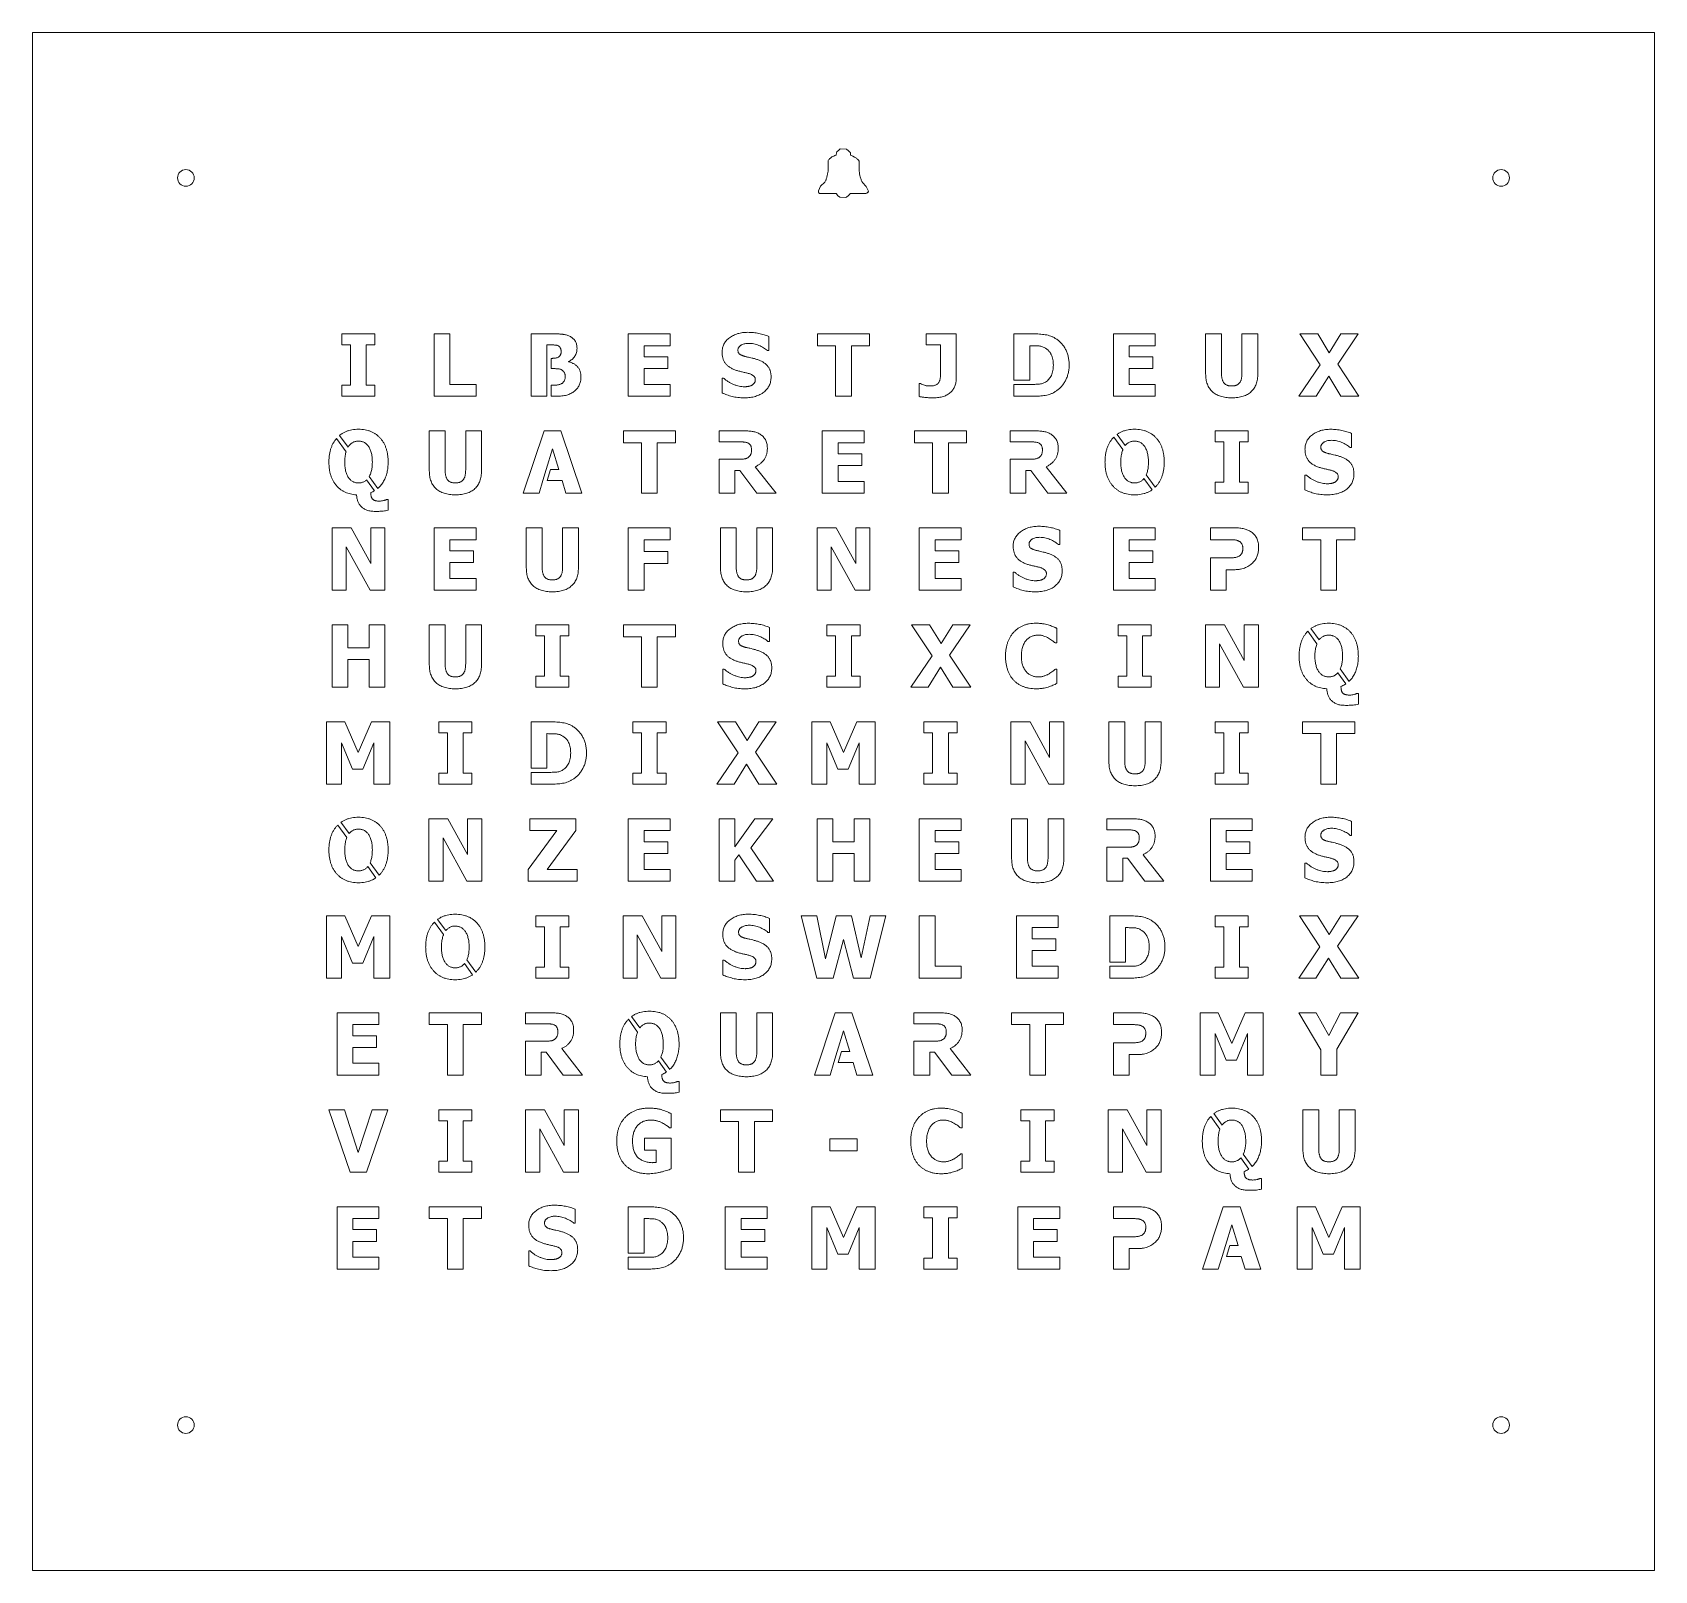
# Model space of a CAD drawing. Header units: millimetres. Extents: x -195 to 195, y -185 to 185.
import ezdxf

# ---------------------------------------------------------------- set-up
doc = ezdxf.new("R2010")
doc.units = ezdxf.units.MM

msp = doc.modelspace()

# ---------------------------------------------------------------- linework, layer by layer
at = {"color": 7, "linetype": 'Continuous', "lineweight": 15}
for p, q in [((-195, 185), (-195, -185)), ((195, 185), (-195, 185)), ((195, -185), (195, 185)), ((-1.74, 155.5), (-1.71, 156.15)), ((-0.79, 156.96), (0.7, 156.94)), ((-3.65, 151.77), (-3.65, 154.22)), ((1.67, 155.46), (1.73, 155.45)), ((3.64, 154.24), (3.73, 154)), ((3.73, 154), (3.73, 151.63)), ((-5.49, 148.03), (-4.51, 149.02)), ((4.57, 148.91), (5.48, 147.94)), ((-6.04, 146.91), (-5.49, 148.03)), ((-6.03, 146.63), (-6.04, 146.91)), ((-1.66, 146.24), (-5.7, 146.24)), ((0.58, 145.29), (-0.85, 145.34)), ((1.59, 146.24), (1.59, 146.3)), ((5.4, 146.24), (1.59, 146.24)), ((5.64, 146.34), (5.4, 146.24)), ((5.48, 147.94), (5.98, 146.83)), ((-120.64, 112.48), (-112.66, 112.48)), ((-120.64, 109.83), (-120.64, 112.48)), ((-118.55, 109.83), (-120.64, 109.83)), ((-118.55, 100.14), (-118.55, 109.83)), ((-114.75, 109.83), (-114.75, 100.14)), ((-112.66, 109.83), (-114.75, 109.83)), ((-112.66, 112.48), (-112.66, 109.83)), ((-98.42, 112.48), (-94.62, 112.48)), ((-98.42, 97.48), (-98.42, 112.48)), ((-94.62, 112.48), (-94.62, 100.33)), ((-75.09, 112.48), (-69.78, 112.48)), ((-75.09, 97.48), (-75.09, 112.48)), ((-71.29, 109.83), (-71.29, 97.48)), ((-71.03, 109.83), (-71.29, 109.83)), ((-51.76, 112.48), (-41.69, 112.48)), ((-51.76, 97.48), (-51.76, 112.48)), ((-47.96, 109.64), (-47.96, 106.98)), ((-41.69, 109.64), (-47.96, 109.64)), ((-41.69, 112.48), (-41.69, 109.64)), ((-17.98, 111.87), (-17.98, 108.5)), ((-6.27, 112.48), (6.27, 112.48)), ((-6.27, 109.64), (-6.27, 112.48)), ((-1.9, 109.64), (-6.27, 109.64)), ((-1.9, 97.48), (-1.9, 109.64)), ((1.9, 109.64), (1.9, 97.48)), ((6.27, 109.64), (1.9, 109.64)), ((6.27, 112.48), (6.27, 109.64)), ((19.9, 112.48), (27.12, 112.48)), ((19.9, 109.83), (19.9, 112.48)), ((23.32, 109.83), (19.9, 109.83)), ((23.32, 103.69), (23.32, 109.83)), ((27.12, 112.48), (27.12, 101.78)), ((40.96, 112.48), (45.57, 112.48)), ((40.96, 101.33), (40.96, 112.48)), ((44.76, 109.64), (44.76, 101.33)), ((44.82, 109.64), (44.76, 109.64)), ((64.89, 112.48), (74.96, 112.48)), ((64.89, 97.48), (64.89, 112.48)), ((68.69, 109.64), (68.69, 106.98)), ((74.96, 109.64), (68.69, 109.64)), ((74.96, 112.48), (74.96, 109.64)), ((87.07, 112.48), (90.87, 112.48)), ((87.07, 102.86), (87.07, 112.48)), ((90.87, 112.48), (90.87, 103.07)), ((95.81, 112.48), (99.6, 112.48)), ((95.81, 103.07), (95.81, 112.48)), ((99.6, 112.48), (99.6, 102.87)), ((109.7, 112.48), (114.03, 112.48)), ((114.6, 105.05), (109.7, 112.48)), ((114.03, 112.48), (116.79, 107.96)), ((116.79, 107.96), (119.61, 112.48)), ((123.75, 112.48), (118.85, 105.2)), ((119.61, 112.48), (123.75, 112.48)), ((-70.29, 104.13), (-70.29, 106.6)), ((-66.13, 105.85), (-66.13, 105.77)), ((-47.96, 106.98), (-42.26, 106.98)), ((-42.26, 106.98), (-42.26, 104.13)), ((-17.98, 108.5), (-18.31, 108.5)), ((68.69, 106.98), (74.39, 106.98)), ((74.39, 106.98), (74.39, 104.13)), ((-47.96, 104.13), (-47.96, 100.33)), ((-42.26, 104.13), (-47.96, 104.13)), ((-29.18, 101.85), (-28.85, 101.85)), ((-29.18, 98.27), (-29.18, 101.85)), ((68.69, 104.13), (68.69, 100.33)), ((74.39, 104.13), (68.69, 104.13)), ((109.51, 97.48), (114.6, 105.05)), ((116.66, 102.29), (113.65, 97.48)), ((119.6, 97.48), (116.66, 102.29)), ((118.85, 105.2), (123.94, 97.48)), ((-120.64, 100.14), (-118.55, 100.14)), ((-120.64, 97.48), (-120.64, 100.14)), ((-114.75, 100.14), (-112.66, 100.14)), ((-112.66, 100.14), (-112.66, 97.48)), ((-94.62, 100.33), (-88.35, 100.33)), ((-88.35, 100.33), (-88.35, 97.48)), ((-70.29, 97.48), (-70.29, 100.14)), ((-47.96, 100.33), (-41.69, 100.33)), ((-41.69, 100.33), (-41.69, 97.48)), ((18.2, 100.52), (18.54, 100.52)), ((18.2, 97.4), (18.2, 100.52)), ((44.76, 101.33), (40.96, 101.33)), ((40.96, 100.33), (44.82, 100.33)), ((40.96, 97.48), (40.96, 100.33)), ((68.69, 100.33), (74.96, 100.33)), ((74.96, 100.33), (74.96, 97.48)), ((-112.66, 97.48), (-120.64, 97.48)), ((-88.35, 97.48), (-98.42, 97.48)), ((-71.29, 97.48), (-75.09, 97.48)), ((-69.1, 97.48), (-70.29, 97.48)), ((-41.69, 97.48), (-51.76, 97.48)), ((1.9, 97.48), (-1.9, 97.48)), ((45.62, 97.48), (40.96, 97.48)), ((74.96, 97.48), (64.89, 97.48)), ((113.65, 97.48), (109.51, 97.48)), ((123.94, 97.48), (119.6, 97.48)), ((-121.89, 87.34), (-119.59, 84.14)), ((-119.13, 85.21), (-121.17, 88.05)), ((-99.58, 89.15), (-95.78, 89.15)), ((-99.58, 79.53), (-99.58, 89.15)), ((-95.78, 89.15), (-95.78, 79.74)), ((-90.84, 89.15), (-87.05, 89.15)), ((-90.84, 79.74), (-90.84, 89.15)), ((-87.05, 89.15), (-87.05, 79.54)), ((-77, 74.16), (-72, 89.15)), ((-72, 89.15), (-67.95, 89.15)), ((-67.95, 89.15), (-62.95, 74.16)), ((-52.93, 89.15), (-40.39, 89.15)), ((-52.93, 86.31), (-52.93, 89.15)), ((-48.56, 86.31), (-52.93, 86.31)), ((-48.56, 74.16), (-48.56, 86.31)), ((-44.76, 86.31), (-44.76, 74.16)), ((-40.39, 86.31), (-44.76, 86.31)), ((-40.39, 89.15), (-40.39, 86.31)), ((-29.89, 89.15), (-23.9, 89.15)), ((-29.89, 86.5), (-29.89, 89.15)), ((-24.86, 86.5), (-29.89, 86.5)), ((-5.1, 89.15), (4.97, 89.15)), ((-5.1, 74.16), (-5.1, 89.15)), ((-1.3, 86.31), (-1.3, 83.65)), ((4.97, 86.31), (-1.3, 86.31)), ((4.97, 89.15), (4.97, 86.31)), ((17.06, 89.15), (29.6, 89.15)), ((17.06, 86.31), (17.06, 89.15)), ((21.43, 86.31), (17.06, 86.31)), ((21.43, 74.16), (21.43, 86.31)), ((25.23, 86.31), (25.23, 74.16)), ((29.6, 86.31), (25.23, 86.31)), ((29.6, 89.15), (29.6, 86.31)), ((40.04, 89.15), (46.03, 89.15)), ((40.04, 86.5), (40.04, 89.15)), ((45.08, 86.5), (40.04, 86.5)), ((65.01, 87.68), (67.19, 84.66)), ((67.74, 85.61), (65.78, 88.32)), ((89.33, 89.15), (97.31, 89.15)), ((89.33, 86.5), (89.33, 89.15)), ((91.42, 86.5), (89.33, 86.5)), ((91.42, 76.81), (91.42, 86.5)), ((95.22, 86.5), (95.22, 76.81)), ((97.31, 86.5), (95.22, 86.5)), ((97.31, 89.15), (97.31, 86.5)), ((122.16, 88.54), (122.16, 85.17)), ((-69.97, 84.81), (-71.49, 79.85)), ((-68.46, 79.85), (-69.97, 84.81)), ((-29.89, 82.32), (-25.03, 82.32)), ((-29.89, 74.16), (-29.89, 82.32)), ((-1.3, 83.65), (4.4, 83.65)), ((4.4, 83.65), (4.4, 80.8)), ((40.04, 82.32), (44.9, 82.32)), ((40.04, 74.16), (40.04, 82.32)), ((122.16, 85.17), (121.82, 85.17)), ((-111.98, 75.3), (-114.04, 78.16)), ((-71.49, 79.85), (-72.28, 77.19)), ((-71.24, 77.19), (-70.45, 79.85)), ((-70.45, 79.85), (-68.46, 79.85)), ((-26.09, 79.66), (-26.09, 74.16)), ((-24.92, 79.66), (-26.09, 79.66)), ((-20.8, 74.16), (-24.92, 79.66)), ((-21.2, 80.53), (-16.22, 74.16)), ((-1.3, 80.8), (-1.3, 77)), ((4.4, 80.8), (-1.3, 80.8)), ((43.84, 79.66), (43.84, 74.16)), ((45.01, 79.66), (43.84, 79.66)), ((49.14, 74.16), (45.01, 79.66)), ((48.74, 80.53), (53.71, 74.16)), ((74.95, 75.61), (72.78, 78.61)), ((110.95, 78.52), (111.29, 78.52)), ((110.95, 74.94), (110.95, 78.52)), ((-114.69, 77.34), (-112.8, 74.73)), ((-73.2, 74.16), (-77, 74.16)), ((-72.28, 77.19), (-73.2, 74.16)), ((-67.67, 77.19), (-71.24, 77.19)), ((-66.75, 74.16), (-67.67, 77.19)), ((-62.95, 74.16), (-66.75, 74.16)), ((-44.76, 74.16), (-48.56, 74.16)), ((-26.09, 74.16), (-29.89, 74.16)), ((-16.22, 74.16), (-20.8, 74.16)), ((4.97, 74.16), (-5.1, 74.16)), ((-1.3, 77), (4.97, 77)), ((4.97, 77), (4.97, 74.16)), ((25.23, 74.16), (21.43, 74.16)), ((43.84, 74.16), (40.04, 74.16)), ((53.71, 74.16), (49.14, 74.16)), ((72.22, 77.68), (74.18, 74.97)), ((89.33, 76.81), (91.42, 76.81)), ((89.33, 74.16), (89.33, 76.81)), ((97.31, 74.16), (89.33, 74.16)), ((95.22, 76.81), (97.31, 76.81)), ((97.31, 76.81), (97.31, 74.16)), ((-109.85, 72.64), (-109.48, 72.64)), ((-109.48, 72.64), (-109.48, 70.07)), ((-122.96, 65.82), (-118.38, 65.82)), ((-122.96, 50.83), (-122.96, 65.82)), ((-118.38, 65.82), (-113.66, 57.23)), ((-113.66, 65.82), (-110.24, 65.82)), ((-113.66, 57.23), (-113.66, 65.82)), ((-110.24, 65.82), (-110.24, 50.83)), ((-98.42, 65.82), (-88.35, 65.82)), ((-98.42, 50.83), (-98.42, 65.82)), ((-94.62, 62.98), (-94.62, 60.32)), ((-88.35, 62.98), (-94.62, 62.98)), ((-88.35, 65.82), (-88.35, 62.98)), ((-76.26, 65.82), (-72.47, 65.82)), ((-76.26, 56.2), (-76.26, 65.82)), ((-72.47, 65.82), (-72.47, 56.41)), ((-67.53, 65.82), (-63.73, 65.82)), ((-67.53, 56.41), (-67.53, 65.82)), ((-63.73, 65.82), (-63.73, 56.21)), ((-51.76, 65.82), (-41.69, 65.82)), ((-51.76, 50.83), (-51.76, 65.82)), ((-47.96, 62.98), (-47.96, 60.13)), ((-41.69, 62.98), (-47.96, 62.98)), ((-41.69, 65.82), (-41.69, 62.98)), ((-29.59, 65.82), (-25.79, 65.82)), ((-29.59, 56.2), (-29.59, 65.82)), ((-25.79, 65.82), (-25.79, 56.41)), ((-20.85, 65.82), (-17.06, 65.82)), ((-20.85, 56.41), (-20.85, 65.82)), ((-17.06, 65.82), (-17.06, 56.21)), ((-6.35, 65.82), (-1.77, 65.82)), ((-6.35, 50.83), (-6.35, 65.82)), ((-1.77, 65.82), (2.95, 57.23)), ((2.95, 65.82), (6.37, 65.82)), ((2.95, 57.23), (2.95, 65.82)), ((6.37, 65.82), (6.37, 50.83)), ((18.23, 65.82), (28.3, 65.82)), ((18.23, 50.83), (18.23, 65.82)), ((22.03, 62.98), (22.03, 60.32)), ((28.3, 62.98), (22.03, 62.98)), ((28.3, 65.82), (28.3, 62.98)), ((52.01, 65.21), (52.01, 61.84)), ((64.89, 65.82), (74.96, 65.82)), ((64.89, 50.83), (64.89, 65.82)), ((68.69, 62.98), (68.69, 60.32)), ((74.96, 62.98), (68.69, 62.98)), ((74.96, 65.82), (74.96, 62.98)), ((88.22, 65.82), (94.07, 65.82)), ((88.22, 62.98), (88.22, 65.82)), ((92.57, 62.98), (88.22, 62.98)), ((110.38, 65.82), (122.92, 65.82)), ((110.38, 62.98), (110.38, 65.82)), ((114.75, 62.98), (110.38, 62.98)), ((114.75, 50.83), (114.75, 62.98)), ((118.55, 62.98), (118.55, 50.83)), ((122.92, 62.98), (118.55, 62.98)), ((122.92, 65.82), (122.92, 62.98)), ((-119.54, 61.28), (-119.54, 50.83)), ((-113.84, 50.83), (-119.54, 61.28)), ((-94.62, 60.32), (-88.92, 60.32)), ((-88.92, 60.32), (-88.92, 57.47)), ((-47.96, 60.13), (-42.26, 60.13)), ((-42.26, 60.13), (-42.26, 57.28)), ((-2.93, 61.28), (-2.93, 50.83)), ((2.77, 50.83), (-2.93, 61.28)), ((22.03, 60.32), (27.73, 60.32)), ((27.73, 60.32), (27.73, 57.47)), ((52.01, 61.84), (51.68, 61.84)), ((68.69, 60.32), (74.39, 60.32)), ((74.39, 60.32), (74.39, 57.47)), ((88.22, 58.61), (92.29, 58.61)), ((88.22, 50.83), (88.22, 58.61)), ((-94.62, 57.47), (-94.62, 53.67)), ((-88.92, 57.47), (-94.62, 57.47)), ((-47.96, 57.28), (-47.96, 50.83)), ((-42.26, 57.28), (-47.96, 57.28)), ((22.03, 57.47), (22.03, 53.67)), ((27.73, 57.47), (22.03, 57.47)), ((40.81, 55.19), (41.14, 55.19)), ((40.81, 51.61), (40.81, 55.19)), ((68.69, 57.47), (68.69, 53.67)), ((74.39, 57.47), (68.69, 57.47)), ((92.02, 55.76), (92.02, 50.83)), ((94, 55.76), (92.02, 55.76)), ((-119.54, 50.83), (-122.96, 50.83)), ((-110.24, 50.83), (-113.84, 50.83)), ((-88.35, 50.83), (-98.42, 50.83)), ((-94.62, 53.67), (-88.35, 53.67)), ((-88.35, 53.67), (-88.35, 50.83)), ((-47.96, 50.83), (-51.76, 50.83)), ((-2.93, 50.83), (-6.35, 50.83)), ((6.37, 50.83), (2.77, 50.83)), ((28.3, 50.83), (18.23, 50.83)), ((22.03, 53.67), (28.3, 53.67)), ((28.3, 53.67), (28.3, 50.83)), ((74.96, 50.83), (64.89, 50.83)), ((68.69, 53.67), (74.96, 53.67)), ((74.96, 53.67), (74.96, 50.83)), ((92.02, 50.83), (88.22, 50.83)), ((118.55, 50.83), (114.75, 50.83)), ((-122.96, 42.49), (-119.16, 42.49)), ((-122.96, 27.5), (-122.96, 42.49)), ((-119.16, 42.49), (-119.16, 36.99)), ((-114.04, 42.49), (-110.24, 42.49)), ((-114.04, 36.99), (-114.04, 42.49)), ((-110.24, 42.49), (-110.24, 27.5)), ((-99.58, 42.49), (-95.78, 42.49)), ((-99.58, 32.87), (-99.58, 42.49)), ((-95.78, 42.49), (-95.78, 33.08)), ((-90.84, 42.49), (-87.05, 42.49)), ((-90.84, 33.08), (-90.84, 42.49)), ((-87.05, 42.49), (-87.05, 32.88)), ((-73.98, 42.49), (-66, 42.49)), ((-73.98, 39.84), (-73.98, 42.49)), ((-71.89, 39.84), (-73.98, 39.84)), ((-71.89, 30.15), (-71.89, 39.84)), ((-68.09, 39.84), (-68.09, 30.15)), ((-66, 39.84), (-68.09, 39.84)), ((-66, 42.49), (-66, 39.84)), ((-52.93, 42.49), (-40.39, 42.49)), ((-52.93, 39.65), (-52.93, 42.49)), ((-48.56, 39.65), (-52.93, 39.65)), ((-48.56, 27.5), (-48.56, 39.65)), ((-44.76, 39.65), (-44.76, 27.5)), ((-40.39, 39.65), (-44.76, 39.65)), ((-40.39, 42.49), (-40.39, 39.65)), ((-17.82, 41.88), (-17.82, 38.51)), ((-3.99, 42.49), (3.99, 42.49)), ((-3.99, 39.84), (-3.99, 42.49)), ((-1.9, 39.84), (-3.99, 39.84)), ((-1.9, 30.15), (-1.9, 39.84)), ((1.9, 39.84), (1.9, 30.15)), ((3.99, 39.84), (1.9, 39.84)), ((3.99, 42.49), (3.99, 39.84)), ((16.37, 42.49), (20.71, 42.49)), ((21.28, 35.06), (16.37, 42.49)), ((20.71, 42.49), (23.47, 37.97)), ((23.47, 37.97), (26.28, 42.49)), ((30.42, 42.49), (25.52, 35.21)), ((26.28, 42.49), (30.42, 42.49)), ((51.3, 41.65), (51.3, 38.13)), ((66, 42.49), (73.98, 42.49)), ((66, 39.84), (66, 42.49)), ((68.09, 39.84), (66, 39.84)), ((68.09, 30.15), (68.09, 39.84)), ((71.89, 39.84), (71.89, 30.15)), ((73.98, 39.84), (71.89, 39.84)), ((73.98, 42.49), (73.98, 39.84)), ((87.02, 42.49), (91.6, 42.49)), ((87.02, 27.5), (87.02, 42.49)), ((91.6, 42.49), (96.33, 33.9)), ((96.33, 42.49), (99.75, 42.49)), ((96.33, 33.9), (96.33, 42.49)), ((99.75, 42.49), (99.75, 27.5)), ((111.63, 40.96), (113.82, 37.92)), ((114.36, 38.89), (112.39, 41.62)), ((-119.16, 36.99), (-114.04, 36.99)), ((-17.82, 38.51), (-18.16, 38.51)), ((25.52, 35.21), (30.61, 27.5)), ((51.3, 38.13), (50.92, 38.13)), ((90.44, 37.95), (90.44, 27.5)), ((96.15, 27.5), (90.44, 37.95)), ((-119.16, 34.14), (-119.16, 27.5)), ((-114.04, 34.14), (-119.16, 34.14)), ((-114.04, 27.5), (-114.04, 34.14)), ((-29.03, 31.86), (-28.69, 31.86)), ((-29.03, 28.28), (-29.03, 31.86)), ((16.18, 27.5), (21.28, 35.06)), ((23.33, 32.3), (20.33, 27.5)), ((26.28, 27.5), (23.33, 32.3)), ((50.96, 31.86), (51.3, 31.86)), ((51.3, 31.86), (51.3, 28.39)), ((121.57, 28.9), (119.41, 31.88)), ((-119.16, 27.5), (-122.96, 27.5)), ((-110.24, 27.5), (-114.04, 27.5)), ((-73.98, 30.15), (-71.89, 30.15)), ((-73.98, 27.5), (-73.98, 30.15)), ((-66, 27.5), (-73.98, 27.5)), ((-68.09, 30.15), (-66, 30.15)), ((-66, 30.15), (-66, 27.5)), ((-44.76, 27.5), (-48.56, 27.5)), ((-3.99, 30.15), (-1.9, 30.15)), ((-3.99, 27.5), (-3.99, 30.15)), ((3.99, 27.5), (-3.99, 27.5)), ((1.9, 30.15), (3.99, 30.15)), ((3.99, 30.15), (3.99, 27.5)), ((20.33, 27.5), (16.18, 27.5)), ((30.61, 27.5), (26.28, 27.5)), ((66, 30.15), (68.09, 30.15)), ((66, 27.5), (66, 30.15)), ((73.98, 27.5), (66, 27.5)), ((71.89, 30.15), (73.98, 30.15)), ((73.98, 30.15), (73.98, 27.5)), ((90.44, 27.5), (87.02, 27.5)), ((99.75, 27.5), (96.15, 27.5)), ((118.84, 30.97), (120.79, 28.27)), ((123.41, 25.98), (123.78, 25.98)), ((123.78, 25.98), (123.78, 23.41)), ((-124.28, 19.16), (-119.9, 19.16)), ((-124.28, 4.16), (-124.28, 19.16)), ((-119.9, 19.16), (-116.68, 11.81)), ((-116.68, 11.81), (-113.46, 19.16)), ((-113.46, 19.16), (-109.09, 19.16)), ((-109.09, 19.16), (-109.09, 4.16)), ((-97.31, 19.16), (-89.33, 19.16)), ((-97.31, 16.51), (-97.31, 19.16)), ((-95.22, 16.51), (-97.31, 16.51)), ((-95.22, 6.82), (-95.22, 16.51)), ((-91.42, 16.51), (-91.42, 6.82)), ((-89.33, 16.51), (-91.42, 16.51)), ((-89.33, 19.16), (-89.33, 16.51)), ((-75.09, 19.16), (-70.47, 19.16)), ((-75.09, 8.01), (-75.09, 19.16)), ((-71.29, 16.32), (-71.29, 8.01)), ((-71.22, 16.32), (-71.29, 16.32)), ((-50.65, 19.16), (-42.67, 19.16)), ((-50.65, 16.51), (-50.65, 19.16)), ((-48.56, 16.51), (-50.65, 16.51)), ((-48.56, 6.82), (-48.56, 16.51)), ((-44.76, 16.51), (-44.76, 6.82)), ((-42.67, 16.51), (-44.76, 16.51)), ((-42.67, 19.16), (-42.67, 16.51)), ((-30.26, 19.16), (-25.93, 19.16)), ((-25.36, 11.73), (-30.26, 19.16)), ((-25.93, 19.16), (-23.17, 14.64)), ((-23.17, 14.64), (-20.36, 19.16)), ((-16.21, 19.16), (-21.12, 11.88)), ((-20.36, 19.16), (-16.21, 19.16)), ((-7.61, 19.16), (-3.23, 19.16)), ((-7.61, 4.16), (-7.61, 19.16)), ((-3.23, 19.16), (-0.01, 11.81)), ((-0.01, 11.81), (3.2, 19.16)), ((3.2, 19.16), (7.58, 19.16)), ((7.58, 19.16), (7.58, 4.16)), ((19.34, 19.16), (27.32, 19.16)), ((19.34, 16.51), (19.34, 19.16)), ((21.43, 16.51), (19.34, 16.51)), ((21.43, 6.82), (21.43, 16.51)), ((25.23, 16.51), (25.23, 6.82)), ((27.32, 16.51), (25.23, 16.51)), ((27.32, 19.16), (27.32, 16.51)), ((40.26, 19.16), (44.84, 19.16)), ((40.26, 4.16), (40.26, 19.16)), ((44.84, 19.16), (49.56, 10.57)), ((49.56, 19.16), (52.98, 19.16)), ((49.56, 10.57), (49.56, 19.16)), ((52.98, 19.16), (52.98, 4.16)), ((63.81, 19.16), (67.61, 19.16)), ((63.81, 9.54), (63.81, 19.16)), ((67.61, 19.16), (67.61, 9.75)), ((72.55, 19.16), (76.34, 19.16)), ((72.55, 9.75), (72.55, 19.16)), ((76.34, 19.16), (76.34, 9.55)), ((89.33, 19.16), (97.31, 19.16)), ((89.33, 16.51), (89.33, 19.16)), ((91.42, 16.51), (89.33, 16.51)), ((91.42, 6.82), (91.42, 16.51)), ((95.22, 16.51), (95.22, 6.82)), ((97.31, 16.51), (95.22, 16.51)), ((97.31, 19.16), (97.31, 16.51)), ((110.38, 19.16), (122.92, 19.16)), ((110.38, 16.32), (110.38, 19.16)), ((114.75, 16.32), (110.38, 16.32)), ((114.75, 4.16), (114.75, 16.32)), ((118.55, 16.32), (118.55, 4.16)), ((122.92, 16.32), (118.55, 16.32)), ((122.92, 19.16), (122.92, 16.32)), ((-120.67, 14.15), (-120.67, 4.16)), ((-118.03, 7.77), (-120.67, 14.15)), ((-112.89, 14.15), (-115.53, 7.77)), ((-112.89, 4.16), (-112.89, 14.15)), ((-30.45, 4.16), (-25.36, 11.73)), ((-21.12, 11.88), (-16.02, 4.16)), ((-4.01, 14.15), (-4.01, 4.16)), ((-1.36, 7.77), (-4.01, 14.15)), ((3.78, 14.15), (1.13, 7.77)), ((3.78, 4.16), (3.78, 14.15)), ((43.68, 14.62), (43.68, 4.16)), ((49.39, 4.16), (43.68, 14.62)), ((-71.29, 8.01), (-75.09, 8.01)), ((-23.31, 8.97), (-26.31, 4.16)), ((-20.36, 4.16), (-23.31, 8.97)), ((-120.67, 4.16), (-124.28, 4.16)), ((-115.53, 7.77), (-118.03, 7.77)), ((-109.09, 4.16), (-112.89, 4.16)), ((-97.31, 6.82), (-95.22, 6.82)), ((-97.31, 4.16), (-97.31, 6.82)), ((-89.33, 4.16), (-97.31, 4.16)), ((-91.42, 6.82), (-89.33, 6.82)), ((-89.33, 6.82), (-89.33, 4.16)), ((-75.09, 7.01), (-71.22, 7.01)), ((-75.09, 4.16), (-75.09, 7.01)), ((-70.43, 4.16), (-75.09, 4.16)), ((-50.65, 6.82), (-48.56, 6.82)), ((-50.65, 4.16), (-50.65, 6.82)), ((-42.67, 4.16), (-50.65, 4.16)), ((-44.76, 6.82), (-42.67, 6.82)), ((-42.67, 6.82), (-42.67, 4.16)), ((-26.31, 4.16), (-30.45, 4.16)), ((-16.02, 4.16), (-20.36, 4.16)), ((-4.01, 4.16), (-7.61, 4.16)), ((1.13, 7.77), (-1.36, 7.77)), ((7.58, 4.16), (3.78, 4.16)), ((19.34, 6.82), (21.43, 6.82)), ((19.34, 4.16), (19.34, 6.82)), ((27.32, 4.16), (19.34, 4.16)), ((25.23, 6.82), (27.32, 6.82)), ((27.32, 6.82), (27.32, 4.16)), ((43.68, 4.16), (40.26, 4.16)), ((52.98, 4.16), (49.39, 4.16)), ((89.33, 6.82), (91.42, 6.82)), ((89.33, 4.16), (89.33, 6.82)), ((97.31, 4.16), (89.33, 4.16)), ((95.22, 6.82), (97.31, 6.82)), ((97.31, 6.82), (97.31, 4.16)), ((118.55, 4.16), (114.75, 4.16)), ((-121.6, -5.66), (-119.41, -8.68)), ((-118.87, -7.73), (-120.83, -5.01)), ((-99.7, -4.17), (-95.12, -4.17)), ((-99.7, -19.16), (-99.7, -4.17)), ((-95.12, -4.17), (-90.39, -12.76)), ((-90.39, -4.17), (-86.98, -4.17)), ((-90.39, -12.76), (-90.39, -4.17)), ((-86.98, -4.17), (-86.98, -19.16)), ((-75.78, -16.37), (-68.9, -7.01)), ((-75.4, -4.17), (-64.39, -4.17)), ((-75.4, -7.01), (-75.4, -4.17)), ((-68.9, -7.01), (-75.4, -7.01)), ((-64.39, -7.01), (-71.23, -16.32)), ((-64.39, -4.17), (-64.39, -7.01)), ((-51.76, -4.17), (-41.69, -4.17)), ((-51.76, -19.16), (-51.76, -4.17)), ((-47.96, -7.01), (-47.96, -9.67)), ((-41.69, -7.01), (-47.96, -7.01)), ((-41.69, -4.17), (-41.69, -7.01)), ((-29.89, -4.17), (-26.09, -4.17)), ((-29.89, -19.16), (-29.89, -4.17)), ((-26.09, -10.88), (-21.28, -4.17)), ((-26.09, -4.17), (-26.09, -10.88)), ((-16.98, -4.17), (-22.3, -11.13)), ((-21.28, -4.17), (-16.98, -4.17)), ((-6.35, -4.17), (-2.55, -4.17)), ((-6.35, -19.16), (-6.35, -4.17)), ((-2.55, -4.17), (-2.55, -9.67)), ((2.57, -4.17), (6.37, -4.17)), ((2.57, -9.67), (2.57, -4.17)), ((6.37, -4.17), (6.37, -19.16)), ((18.23, -4.17), (28.3, -4.17)), ((18.23, -19.16), (18.23, -4.17)), ((22.03, -7.01), (22.03, -9.67)), ((28.3, -7.01), (22.03, -7.01)), ((28.3, -4.17), (28.3, -7.01)), ((40.43, -4.17), (44.23, -4.17)), ((40.43, -13.79), (40.43, -4.17)), ((44.23, -4.17), (44.23, -13.58)), ((49.17, -4.17), (52.97, -4.17)), ((49.17, -13.58), (49.17, -4.17)), ((52.97, -4.17), (52.97, -13.78)), ((63.33, -4.17), (69.32, -4.17)), ((63.33, -6.82), (63.33, -4.17)), ((68.36, -6.82), (63.33, -6.82)), ((88.22, -4.17), (98.29, -4.17)), ((88.22, -19.16), (88.22, -4.17)), ((92.02, -7.01), (92.02, -9.67)), ((98.29, -7.01), (92.02, -7.01)), ((98.29, -4.17), (98.29, -7.01)), ((122.16, -4.78), (122.16, -8.15)), ((-96.28, -8.71), (-96.28, -19.16)), ((-90.57, -19.16), (-96.28, -8.71)), ((-47.96, -9.67), (-42.26, -9.67)), ((-42.26, -9.67), (-42.26, -12.52)), ((-22.3, -11.13), (-16.79, -19.16)), ((-2.55, -9.67), (2.57, -9.67)), ((22.03, -9.67), (27.73, -9.67)), ((27.73, -9.67), (27.73, -12.52)), ((63.33, -11), (68.19, -11)), ((63.33, -19.16), (63.33, -11)), ((92.02, -9.67), (97.72, -9.67)), ((97.72, -9.67), (97.72, -12.52)), ((122.16, -8.15), (121.82, -8.15)), ((-111.66, -17.72), (-113.82, -14.73)), ((-47.96, -12.52), (-47.96, -16.32)), ((-42.26, -12.52), (-47.96, -12.52)), ((-25.16, -12.81), (-26.09, -14.1)), ((-26.09, -14.1), (-26.09, -19.16)), ((-20.93, -19.16), (-25.16, -12.81)), ((-2.55, -12.52), (-2.55, -19.16)), ((2.57, -12.52), (-2.55, -12.52)), ((2.57, -19.16), (2.57, -12.52)), ((22.03, -12.52), (22.03, -16.32)), ((27.73, -12.52), (22.03, -12.52)), ((67.13, -13.66), (67.13, -19.16)), ((68.3, -13.66), (67.13, -13.66)), ((72.42, -19.16), (68.3, -13.66)), ((72.02, -12.79), (77, -19.16)), ((92.02, -12.52), (92.02, -16.32)), ((97.72, -12.52), (92.02, -12.52)), ((110.95, -14.8), (111.29, -14.8)), ((110.95, -18.38), (110.95, -14.8)), ((-114.39, -15.65), (-112.43, -18.36)), ((-96.28, -19.16), (-99.7, -19.16)), ((-86.98, -19.16), (-90.57, -19.16)), ((-75.78, -19.16), (-75.78, -16.37)), ((-64.01, -19.16), (-75.78, -19.16)), ((-71.23, -16.32), (-64.01, -16.32)), ((-64.01, -16.32), (-64.01, -19.16)), ((-41.69, -19.16), (-51.76, -19.16)), ((-47.96, -16.32), (-41.69, -16.32)), ((-41.69, -16.32), (-41.69, -19.16)), ((-26.09, -19.16), (-29.89, -19.16)), ((-16.79, -19.16), (-20.93, -19.16)), ((-2.55, -19.16), (-6.35, -19.16)), ((6.37, -19.16), (2.57, -19.16)), ((28.3, -19.16), (18.23, -19.16)), ((22.03, -16.32), (28.3, -16.32)), ((28.3, -16.32), (28.3, -19.16)), ((67.13, -19.16), (63.33, -19.16)), ((77, -19.16), (72.42, -19.16)), ((98.29, -19.16), (88.22, -19.16)), ((92.02, -16.32), (98.29, -16.32)), ((98.29, -16.32), (98.29, -19.16)), ((-124.28, -27.5), (-119.9, -27.5)), ((-124.28, -42.49), (-124.28, -27.5)), ((-119.9, -27.5), (-116.68, -34.85)), ((-116.68, -34.85), (-113.46, -27.5)), ((-113.46, -27.5), (-109.09, -27.5)), ((-109.09, -27.5), (-109.09, -42.49)), ((-98.34, -29), (-96.16, -32.03)), ((-95.61, -31.07), (-97.58, -28.35)), ((-73.98, -27.5), (-66, -27.5)), ((-73.98, -30.15), (-73.98, -27.5)), ((-71.89, -30.15), (-73.98, -30.15)), ((-71.89, -39.84), (-71.89, -30.15)), ((-68.09, -30.15), (-68.09, -39.84)), ((-66, -30.15), (-68.09, -30.15)), ((-66, -27.5), (-66, -30.15)), ((-53.01, -27.5), (-48.43, -27.5)), ((-53.01, -42.49), (-53.01, -27.5)), ((-48.43, -27.5), (-43.71, -36.09)), ((-43.71, -27.5), (-40.29, -27.5)), ((-43.71, -36.09), (-43.71, -27.5)), ((-40.29, -27.5), (-40.29, -42.49)), ((-17.82, -28.11), (-17.82, -31.48)), ((-10.16, -27.5), (-6.44, -27.5)), ((-6.41, -42.49), (-10.16, -27.5)), ((-6.44, -27.5), (-4.34, -37.83)), ((-4.34, -37.83), (-1.78, -27.5)), ((-1.78, -27.5), (1.9, -27.5)), ((1.9, -27.5), (4.27, -37.64)), ((4.27, -37.64), (6.44, -27.5)), ((10.16, -27.5), (6.41, -42.49)), ((6.44, -27.5), (10.16, -27.5)), ((18.23, -27.5), (22.03, -27.5)), ((18.23, -42.49), (18.23, -27.5)), ((22.03, -27.5), (22.03, -39.65)), ((41.56, -27.5), (51.63, -27.5)), ((41.56, -42.49), (41.56, -27.5)), ((45.36, -30.34), (45.36, -33)), ((51.63, -30.34), (45.36, -30.34)), ((51.63, -27.5), (51.63, -30.34)), ((64, -27.5), (68.62, -27.5)), ((64, -38.65), (64, -27.5)), ((67.8, -30.34), (67.8, -38.65)), ((67.87, -30.34), (67.8, -30.34)), ((89.33, -27.5), (97.31, -27.5)), ((89.33, -30.15), (89.33, -27.5)), ((91.42, -30.15), (89.33, -30.15)), ((91.42, -39.84), (91.42, -30.15)), ((95.22, -30.15), (95.22, -39.84)), ((97.31, -30.15), (95.22, -30.15)), ((97.31, -27.5), (97.31, -30.15)), ((109.65, -27.5), (113.98, -27.5)), ((114.55, -34.93), (109.65, -27.5)), ((113.98, -27.5), (116.74, -32.02)), ((116.74, -32.02), (119.56, -27.5)), ((123.7, -27.5), (118.8, -34.78)), ((119.56, -27.5), (123.7, -27.5)), ((-120.67, -32.51), (-120.67, -42.49)), ((-118.03, -38.89), (-120.67, -32.51)), ((-112.89, -32.51), (-115.53, -38.89)), ((-112.89, -42.49), (-112.89, -32.51)), ((-49.6, -32.04), (-49.6, -42.49)), ((-43.89, -42.49), (-49.6, -32.04)), ((-17.82, -31.48), (-18.16, -31.48)), ((-0.04, -33.22), (-2.48, -42.49)), ((2.37, -42.49), (-0.04, -33.22)), ((45.36, -33), (51.06, -33)), ((51.06, -33), (51.06, -35.85)), ((109.46, -42.49), (114.55, -34.93)), ((118.8, -34.78), (123.89, -42.49)), ((-115.53, -38.89), (-118.03, -38.89)), ((-91.13, -39), (-89.18, -41.7)), ((-88.41, -41.07), (-90.56, -38.08)), ((-29.03, -38.13), (-28.69, -38.13)), ((-29.03, -41.71), (-29.03, -38.13)), ((45.36, -35.85), (45.36, -39.65)), ((51.06, -35.85), (45.36, -35.85)), ((67.8, -38.65), (64, -38.65)), ((116.61, -37.69), (113.6, -42.49)), ((119.55, -42.49), (116.61, -37.69)), ((-120.67, -42.49), (-124.28, -42.49)), ((-109.09, -42.49), (-112.89, -42.49)), ((-73.98, -39.84), (-71.89, -39.84)), ((-73.98, -42.49), (-73.98, -39.84)), ((-66, -42.49), (-73.98, -42.49)), ((-68.09, -39.84), (-66, -39.84)), ((-66, -39.84), (-66, -42.49)), ((-49.6, -42.49), (-53.01, -42.49)), ((-40.29, -42.49), (-43.89, -42.49)), ((-2.48, -42.49), (-6.41, -42.49)), ((6.41, -42.49), (2.37, -42.49)), ((28.3, -42.49), (18.23, -42.49)), ((22.03, -39.65), (28.3, -39.65)), ((28.3, -39.65), (28.3, -42.49)), ((51.63, -42.49), (41.56, -42.49)), ((45.36, -39.65), (51.63, -39.65)), ((51.63, -39.65), (51.63, -42.49)), ((64, -39.65), (67.87, -39.65)), ((64, -42.49), (64, -39.65)), ((68.66, -42.49), (64, -42.49)), ((89.33, -39.84), (91.42, -39.84)), ((89.33, -42.49), (89.33, -39.84)), ((97.31, -42.49), (89.33, -42.49)), ((95.22, -39.84), (97.31, -39.84)), ((97.31, -39.84), (97.31, -42.49)), ((113.6, -42.49), (109.46, -42.49)), ((123.89, -42.49), (119.55, -42.49)), ((-121.75, -50.83), (-111.68, -50.83)), ((-121.75, -65.83), (-121.75, -50.83)), ((-117.95, -53.67), (-117.95, -56.33)), ((-111.68, -53.67), (-117.95, -53.67)), ((-111.68, -50.83), (-111.68, -53.67)), ((-99.59, -50.83), (-87.05, -50.83)), ((-99.59, -53.67), (-99.59, -50.83)), ((-95.22, -53.67), (-99.59, -53.67)), ((-95.22, -65.83), (-95.22, -53.67)), ((-91.42, -53.67), (-91.42, -65.83)), ((-87.05, -53.67), (-91.42, -53.67)), ((-87.05, -50.83), (-87.05, -53.67)), ((-76.46, -50.83), (-70.47, -50.83)), ((-76.46, -53.48), (-76.46, -50.83)), ((-71.42, -53.48), (-76.46, -53.48)), ((-51.71, -52.39), (-49.51, -55.45)), ((-48.98, -54.47), (-50.96, -51.73)), ((-29.59, -50.83), (-25.79, -50.83)), ((-29.59, -60.45), (-29.59, -50.83)), ((-25.79, -50.83), (-25.79, -60.24)), ((-20.85, -50.83), (-17.06, -50.83)), ((-20.85, -60.24), (-20.85, -50.83)), ((-17.06, -50.83), (-17.06, -60.44)), ((-7.01, -65.83), (-2.02, -50.83)), ((-2.02, -50.83), (2.04, -50.83)), ((2.04, -50.83), (7.04, -65.83)), ((16.94, -50.83), (22.92, -50.83)), ((16.94, -53.48), (16.94, -50.83)), ((21.97, -53.48), (16.94, -53.48)), ((40.39, -50.83), (52.93, -50.83)), ((40.39, -53.67), (40.39, -50.83)), ((44.76, -53.67), (40.39, -53.67)), ((44.76, -65.83), (44.76, -53.67)), ((48.56, -53.67), (48.56, -65.83)), ((52.93, -53.67), (48.56, -53.67)), ((52.93, -50.83), (52.93, -53.67)), ((64.89, -50.83), (70.74, -50.83)), ((64.89, -53.67), (64.89, -50.83)), ((69.24, -53.67), (64.89, -53.67)), ((85.73, -50.83), (90.11, -50.83)), ((85.73, -65.83), (85.73, -50.83)), ((90.11, -50.83), (93.34, -58.18)), ((93.34, -58.18), (96.55, -50.83)), ((96.55, -50.83), (100.92, -50.83)), ((100.92, -50.83), (100.92, -65.83)), ((109.46, -50.83), (113.66, -50.83)), ((114.78, -59.75), (109.46, -50.83)), ((113.66, -50.83), (116.67, -56.25)), ((116.67, -56.25), (119.52, -50.83)), ((123.7, -50.83), (118.58, -59.56)), ((119.52, -50.83), (123.7, -50.83)), ((-117.95, -56.33), (-112.25, -56.33)), ((-112.25, -56.33), (-112.25, -59.18)), ((-76.46, -57.66), (-71.6, -57.66)), ((-76.46, -65.83), (-76.46, -57.66)), ((0.01, -55.17), (-1.51, -60.13)), ((1.53, -60.13), (0.01, -55.17)), ((16.94, -57.66), (21.79, -57.66)), ((16.94, -65.83), (16.94, -57.66)), ((64.89, -58.04), (68.96, -58.04)), ((64.89, -65.83), (64.89, -58.04)), ((89.34, -55.84), (89.34, -65.83)), ((91.99, -62.22), (89.34, -55.84)), ((97.12, -55.84), (94.48, -62.22)), ((97.12, -65.83), (97.12, -55.84)), ((-117.95, -59.18), (-117.95, -62.98)), ((-112.25, -59.18), (-117.95, -59.18)), ((-72.66, -60.32), (-72.66, -65.83)), ((-71.49, -60.32), (-72.66, -60.32)), ((-67.36, -65.83), (-71.49, -60.32)), ((-67.76, -59.45), (-62.79, -65.83)), ((-44.5, -62.39), (-42.56, -65.08)), ((-41.78, -64.45), (-43.92, -61.49)), ((-1.51, -60.13), (-2.29, -62.79)), ((-1.25, -62.79), (-0.47, -60.13)), ((-0.47, -60.13), (1.53, -60.13)), ((20.74, -60.32), (20.74, -65.83)), ((21.91, -60.32), (20.74, -60.32)), ((26.03, -65.83), (21.91, -60.32)), ((25.63, -59.45), (30.61, -65.83)), ((68.69, -60.89), (68.69, -65.83)), ((70.67, -60.89), (68.69, -60.89)), ((94.48, -62.22), (91.99, -62.22)), ((114.78, -65.83), (114.78, -59.75)), ((118.58, -59.56), (118.58, -65.83)), ((-111.68, -65.83), (-121.75, -65.83)), ((-117.95, -62.98), (-111.68, -62.98)), ((-111.68, -62.98), (-111.68, -65.83)), ((-91.42, -65.83), (-95.22, -65.83)), ((-72.66, -65.83), (-76.46, -65.83)), ((-62.79, -65.83), (-67.36, -65.83)), ((-3.21, -65.83), (-7.01, -65.83)), ((-2.29, -62.79), (-3.21, -65.83)), ((2.31, -62.79), (-1.25, -62.79)), ((3.23, -65.83), (2.31, -62.79)), ((7.04, -65.83), (3.23, -65.83)), ((20.74, -65.83), (16.94, -65.83)), ((30.61, -65.83), (26.03, -65.83)), ((48.56, -65.83), (44.76, -65.83)), ((68.69, -65.83), (64.89, -65.83)), ((89.34, -65.83), (85.73, -65.83)), ((100.92, -65.83), (97.12, -65.83)), ((118.58, -65.83), (114.78, -65.83)), ((-39.9, -67.34), (-39.53, -67.34)), ((-39.53, -67.34), (-39.53, -69.91)), ((-123.77, -74.16), (-119.96, -74.16)), ((-118.61, -89.16), (-123.77, -74.16)), ((-119.96, -74.16), (-116.65, -84.45)), ((-116.65, -84.45), (-113.35, -74.16)), ((-109.53, -74.16), (-114.69, -89.16)), ((-113.35, -74.16), (-109.53, -74.16)), ((-97.31, -74.16), (-89.33, -74.16)), ((-97.31, -76.81), (-97.31, -74.16)), ((-95.22, -76.81), (-97.31, -76.81)), ((-95.22, -86.5), (-95.22, -76.81)), ((-91.42, -76.81), (-91.42, -86.5)), ((-89.33, -76.81), (-91.42, -76.81)), ((-89.33, -74.16), (-89.33, -76.81)), ((-76.46, -74.16), (-71.88, -74.16)), ((-76.46, -89.16), (-76.46, -74.16)), ((-71.88, -74.16), (-67.15, -82.75)), ((-67.15, -74.16), (-63.74, -74.16)), ((-67.15, -82.75), (-67.15, -74.16)), ((-63.74, -74.16), (-63.74, -89.16)), ((-41.41, -75.08), (-41.41, -78.52)), ((-29.6, -74.16), (-17.06, -74.16)), ((-29.6, -77), (-29.6, -74.16)), ((-25.23, -77), (-29.6, -77)), ((-25.23, -89.16), (-25.23, -77)), ((-21.43, -77), (-21.43, -89.16)), ((-17.06, -77), (-21.43, -77)), ((-17.06, -74.16), (-17.06, -77)), ((28.52, -75), (28.52, -78.52)), ((42.67, -74.16), (50.65, -74.16)), ((42.67, -76.81), (42.67, -74.16)), ((44.76, -76.81), (42.67, -76.81)), ((44.76, -86.5), (44.76, -76.81)), ((48.56, -76.81), (48.56, -86.5)), ((50.65, -76.81), (48.56, -76.81)), ((50.65, -74.16), (50.65, -76.81)), ((63.63, -74.16), (68.21, -74.16)), ((63.63, -89.16), (63.63, -74.16)), ((68.21, -74.16), (72.93, -82.75)), ((72.93, -74.16), (76.35, -74.16)), ((72.93, -82.75), (72.93, -74.16)), ((76.35, -74.16), (76.35, -89.16)), ((88.29, -75.75), (90.51, -78.82)), ((91.03, -77.83), (89.04, -75.08)), ((110.46, -74.16), (114.26, -74.16)), ((110.46, -83.78), (110.46, -74.16)), ((114.26, -74.16), (114.26, -83.57)), ((119.2, -74.16), (122.99, -74.16)), ((119.2, -83.57), (119.2, -74.16)), ((122.99, -74.16), (122.99, -83.77)), ((-73.04, -78.7), (-73.04, -89.16)), ((-67.33, -89.16), (-73.04, -78.7)), ((-47.87, -80.99), (-41.41, -80.99)), ((-47.87, -83.84), (-47.87, -80.99)), ((-41.41, -78.52), (-41.75, -78.52)), ((-41.41, -80.99), (-41.41, -88.37)), ((-3.32, -81.18), (3.32, -81.18)), ((-3.32, -84.03), (-3.32, -81.18)), ((3.32, -81.18), (3.32, -84.03)), ((28.52, -78.52), (28.14, -78.52)), ((67.05, -78.7), (67.05, -89.16)), ((72.76, -89.16), (67.05, -78.7)), ((-45.02, -83.84), (-47.87, -83.84)), ((-45.02, -86.83), (-45.02, -83.84)), ((3.32, -84.03), (-3.32, -84.03)), ((28.18, -84.79), (28.52, -84.79)), ((28.52, -84.79), (28.52, -88.26)), ((95.51, -85.75), (97.44, -88.43)), ((98.23, -87.81), (96.1, -84.86)), ((-114.69, -89.16), (-118.61, -89.16)), ((-97.31, -86.5), (-95.22, -86.5)), ((-97.31, -89.16), (-97.31, -86.5)), ((-89.33, -89.16), (-97.31, -89.16)), ((-91.42, -86.5), (-89.33, -86.5)), ((-89.33, -86.5), (-89.33, -89.16)), ((-73.04, -89.16), (-76.46, -89.16)), ((-63.74, -89.16), (-67.33, -89.16)), ((-21.43, -89.16), (-25.23, -89.16)), ((42.67, -86.5), (44.76, -86.5)), ((42.67, -89.16), (42.67, -86.5)), ((50.65, -89.16), (42.67, -89.16)), ((48.56, -86.5), (50.65, -86.5)), ((50.65, -86.5), (50.65, -89.16)), ((67.05, -89.16), (63.63, -89.16)), ((76.35, -89.16), (72.76, -89.16)), ((100.13, -90.67), (100.5, -90.67)), ((100.5, -90.67), (100.5, -93.24)), ((-121.75, -97.48), (-111.68, -97.48)), ((-121.75, -112.48), (-121.75, -97.48)), ((-111.68, -97.48), (-111.68, -100.33)), ((-99.59, -97.48), (-87.05, -97.48)), ((-99.59, -100.33), (-99.59, -97.48)), ((-87.05, -97.48), (-87.05, -100.33)), ((-51.76, -97.48), (-47.14, -97.48)), ((-51.76, -108.64), (-51.76, -97.48)), ((-28.43, -97.48), (-18.36, -97.48)), ((-28.43, -112.48), (-28.43, -97.48)), ((-18.36, -97.48), (-18.36, -100.33)), ((-7.61, -97.48), (-3.23, -97.48)), ((-7.61, -112.48), (-7.61, -97.48)), ((-3.23, -97.48), (-0.01, -104.84)), ((-0.01, -104.84), (3.2, -97.48)), ((3.2, -97.48), (7.58, -97.48)), ((7.58, -97.48), (7.58, -112.48)), ((19.34, -97.48), (27.32, -97.48)), ((19.34, -100.14), (19.34, -97.48)), ((27.32, -97.48), (27.32, -100.14)), ((41.91, -97.48), (51.98, -97.48)), ((41.91, -112.48), (41.91, -97.48)), ((51.98, -97.48), (51.98, -100.33)), ((64.89, -97.48), (70.74, -97.48)), ((64.89, -100.33), (64.89, -97.48)), ((86.31, -112.48), (91.31, -97.48)), ((91.31, -97.48), (95.36, -97.48)), ((95.36, -97.48), (100.36, -112.48)), ((109.07, -97.48), (113.45, -97.48)), ((109.07, -112.48), (109.07, -97.48)), ((113.45, -97.48), (116.68, -104.84)), ((116.68, -104.84), (119.89, -97.48)), ((119.89, -97.48), (124.26, -97.48)), ((124.26, -97.48), (124.26, -112.48)), ((-117.95, -100.33), (-117.95, -102.99)), ((-111.68, -100.33), (-117.95, -100.33)), ((-95.22, -100.33), (-99.59, -100.33)), ((-95.22, -112.48), (-95.22, -100.33)), ((-91.42, -100.33), (-91.42, -112.48)), ((-87.05, -100.33), (-91.42, -100.33)), ((-64.48, -98.1), (-64.48, -101.47)), ((-47.96, -100.33), (-47.96, -108.64)), ((-47.89, -100.33), (-47.96, -100.33)), ((-24.63, -100.33), (-24.63, -102.99)), ((-18.36, -100.33), (-24.63, -100.33)), ((21.43, -100.14), (19.34, -100.14)), ((21.43, -109.83), (21.43, -100.14)), ((25.23, -100.14), (25.23, -109.83)), ((27.32, -100.14), (25.23, -100.14)), ((45.71, -100.33), (45.71, -102.99)), ((51.98, -100.33), (45.71, -100.33)), ((69.24, -100.33), (64.89, -100.33)), ((-117.95, -102.99), (-112.25, -102.99)), ((-112.25, -102.99), (-112.25, -105.84)), ((-64.48, -101.47), (-64.82, -101.47)), ((-24.63, -102.99), (-18.93, -102.99)), ((-18.93, -102.99), (-18.93, -105.84)), ((-4.01, -102.5), (-4.01, -112.48)), ((-1.36, -108.88), (-4.01, -102.5)), ((3.78, -102.5), (1.13, -108.88)), ((3.78, -112.48), (3.78, -102.5)), ((45.71, -102.99), (51.41, -102.99)), ((51.41, -102.99), (51.41, -105.84)), ((64.89, -104.7), (68.96, -104.7)), ((64.89, -112.48), (64.89, -104.7)), ((93.34, -101.83), (91.82, -106.79)), ((94.85, -106.79), (93.34, -101.83)), ((112.68, -102.5), (112.68, -112.48)), ((115.33, -108.88), (112.68, -102.5)), ((120.46, -102.5), (117.82, -108.88)), ((120.46, -112.48), (120.46, -102.5)), ((-117.95, -105.84), (-117.95, -109.64)), ((-112.25, -105.84), (-117.95, -105.84)), ((-75.69, -108.12), (-75.35, -108.12)), ((-75.69, -111.7), (-75.69, -108.12)), ((-47.96, -108.64), (-51.76, -108.64)), ((-24.63, -105.84), (-24.63, -109.64)), ((-18.93, -105.84), (-24.63, -105.84)), ((1.13, -108.88), (-1.36, -108.88)), ((45.71, -105.84), (45.71, -109.64)), ((51.41, -105.84), (45.71, -105.84)), ((68.69, -107.55), (68.69, -112.48)), ((70.67, -107.55), (68.69, -107.55)), ((91.82, -106.79), (91.03, -109.45)), ((92.07, -109.45), (92.86, -106.79)), ((92.86, -106.79), (94.85, -106.79)), ((117.82, -108.88), (115.33, -108.88)), ((-111.68, -112.48), (-121.75, -112.48)), ((-117.95, -109.64), (-111.68, -109.64)), ((-111.68, -109.64), (-111.68, -112.48)), ((-91.42, -112.48), (-95.22, -112.48)), ((-51.76, -109.64), (-47.89, -109.64)), ((-51.76, -112.48), (-51.76, -109.64)), ((-47.1, -112.48), (-51.76, -112.48)), ((-18.36, -112.48), (-28.43, -112.48)), ((-24.63, -109.64), (-18.36, -109.64)), ((-18.36, -109.64), (-18.36, -112.48)), ((-4.01, -112.48), (-7.61, -112.48)), ((7.58, -112.48), (3.78, -112.48)), ((19.34, -109.83), (21.43, -109.83)), ((19.34, -112.48), (19.34, -109.83)), ((27.32, -112.48), (19.34, -112.48)), ((25.23, -109.83), (27.32, -109.83)), ((27.32, -109.83), (27.32, -112.48)), ((51.98, -112.48), (41.91, -112.48)), ((45.71, -109.64), (51.98, -109.64)), ((51.98, -109.64), (51.98, -112.48)), ((68.69, -112.48), (64.89, -112.48)), ((90.11, -112.48), (86.31, -112.48)), ((91.03, -109.45), (90.11, -112.48)), ((95.64, -109.45), (92.07, -109.45)), ((96.56, -112.48), (95.64, -109.45)), ((100.36, -112.48), (96.56, -112.48)), ((112.68, -112.48), (109.07, -112.48)), ((124.26, -112.48), (120.46, -112.48)), ((-195, -185), (195, -185))]:
    msp.add_line(p, q, dxfattribs=at)
at = {"color": 7, "linetype": 'Continuous', "lineweight": 15, "flags": 128}
msp.add_lwpolyline([(1.73, 155.45), (2.24, 155.2), (2.64, 155.01)], dxfattribs=at)
at = {"color": 7, "linetype": 'Continuous', "lineweight": 15}
for centre in [(-158.11, 150), (158.11, 150), (-158.11, -150), (158.11, -150)]:
    msp.add_circle(centre, 2, dxfattribs=at)
for points, knots in [([(-1.71, 156.15), (-1.65, 156.21), (-1.53, 156.34), (-1.31, 156.53), (-1.06, 156.74), (-0.88, 156.88), (-0.79, 156.96)], [0, 0, 0, 0, 0.2058089, 0.4417362, 0.7041052, 1, 1, 1, 1]), ([(0.7, 156.94), (0.77, 156.89), (0.92, 156.78), (1.15, 156.58), (1.39, 156.35), (1.56, 156.18), (1.65, 156.1)], [0, 0, 0, 0, 0.206146, 0.44241, 0.706803, 1, 1, 1, 1]), ([(1.65, 156.1), (1.65, 156.06), (1.66, 155.98), (1.67, 155.84), (1.67, 155.66), (1.67, 155.53), (1.67, 155.46)], [0, 0, 0, 0, 0.169862, 0.392221, 0.672767, 1, 1, 1, 1]), ([(-3.65, 154.22), (-3.6, 154.3), (-3.48, 154.47), (-3.26, 154.68), (-3.03, 154.88), (-2.86, 154.99), (-2.77, 155.04)], [0, 0, 0, 0, 0.248985, 0.495592, 0.745459, 1, 1, 1, 1]), ([(-2.77, 155.04), (-2.62, 155.11), (-2.31, 155.27), (-1.99, 155.42), (-1.83, 155.49)], [0, 0, 0, 0, 0.487154, 1, 1, 1, 1]), ([(-1.83, 155.49), (-1.8, 155.5), (-1.77, 155.5), (-1.74, 155.5), (-1.74, 155.5)], [0, 0, 0, 0, 0.9233223, 1, 1, 1, 1]), ([(2.64, 155.01), (2.75, 154.95), (2.96, 154.83), (3.23, 154.63), (3.46, 154.44), (3.58, 154.3), (3.64, 154.24)], [0, 0, 0, 0, 0.301756, 0.56503, 0.798256, 1, 1, 1, 1]), ([(-4.51, 149.02), (-4.45, 149.11), (-4.33, 149.28), (-4.19, 149.58), (-4.07, 149.93), (-4.01, 150.17), (-3.97, 150.3)], [0, 0, 0, 0, 0.2157558, 0.4552362, 0.7130941, 1, 1, 1, 1]), ([(-3.97, 150.3), (-3.92, 150.55), (-3.81, 151.04), (-3.71, 151.52), (-3.65, 151.77)], [0, 0, 0, 0, 0.501745, 1, 1, 1, 1]), ([(3.73, 151.63), (3.78, 151.4), (3.89, 150.94), (3.99, 150.48), (4.04, 150.25)], [0, 0, 0, 0, 0.48712, 1, 1, 1, 1]), ([(4.04, 150.25), (4.07, 150.11), (4.14, 149.84), (4.28, 149.48), (4.41, 149.17), (4.52, 148.99), (4.57, 148.91)], [0, 0, 0, 0, 0.298275, 0.562954, 0.796196, 1, 1, 1, 1]), ([(-5.7, 146.24), (-5.74, 146.26), (-5.82, 146.31), (-5.92, 146.41), (-5.99, 146.51), (-6.02, 146.59), (-6.03, 146.63)], [0, 0, 0, 0, 0.280955, 0.531408, 0.771112, 1, 1, 1, 1]), ([(-1.33, 145.72), (-1.38, 145.77), (-1.48, 145.86), (-1.59, 146.01), (-1.65, 146.14), (-1.66, 146.22), (-1.66, 146.24)], [0, 0, 0, 0, 0.3016457, 0.5586747, 0.7895786, 0.8851503, 0.8851503, 0.8851503, 0.8851503]), ([(-0.85, 145.34), (-0.87, 145.35), (-0.93, 145.38), (-1.03, 145.47), (-1.16, 145.58), (-1.27, 145.67), (-1.33, 145.72)], [0, 0, 0, 0, 0.12079, 0.321683, 0.622025, 1, 1, 1, 1]), ([(1.54, 146.1), (1.48, 146.04), (1.36, 145.91), (1.13, 145.72), (0.87, 145.51), (0.68, 145.36), (0.58, 145.29)], [0, 0, 0, 0, 0.195732, 0.427322, 0.693151, 1, 1, 1, 1]), ([(1.59, 146.3), (1.58, 146.26), (1.57, 146.19), (1.55, 146.13), (1.54, 146.1)], [0, 0, 0, 0, 0.585101, 1, 1, 1, 1]), ([(5.98, 146.83), (5.97, 146.79), (5.96, 146.7), (5.9, 146.57), (5.78, 146.45), (5.69, 146.38), (5.64, 146.34)], [0, 0, 0, 0, 0.207382, 0.433092, 0.696976, 1, 1, 1, 1]), ([(-68.64, 109.63), (-68.7, 109.66), (-68.83, 109.71), (-69.04, 109.76), (-69.27, 109.8), (-69.53, 109.81), (-69.82, 109.82), (-70.17, 109.83), (-70.58, 109.83), (-70.87, 109.83), (-71.03, 109.83)], [0, 0, 0, 0, 0.085547, 0.175522, 0.271249, 0.373472, 0.491422, 0.635165, 0.804686, 1, 1, 1, 1]), ([(-69.78, 112.48), (-69.65, 112.48), (-69.39, 112.48), (-69.01, 112.48), (-68.66, 112.47), (-68.34, 112.46), (-68.04, 112.44), (-67.76, 112.41), (-67.51, 112.39), (-67.21, 112.35), (-66.86, 112.29), (-66.45, 112.17), (-66.05, 112.03), (-65.8, 111.9), (-65.67, 111.84)], [0, 0, 0, 0, 0.095293, 0.184948, 0.268266, 0.345962, 0.417379, 0.483267, 0.542827, 0.596934, 0.698962, 0.799315, 0.899609, 1, 1, 1, 1]), ([(-67.87, 108.31), (-67.87, 108.37), (-67.88, 108.5), (-67.92, 108.69), (-67.97, 108.88), (-68.05, 109.07), (-68.15, 109.25), (-68.29, 109.41), (-68.45, 109.54), (-68.57, 109.6), (-68.64, 109.63)], [0, 0, 0, 0, 0.114424, 0.234349, 0.357304, 0.487651, 0.617176, 0.745225, 0.86977, 1, 1, 1, 1]), ([(-65.67, 111.84), (-65.55, 111.76), (-65.3, 111.61), (-64.97, 111.34), (-64.69, 111.03), (-64.46, 110.69), (-64.29, 110.31), (-64.16, 109.91), (-64.08, 109.48), (-64.08, 109.18), (-64.07, 109.03)], [0, 0, 0, 0, 0.1302309, 0.2539842, 0.3748864, 0.4949108, 0.6160542, 0.7383283, 0.8665971, 1, 1, 1, 1]), ([(-29.18, 108.09), (-29.18, 108.26), (-29.17, 108.6), (-29.09, 109.1), (-28.95, 109.57), (-28.75, 110.02), (-28.5, 110.44), (-28.19, 110.84), (-27.83, 111.21), (-27.41, 111.55), (-26.96, 111.86), (-26.47, 112.13), (-25.96, 112.36), (-25.42, 112.55), (-24.85, 112.69), (-24.25, 112.79), (-23.63, 112.85), (-23.2, 112.86), (-22.99, 112.86)], [0, 0, 0, 0, 0.059483, 0.116964, 0.173246, 0.22874, 0.284453, 0.341556, 0.400368, 0.462086, 0.525357, 0.58886, 0.65283, 0.718208, 0.78506, 0.854317, 0.925621, 1, 1, 1, 1]), ([(-24.52, 109.84), (-24.58, 109.8), (-24.7, 109.74), (-24.86, 109.62), (-25, 109.48), (-25.14, 109.32), (-25.25, 109.14), (-25.33, 108.95), (-25.38, 108.75), (-25.39, 108.61), (-25.39, 108.55)], [0, 0, 0, 0, 0.119677, 0.2403294, 0.3662705, 0.4939948, 0.6230435, 0.7468829, 0.8724827, 1, 1, 1, 1]), ([(-22.82, 110.21), (-22.97, 110.2), (-23.27, 110.2), (-23.7, 110.14), (-24.12, 110.02), (-24.38, 109.9), (-24.52, 109.84)], [0, 0, 0, 0, 0.263952, 0.503203, 0.738816, 1, 1, 1, 1]), ([(-22.99, 112.86), (-22.77, 112.86), (-22.32, 112.85), (-21.66, 112.8), (-21, 112.72), (-20.34, 112.6), (-19.71, 112.46), (-19.1, 112.29), (-18.52, 112.1), (-18.16, 111.95), (-17.98, 111.87)], [0, 0, 0, 0, 0.129441, 0.259207, 0.388462, 0.518766, 0.64671, 0.769621, 0.887261, 1, 1, 1, 1]), ([(-18.31, 108.5), (-18.46, 108.62), (-18.75, 108.85), (-19.24, 109.17), (-19.78, 109.46), (-20.35, 109.72), (-20.95, 109.94), (-21.56, 110.09), (-22.19, 110.19), (-22.61, 110.2), (-22.82, 110.21)], [0, 0, 0, 0, 0.113642, 0.231983, 0.355311, 0.484601, 0.614974, 0.743959, 0.871738, 1, 1, 1, 1]), ([(48.4, 109.14), (48.28, 109.2), (48.03, 109.33), (47.63, 109.47), (47.22, 109.56), (46.8, 109.6), (46.36, 109.61), (45.89, 109.63), (45.37, 109.63), (45.01, 109.64), (44.82, 109.64)], [0, 0, 0, 0, 0.116459, 0.230621, 0.342985, 0.456314, 0.575661, 0.705519, 0.84749, 1, 1, 1, 1]), ([(45.57, 112.48), (45.83, 112.48), (46.34, 112.48), (47.09, 112.44), (47.81, 112.38), (48.51, 112.29), (49.19, 112.16), (49.85, 111.95), (50.48, 111.67), (50.88, 111.43), (51.08, 111.31)], [0, 0, 0, 0, 0.134988, 0.265981, 0.392597, 0.515581, 0.635817, 0.756161, 0.876759, 1, 1, 1, 1]), ([(51.08, 111.31), (51.2, 111.23), (51.44, 111.07), (51.78, 110.8), (52.1, 110.51), (52.4, 110.2), (52.68, 109.87), (52.94, 109.52), (53.18, 109.14), (53.4, 108.75), (53.6, 108.34), (53.78, 107.91), (53.92, 107.47), (54.04, 107), (54.14, 106.52), (54.2, 106.02), (54.24, 105.5), (54.25, 105.15), (54.25, 104.97)], [0, 0, 0, 0, 0.058473, 0.116679, 0.175123, 0.233221, 0.291512, 0.350503, 0.410194, 0.471036, 0.532513, 0.595248, 0.658487, 0.723415, 0.789591, 0.857492, 0.927847, 1, 1, 1, 1]), ([(-70.29, 106.6), (-70.19, 106.6), (-69.99, 106.6), (-69.72, 106.61), (-69.41, 106.62), (-69.06, 106.67), (-68.8, 106.78), (-68.67, 106.83)], [0.2420228, 0.2420228, 0.2420228, 0.2420228, 0.3765063, 0.5151663, 0.6199003, 0.8017829, 1, 1, 1, 1]), ([(-68.67, 106.83), (-68.59, 106.87), (-68.46, 106.94), (-68.28, 107.09), (-68.14, 107.24), (-68.04, 107.43), (-67.97, 107.63), (-67.9, 107.84), (-67.88, 108.07), (-67.87, 108.23), (-67.87, 108.31)], [0, 0, 0, 0, 0.135465, 0.259561, 0.377315, 0.493404, 0.612279, 0.734456, 0.863529, 1, 1, 1, 1]), ([(-64.07, 109.03), (-64.08, 108.85), (-64.09, 108.5), (-64.2, 108), (-64.37, 107.52), (-64.61, 107.08), (-64.91, 106.69), (-65.26, 106.34), (-65.67, 106.06), (-65.97, 105.92), (-66.13, 105.85)], [0, 0, 0, 0, 0.131589, 0.258932, 0.382868, 0.508003, 0.631227, 0.752289, 0.874274, 1, 1, 1, 1]), ([(-66.13, 105.77), (-66.01, 105.75), (-65.8, 105.7), (-65.48, 105.59), (-65.18, 105.47), (-64.9, 105.33), (-64.63, 105.17), (-64.39, 104.99), (-64.16, 104.79), (-63.94, 104.57), (-63.75, 104.34), (-63.58, 104.08), (-63.44, 103.8), (-63.32, 103.5), (-63.23, 103.18), (-63.17, 102.85), (-63.13, 102.49), (-63.13, 102.24), (-63.12, 102.12)], [0, 0, 0, 0, 0.066109, 0.130032, 0.192452, 0.252633, 0.312245, 0.371692, 0.43014, 0.488855, 0.547881, 0.606648, 0.667087, 0.728552, 0.791636, 0.858121, 0.927239, 1, 1, 1, 1]), ([(-25.95, 103.77), (-26.09, 103.83), (-26.36, 103.93), (-26.75, 104.11), (-27.11, 104.29), (-27.43, 104.5), (-27.73, 104.71), (-28, 104.94), (-28.23, 105.19), (-28.44, 105.44), (-28.61, 105.72), (-28.77, 106.01), (-28.9, 106.31), (-29, 106.64), (-29.08, 106.98), (-29.14, 107.33), (-29.18, 107.7), (-29.18, 107.96), (-29.18, 108.09)], [0, 0, 0, 0, 0.077046, 0.149721, 0.219404, 0.284805, 0.347832, 0.407743, 0.465707, 0.521836, 0.577474, 0.633501, 0.689851, 0.748288, 0.807927, 0.869355, 0.933281, 1, 1, 1, 1]), ([(-25.39, 108.55), (-25.38, 108.45), (-25.37, 108.27), (-25.3, 108.02), (-25.17, 107.8), (-25.01, 107.64), (-24.86, 107.53), (-24.73, 107.45), (-24.57, 107.37), (-24.38, 107.29), (-24.17, 107.21), (-23.94, 107.14), (-23.69, 107.07), (-23.51, 107.03), (-23.41, 107)], [0, 0, 0, 0, 0.101189, 0.195066, 0.28682, 0.381041, 0.43216, 0.490481, 0.555865, 0.629675, 0.709531, 0.798237, 0.894933, 1, 1, 1, 1]), ([(-23.41, 107), (-23.17, 106.95), (-22.68, 106.84), (-21.96, 106.67), (-21.22, 106.48), (-20.73, 106.31), (-20.48, 106.22)], [0, 0, 0, 0, 0.249067, 0.488639, 0.733905, 1, 1, 1, 1]), ([(-20.48, 106.22), (-20.35, 106.17), (-20.1, 106.08), (-19.75, 105.91), (-19.43, 105.74), (-19.13, 105.55), (-18.85, 105.35), (-18.6, 105.14), (-18.37, 104.92), (-18.17, 104.68), (-17.99, 104.43), (-17.83, 104.16), (-17.7, 103.87), (-17.6, 103.56), (-17.51, 103.23), (-17.46, 102.88), (-17.42, 102.51), (-17.41, 102.26), (-17.41, 102.13)], [0, 0, 0, 0, 0.073409, 0.14343, 0.210313, 0.274337, 0.335985, 0.395552, 0.452981, 0.509043, 0.565002, 0.621373, 0.67844, 0.737632, 0.799203, 0.863043, 0.930047, 1, 1, 1, 1]), ([(50.45, 104.99), (50.45, 105.23), (50.43, 105.69), (50.34, 106.35), (50.18, 106.95), (50, 107.42), (49.82, 107.76), (49.67, 108), (49.5, 108.23), (49.31, 108.44), (49.11, 108.63), (48.89, 108.82), (48.66, 108.99), (48.49, 109.09), (48.4, 109.14)], [0, 0, 0, 0, 0.145865, 0.281318, 0.409385, 0.530296, 0.589472, 0.647314, 0.704869, 0.763197, 0.820971, 0.879362, 0.93925, 1, 1, 1, 1]), ([(-68.05, 103.96), (-68.11, 103.98), (-68.24, 104.03), (-68.46, 104.07), (-68.71, 104.1), (-69, 104.11), (-69.33, 104.12), (-69.71, 104.13), (-70.03, 104.13), (-70.23, 104.13), (-70.29, 104.13)], [0, 0, 0, 0, 0.0768697, 0.164507, 0.2624269, 0.3737013, 0.501078, 0.6469464, 0.8136361, 0.8806965, 0.8806965, 0.8806965, 0.8806965]), ([(-66.92, 102.18), (-66.92, 102.29), (-66.93, 102.51), (-66.98, 102.82), (-67.07, 103.1), (-67.19, 103.33), (-67.36, 103.53), (-67.55, 103.7), (-67.79, 103.85), (-67.96, 103.92), (-68.05, 103.96)], [0, 0, 0, 0, 0.152878, 0.290609, 0.414, 0.528456, 0.638914, 0.75357, 0.87267, 1, 1, 1, 1]), ([(-67.91, 100.45), (-67.82, 100.49), (-67.67, 100.58), (-67.46, 100.74), (-67.29, 100.92), (-67.15, 101.14), (-67.05, 101.38), (-66.98, 101.63), (-66.93, 101.9), (-66.92, 102.08), (-66.92, 102.18)], [0, 0, 0, 0, 0.130522, 0.253078, 0.372752, 0.49235, 0.614062, 0.738864, 0.865998, 1, 1, 1, 1]), ([(-63.12, 102.12), (-63.13, 101.93), (-63.14, 101.58), (-63.22, 101.06), (-63.35, 100.58), (-63.53, 100.13), (-63.76, 99.73), (-64.03, 99.35), (-64.33, 99.01), (-64.57, 98.82), (-64.68, 98.73)], [0, 0, 0, 0, 0.141306, 0.275495, 0.403723, 0.528222, 0.648768, 0.766916, 0.883681, 1, 1, 1, 1]), ([(-28.85, 101.85), (-28.66, 101.69), (-28.29, 101.37), (-27.69, 100.95), (-27.06, 100.59), (-26.41, 100.3), (-25.75, 100.06), (-25.09, 99.89), (-24.45, 99.78), (-24.02, 99.77), (-23.81, 99.76)], [0, 0, 0, 0, 0.1330007, 0.263353, 0.3927906, 0.5216131, 0.6481902, 0.7689979, 0.8859682, 1, 1, 1, 1]), ([(-22.7, 102.94), (-22.97, 103.01), (-23.51, 103.15), (-24.33, 103.32), (-25.16, 103.52), (-25.69, 103.69), (-25.95, 103.77)], [0, 0, 0, 0, 0.242695, 0.499402, 0.756262, 1, 1, 1, 1]), ([(-17.41, 102.13), (-17.42, 101.95), (-17.43, 101.59), (-17.51, 101.06), (-17.65, 100.56), (-17.84, 100.08), (-18.08, 99.64), (-18.38, 99.22), (-18.74, 98.83), (-19.14, 98.48), (-19.59, 98.15), (-20.09, 97.87), (-20.62, 97.64), (-21.18, 97.44), (-21.79, 97.29), (-22.43, 97.18), (-23.11, 97.12), (-23.58, 97.11), (-23.82, 97.11)], [0, 0, 0, 0, 0.060348, 0.118373, 0.174822, 0.230067, 0.285184, 0.340939, 0.398055, 0.457291, 0.517906, 0.579447, 0.642691, 0.707874, 0.77602, 0.846986, 0.921541, 1, 1, 1, 1]), ([(-21.21, 101.49), (-21.21, 101.58), (-21.22, 101.76), (-21.31, 102.01), (-21.46, 102.23), (-21.65, 102.42), (-21.88, 102.58), (-22.13, 102.74), (-22.41, 102.85), (-22.6, 102.91), (-22.7, 102.94)], [0, 0, 0, 0, 0.122123, 0.237846, 0.352547, 0.473989, 0.600843, 0.729318, 0.862547, 1, 1, 1, 1]), ([(-22.13, 100.08), (-22.07, 100.11), (-21.94, 100.18), (-21.77, 100.3), (-21.62, 100.45), (-21.47, 100.6), (-21.35, 100.78), (-21.27, 100.99), (-21.22, 101.23), (-21.21, 101.4), (-21.21, 101.49)], [0, 0, 0, 0, 0.1197813, 0.237832, 0.3543282, 0.4731718, 0.5935053, 0.7194361, 0.8534021, 1, 1, 1, 1]), ([(23.04, 101.04), (23.08, 101.13), (23.15, 101.31), (23.23, 101.59), (23.28, 101.89), (23.3, 102.34), (23.32, 102.94), (23.32, 103.43), (23.32, 103.69)], [0, 0, 0, 0, 0.104879, 0.215023, 0.328447, 0.449482, 0.710951, 1, 1, 1, 1]), ([(27.12, 101.78), (27.12, 101.62), (27.11, 101.3), (27.04, 100.83), (26.94, 100.37), (26.79, 99.93), (26.61, 99.51), (26.37, 99.12), (26.1, 98.76), (25.88, 98.55), (25.78, 98.45)], [0, 0, 0, 0, 0.13153, 0.259246, 0.386751, 0.512432, 0.636177, 0.757656, 0.878181, 1, 1, 1, 1]), ([(48.58, 100.91), (48.73, 101.01), (49.02, 101.22), (49.4, 101.59), (49.72, 102.03), (49.99, 102.51), (50.2, 103.05), (50.35, 103.65), (50.44, 104.3), (50.45, 104.76), (50.45, 104.99)], [0, 0, 0, 0, 0.1138076, 0.2263465, 0.3400244, 0.457063, 0.5796231, 0.7105859, 0.84956, 1, 1, 1, 1]), ([(54.25, 104.97), (54.25, 104.8), (54.24, 104.46), (54.2, 103.95), (54.13, 103.46), (54.03, 102.99), (53.9, 102.52), (53.74, 102.07), (53.56, 101.64), (53.34, 101.22), (53.11, 100.82), (52.86, 100.44), (52.6, 100.08), (52.32, 99.75), (52.02, 99.45), (51.71, 99.16), (51.38, 98.91), (51.16, 98.75), (51.04, 98.67)], [0, 0, 0, 0, 0.070114, 0.13882, 0.205979, 0.271864, 0.337042, 0.4015, 0.465761, 0.529889, 0.593239, 0.65457, 0.714748, 0.773335, 0.831158, 0.887894, 0.944134, 1, 1, 1, 1]), ([(93.33, 97.11), (93.09, 97.11), (92.61, 97.12), (91.92, 97.19), (91.28, 97.3), (90.67, 97.46), (90.11, 97.66), (89.59, 97.92), (89.12, 98.22), (88.69, 98.56), (88.31, 98.95), (87.98, 99.39), (87.7, 99.86), (87.47, 100.38), (87.29, 100.94), (87.16, 101.55), (87.09, 102.19), (87.08, 102.64), (87.07, 102.86)], [0, 0, 0, 0, 0.075556, 0.146834, 0.214189, 0.27849, 0.339718, 0.398649, 0.456076, 0.51261, 0.568606, 0.624436, 0.681171, 0.739066, 0.799401, 0.862842, 0.929322, 1, 1, 1, 1]), ([(90.87, 103.07), (90.87, 102.94), (90.88, 102.69), (90.9, 102.34), (90.94, 102), (91.01, 101.7), (91.09, 101.42), (91.19, 101.16), (91.31, 100.93), (91.44, 100.72), (91.6, 100.54), (91.78, 100.38), (91.98, 100.25), (92.21, 100.14), (92.46, 100.05), (92.73, 100), (93.02, 99.96), (93.23, 99.96), (93.33, 99.95)], [0, 0, 0, 0, 0.083198, 0.161393, 0.234821, 0.302626, 0.366802, 0.426894, 0.483561, 0.537448, 0.589958, 0.641551, 0.694537, 0.748596, 0.805727, 0.86627, 0.931072, 1, 1, 1, 1]), ([(93.33, 99.95), (93.44, 99.96), (93.64, 99.96), (93.92, 100), (94.19, 100.05), (94.44, 100.13), (94.67, 100.24), (94.87, 100.36), (95.05, 100.52), (95.21, 100.69), (95.35, 100.89), (95.48, 101.12), (95.58, 101.38), (95.67, 101.66), (95.73, 101.97), (95.77, 102.31), (95.8, 102.68), (95.81, 102.93), (95.81, 103.07)], [0, 0, 0, 0, 0.06745, 0.130794, 0.190407, 0.246972, 0.30061, 0.352752, 0.404281, 0.45564, 0.508679, 0.565215, 0.625389, 0.689762, 0.759288, 0.833806, 0.913783, 1, 1, 1, 1]), ([(99.6, 102.87), (99.6, 102.65), (99.59, 102.21), (99.52, 101.57), (99.39, 100.97), (99.22, 100.41), (99, 99.9), (98.73, 99.42), (98.4, 98.99), (98.03, 98.59), (97.61, 98.24), (97.13, 97.93), (96.62, 97.67), (96.05, 97.47), (95.44, 97.3), (94.78, 97.19), (94.07, 97.12), (93.58, 97.11), (93.33, 97.11)], [0, 0, 0, 0, 0.069562, 0.135255, 0.197567, 0.257264, 0.315158, 0.371017, 0.426571, 0.482223, 0.538284, 0.595626, 0.654669, 0.716122, 0.781133, 0.849913, 0.922515, 1, 1, 1, 1]), ([(-70.29, 100.14), (-70.23, 100.14), (-70.08, 100.15), (-69.85, 100.15), (-69.61, 100.15), (-69.4, 100.16), (-69.22, 100.16), (-69.01, 100.16), (-68.77, 100.19), (-68.48, 100.24), (-68.19, 100.33), (-68, 100.41), (-67.91, 100.45)], [0.2476627, 0.2476627, 0.2476627, 0.2476627, 0.3019108, 0.3856764, 0.4602382, 0.5255963, 0.5826714, 0.63057, 0.7184038, 0.8093838, 0.9025718, 1, 1, 1, 1]), ([(-64.68, 98.73), (-64.82, 98.62), (-65.1, 98.41), (-65.56, 98.15), (-66.04, 97.93), (-66.54, 97.76), (-67.09, 97.63), (-67.7, 97.55), (-68.38, 97.49), (-68.85, 97.49), (-69.1, 97.48)], [0, 0, 0, 0, 0.113874, 0.225089, 0.336449, 0.447982, 0.565638, 0.696829, 0.841019, 1, 1, 1, 1]), ([(-23.82, 97.11), (-24.1, 97.11), (-24.63, 97.12), (-25.4, 97.18), (-26.12, 97.28), (-26.79, 97.43), (-27.43, 97.61), (-28.03, 97.81), (-28.62, 98.02), (-29, 98.19), (-29.18, 98.27)], [0, 0, 0, 0, 0.148573, 0.287904, 0.419544, 0.543016, 0.66167, 0.776802, 0.889955, 1, 1, 1, 1]), ([(-23.81, 99.76), (-23.75, 99.76), (-23.63, 99.77), (-23.43, 99.78), (-23.21, 99.81), (-22.97, 99.84), (-22.73, 99.88), (-22.5, 99.93), (-22.31, 100), (-22.19, 100.05), (-22.13, 100.08)], [0, 0, 0, 0, 0.100396, 0.2149, 0.345382, 0.490223, 0.637837, 0.771267, 0.891619, 1, 1, 1, 1]), ([(18.54, 100.52), (18.69, 100.46), (19, 100.32), (19.4, 100.15), (19.76, 100.05), (20.06, 99.99), (20.39, 99.96), (20.63, 99.96), (20.75, 99.95)], [0, 0, 0, 0, 0.218627, 0.443599, 0.562717, 0.694749, 0.839329, 1, 1, 1, 1]), ([(20.75, 99.95), (20.91, 99.96), (21.2, 99.96), (21.62, 100.01), (21.97, 100.1), (22.28, 100.23), (22.53, 100.39), (22.74, 100.58), (22.92, 100.79), (23, 100.96), (23.04, 101.04)], [0, 0, 0, 0, 0.173973, 0.328192, 0.463497, 0.582838, 0.692123, 0.796565, 0.897607, 1, 1, 1, 1]), ([(25.78, 98.45), (25.65, 98.34), (25.39, 98.12), (24.95, 97.84), (24.49, 97.61), (23.99, 97.42), (23.45, 97.28), (22.87, 97.18), (22.26, 97.12), (21.84, 97.11), (21.62, 97.11)], [0, 0, 0, 0, 0.114036, 0.228632, 0.344295, 0.463282, 0.586821, 0.716782, 0.854694, 1, 1, 1, 1]), ([(44.82, 100.33), (45.02, 100.33), (45.41, 100.33), (45.96, 100.34), (46.47, 100.36), (46.93, 100.37), (47.37, 100.42), (47.79, 100.53), (48.2, 100.69), (48.45, 100.84), (48.58, 100.91)], [0, 0, 0, 0, 0.156056, 0.299828, 0.43055, 0.54829, 0.659757, 0.770881, 0.88337, 1, 1, 1, 1]), ([(51.04, 98.67), (50.85, 98.56), (50.46, 98.32), (49.84, 98.04), (49.19, 97.83), (48.51, 97.69), (47.82, 97.6), (47.1, 97.53), (46.37, 97.5), (45.87, 97.49), (45.62, 97.48)], [0, 0, 0, 0, 0.121682, 0.241595, 0.361759, 0.483355, 0.607654, 0.734543, 0.865769, 1, 1, 1, 1]), ([(21.62, 97.11), (21.3, 97.11), (20.67, 97.12), (19.9, 97.17), (19.32, 97.22), (18.92, 97.28), (18.55, 97.33), (18.31, 97.38), (18.2, 97.4)], [0, 0, 0, 0, 0.2818728, 0.5460912, 0.6707754, 0.7872936, 0.8972397, 1, 1, 1, 1]), ([(-123.72, 81.63), (-123.72, 81.93), (-123.71, 82.5), (-123.61, 83.35), (-123.47, 84.15), (-123.26, 84.9), (-123, 85.6), (-122.67, 86.25), (-122.3, 86.83), (-122.03, 87.18), (-121.89, 87.34)], [0, 0, 0, 0, 0.0739761, 0.1443574, 0.2115457, 0.2760026, 0.3379328, 0.3985515, 0.4578277, 0.5086037, 0.5086037, 0.5086037, 0.5086037]), ([(-121.17, 88.05), (-121.05, 88.15), (-120.74, 88.39), (-120.21, 88.72), (-119.57, 89.02), (-118.89, 89.25), (-118.17, 89.41), (-117.4, 89.52), (-116.88, 89.53), (-116.61, 89.53)], [0.5927129, 0.5927129, 0.5927129, 0.5927129, 0.6328298, 0.6900668, 0.7481632, 0.8073179, 0.868775, 0.9326645, 1, 1, 1, 1]), ([(-116.59, 86.69), (-116.71, 86.68), (-116.93, 86.68), (-117.25, 86.63), (-117.55, 86.55), (-117.84, 86.44), (-118.12, 86.29), (-118.39, 86.09), (-118.66, 85.84), (-118.82, 85.65), (-118.9, 85.55)], [0, 0, 0, 0, 0.1253702, 0.2452861, 0.3619567, 0.4759912, 0.5930245, 0.7173862, 0.8530855, 1, 1, 1, 1]), ([(-116.61, 89.53), (-116.34, 89.53), (-115.81, 89.52), (-115.05, 89.41), (-114.32, 89.25), (-113.64, 89.02), (-113.01, 88.72), (-112.42, 88.36), (-111.87, 87.92), (-111.37, 87.43), (-110.93, 86.87), (-110.54, 86.27), (-110.21, 85.61), (-109.94, 84.91), (-109.73, 84.16), (-109.59, 83.36), (-109.5, 82.51), (-109.49, 81.93), (-109.48, 81.63)], [0, 0, 0, 0, 0.0670513, 0.1309047, 0.1922722, 0.2513934, 0.3094569, 0.3665315, 0.4240407, 0.4823872, 0.5412426, 0.600751, 0.6611152, 0.7234162, 0.7878367, 0.854987, 0.9255734, 1, 1, 1, 1]), ([(-114.28, 85.53), (-114.36, 85.62), (-114.51, 85.81), (-114.77, 86.06), (-115.05, 86.26), (-115.35, 86.42), (-115.65, 86.54), (-115.96, 86.62), (-116.28, 86.68), (-116.49, 86.68), (-116.59, 86.69)], [0, 0, 0, 0, 0.140823, 0.273459, 0.400792, 0.52369, 0.644547, 0.763352, 0.880684, 1, 1, 1, 1]), ([(-23.03, 86.26), (-23.15, 86.3), (-23.4, 86.4), (-23.74, 86.45), (-24.03, 86.47), (-24.28, 86.49), (-24.56, 86.49), (-24.76, 86.5), (-24.86, 86.5)], [0, 0, 0, 0, 0.209407, 0.431327, 0.552966, 0.68723, 0.837246, 1, 1, 1, 1]), ([(-23.9, 89.15), (-23.7, 89.15), (-23.32, 89.15), (-22.76, 89.12), (-22.24, 89.07), (-21.75, 89), (-21.3, 88.91), (-20.86, 88.76), (-20.44, 88.58), (-20.18, 88.43), (-20.05, 88.35)], [0, 0, 0, 0, 0.149974, 0.289736, 0.420262, 0.541731, 0.657199, 0.771291, 0.885637, 1, 1, 1, 1]), ([(-22.11, 84.6), (-22.11, 84.7), (-22.11, 84.88), (-22.16, 85.14), (-22.22, 85.39), (-22.31, 85.61), (-22.44, 85.81), (-22.6, 85.99), (-22.8, 86.14), (-22.95, 86.22), (-23.03, 86.26)], [0, 0, 0, 0, 0.13997, 0.271141, 0.396119, 0.514801, 0.630431, 0.748169, 0.868887, 1, 1, 1, 1]), ([(-20.05, 88.35), (-19.92, 88.26), (-19.66, 88.09), (-19.33, 87.77), (-19.03, 87.43), (-18.77, 87.04), (-18.56, 86.62), (-18.41, 86.14), (-18.32, 85.6), (-18.31, 85.23), (-18.31, 85.03)], [0, 0, 0, 0, 0.119241, 0.235411, 0.351264, 0.467913, 0.587671, 0.714251, 0.851544, 1, 1, 1, 1]), ([(46.91, 86.26), (46.79, 86.3), (46.54, 86.4), (46.2, 86.45), (45.9, 86.47), (45.65, 86.49), (45.37, 86.49), (45.18, 86.5), (45.08, 86.5)], [0, 0, 0, 0, 0.209407, 0.431327, 0.552966, 0.68723, 0.837246, 1, 1, 1, 1]), ([(46.03, 89.15), (46.23, 89.15), (46.62, 89.15), (47.17, 89.12), (47.69, 89.07), (48.18, 89), (48.64, 88.91), (49.07, 88.76), (49.49, 88.58), (49.76, 88.43), (49.89, 88.35)], [0, 0, 0, 0, 0.149974, 0.289736, 0.420262, 0.541731, 0.657199, 0.771291, 0.885637, 1, 1, 1, 1]), ([(47.83, 84.6), (47.83, 84.7), (47.82, 84.88), (47.78, 85.14), (47.72, 85.39), (47.62, 85.61), (47.5, 85.81), (47.33, 85.99), (47.14, 86.14), (46.99, 86.22), (46.91, 86.26)], [0, 0, 0, 0, 0.13997, 0.271141, 0.396119, 0.514801, 0.630431, 0.748169, 0.868887, 1, 1, 1, 1]), ([(49.89, 88.35), (50.02, 88.26), (50.27, 88.09), (50.61, 87.77), (50.91, 87.43), (51.16, 87.04), (51.38, 86.62), (51.52, 86.14), (51.61, 85.6), (51.62, 85.23), (51.62, 85.03)], [0, 0, 0, 0, 0.119241, 0.235411, 0.351264, 0.467913, 0.587671, 0.714251, 0.851544, 1, 1, 1, 1]), ([(62.87, 81.65), (62.88, 81.94), (62.89, 82.52), (62.98, 83.37), (63.12, 84.16), (63.33, 84.91), (63.59, 85.61), (63.92, 86.26), (64.31, 86.87), (64.68, 87.33), (64.92, 87.59), (65.01, 87.68)], [0, 0, 0, 0, 0.0738319, 0.1443107, 0.2113495, 0.275658, 0.337674, 0.398156, 0.4573063, 0.5164689, 0.5462528, 0.5462528, 0.5462528, 0.5462528]), ([(65.78, 88.32), (65.78, 88.33), (65.98, 88.47), (66.38, 88.72), (67.02, 89.02), (67.7, 89.25), (68.42, 89.41), (69.19, 89.52), (69.71, 89.53), (69.98, 89.53)], [0.6297358, 0.6297358, 0.6297358, 0.6297358, 0.632376, 0.6896923, 0.7478692, 0.8071059, 0.8685931, 0.9325712, 1, 1, 1, 1]), ([(70, 86.69), (69.88, 86.68), (69.67, 86.68), (69.35, 86.63), (69.04, 86.55), (68.75, 86.44), (68.47, 86.29), (68.2, 86.09), (67.95, 85.86), (67.8, 85.69), (67.74, 85.61)], [0, 0, 0, 0, 0.1253702, 0.2452861, 0.3619567, 0.4759912, 0.5930245, 0.7173862, 0.8530855, 0.9717777, 0.9717777, 0.9717777, 0.9717777]), ([(69.98, 89.53), (70.25, 89.53), (70.78, 89.52), (71.55, 89.42), (72.27, 89.25), (72.95, 89.02), (73.58, 88.72), (74.17, 88.36), (74.72, 87.93), (75.22, 87.43), (75.66, 86.88), (76.05, 86.28), (76.38, 85.62), (76.65, 84.92), (76.86, 84.17), (77, 83.38), (77.09, 82.53), (77.11, 81.95), (77.11, 81.65)], [0, 0, 0, 0, 0.067129, 0.131024, 0.192517, 0.251707, 0.309733, 0.366873, 0.424296, 0.48271, 0.541633, 0.601003, 0.661437, 0.72358, 0.787838, 0.855066, 0.925734, 1, 1, 1, 1]), ([(72.31, 85.53), (72.23, 85.62), (72.08, 85.81), (71.82, 86.06), (71.54, 86.26), (71.24, 86.42), (70.94, 86.54), (70.63, 86.62), (70.32, 86.68), (70.1, 86.68), (70, 86.69)], [0, 0, 0, 0, 0.140823, 0.273459, 0.400792, 0.52369, 0.644547, 0.763352, 0.880684, 1, 1, 1, 1]), ([(110.95, 84.76), (110.96, 84.93), (110.97, 85.27), (111.05, 85.77), (111.19, 86.24), (111.39, 86.69), (111.64, 87.11), (111.95, 87.51), (112.31, 87.88), (112.72, 88.22), (113.18, 88.53), (113.67, 88.8), (114.18, 89.03), (114.72, 89.22), (115.29, 89.36), (115.89, 89.46), (116.51, 89.52), (116.93, 89.53), (117.15, 89.53)], [0, 0, 0, 0, 0.059483, 0.116964, 0.173246, 0.22874, 0.284453, 0.341556, 0.400368, 0.462086, 0.525357, 0.58886, 0.65283, 0.718208, 0.78506, 0.854317, 0.925621, 1, 1, 1, 1]), ([(115.61, 86.51), (115.56, 86.47), (115.44, 86.41), (115.28, 86.29), (115.14, 86.15), (115, 85.99), (114.89, 85.81), (114.81, 85.62), (114.76, 85.42), (114.75, 85.28), (114.75, 85.22)], [0, 0, 0, 0, 0.119677, 0.2403294, 0.3662705, 0.4939948, 0.6230435, 0.7468829, 0.8724827, 1, 1, 1, 1]), ([(117.32, 86.88), (117.17, 86.87), (116.87, 86.87), (116.44, 86.81), (116.02, 86.69), (115.75, 86.57), (115.61, 86.51)], [0, 0, 0, 0, 0.263952, 0.503203, 0.738816, 1, 1, 1, 1]), ([(117.15, 89.53), (117.37, 89.53), (117.82, 89.52), (118.48, 89.47), (119.14, 89.39), (119.79, 89.27), (120.43, 89.13), (121.04, 88.96), (121.61, 88.77), (121.98, 88.62), (122.16, 88.54)], [0, 0, 0, 0, 0.129441, 0.259207, 0.388462, 0.518766, 0.64671, 0.769621, 0.887261, 1, 1, 1, 1]), ([(121.82, 85.17), (121.68, 85.29), (121.39, 85.52), (120.89, 85.84), (120.36, 86.13), (119.79, 86.39), (119.19, 86.61), (118.58, 86.76), (117.95, 86.86), (117.53, 86.87), (117.32, 86.88)], [0, 0, 0, 0, 0.113642, 0.231983, 0.355311, 0.484601, 0.614974, 0.743959, 0.871738, 1, 1, 1, 1]), ([(-119.59, 84.14), (-119.61, 84.09), (-119.68, 83.87), (-119.78, 83.46), (-119.86, 82.89), (-119.91, 82.29), (-119.92, 81.87), (-119.92, 81.65)], [0.3832766, 0.3832766, 0.3832766, 0.3832766, 0.4256637, 0.5538735, 0.6923358, 0.8406322, 1, 1, 1, 1]), ([(-118.9, 85.55), (-118.98, 85.44), (-119.06, 85.33), (-119.13, 85.22), (-119.13, 85.21)], [0, 0, 0, 0, 0.09439554, 0.0987949, 0.0987949, 0.0987949, 0.0987949]), ([(-113.28, 81.66), (-113.28, 81.88), (-113.29, 82.3), (-113.34, 82.9), (-113.42, 83.45), (-113.54, 83.95), (-113.69, 84.41), (-113.86, 84.82), (-114.05, 85.2), (-114.2, 85.42), (-114.28, 85.53)], [0, 0, 0, 0, 0.160897, 0.309097, 0.44672, 0.572974, 0.69065, 0.800482, 0.903484, 1, 1, 1, 1]), ([(-25.03, 82.32), (-24.91, 82.32), (-24.67, 82.32), (-24.33, 82.34), (-24.02, 82.37), (-23.73, 82.41), (-23.47, 82.48), (-23.23, 82.57), (-23, 82.69), (-22.87, 82.79), (-22.81, 82.84)], [0, 0, 0, 0, 0.158853, 0.305178, 0.440591, 0.562608, 0.677868, 0.786886, 0.893772, 1, 1, 1, 1]), ([(-22.81, 82.84), (-22.75, 82.89), (-22.64, 82.99), (-22.5, 83.16), (-22.38, 83.34), (-22.27, 83.54), (-22.2, 83.76), (-22.15, 84.02), (-22.11, 84.3), (-22.11, 84.5), (-22.11, 84.6)], [0, 0, 0, 0, 0.114295, 0.22772, 0.337793, 0.449141, 0.567498, 0.69713, 0.841442, 1, 1, 1, 1]), ([(-18.31, 85.03), (-18.31, 84.89), (-18.31, 84.62), (-18.36, 84.22), (-18.41, 83.84), (-18.5, 83.48), (-18.61, 83.14), (-18.74, 82.81), (-18.91, 82.51), (-19.15, 82.14), (-19.51, 81.71), (-20.01, 81.26), (-20.57, 80.85), (-20.98, 80.64), (-21.2, 80.53)], [0, 0, 0, 0, 0.074078, 0.1448021, 0.2123601, 0.2772448, 0.3404029, 0.4009338, 0.4606575, 0.5193778, 0.6360204, 0.7537444, 0.8744384, 1, 1, 1, 1]), ([(44.9, 82.32), (45.02, 82.32), (45.26, 82.32), (45.6, 82.34), (45.92, 82.37), (46.2, 82.41), (46.47, 82.48), (46.71, 82.57), (46.93, 82.69), (47.06, 82.79), (47.12, 82.84)], [0, 0, 0, 0, 0.158853, 0.305178, 0.440591, 0.562608, 0.677868, 0.786886, 0.893772, 1, 1, 1, 1]), ([(47.12, 82.84), (47.18, 82.89), (47.29, 82.99), (47.44, 83.16), (47.56, 83.34), (47.66, 83.54), (47.74, 83.76), (47.79, 84.02), (47.82, 84.3), (47.83, 84.5), (47.83, 84.6)], [0, 0, 0, 0, 0.114295, 0.22772, 0.337793, 0.449141, 0.567498, 0.69713, 0.841442, 1, 1, 1, 1]), ([(51.62, 85.03), (51.62, 84.89), (51.62, 84.62), (51.58, 84.22), (51.52, 83.84), (51.43, 83.48), (51.32, 83.14), (51.19, 82.81), (51.03, 82.51), (50.78, 82.14), (50.42, 81.71), (49.93, 81.26), (49.37, 80.85), (48.95, 80.64), (48.74, 80.53)], [0, 0, 0, 0, 0.074078, 0.144802, 0.21236, 0.277245, 0.340403, 0.400934, 0.460657, 0.519378, 0.63602, 0.753744, 0.874438, 1, 1, 1, 1]), ([(67.19, 84.66), (67.16, 84.59), (67.07, 84.36), (66.94, 83.97), (66.81, 83.46), (66.73, 82.89), (66.68, 82.29), (66.67, 81.87), (66.67, 81.65)], [0.2495888, 0.2495888, 0.2495888, 0.2495888, 0.3061274, 0.4256637, 0.5538735, 0.6923358, 0.8406322, 1, 1, 1, 1]), ([(73.31, 81.66), (73.31, 81.88), (73.3, 82.3), (73.25, 82.9), (73.17, 83.45), (73.05, 83.95), (72.9, 84.41), (72.73, 84.82), (72.54, 85.2), (72.39, 85.42), (72.31, 85.53)], [0, 0, 0, 0, 0.160897, 0.309097, 0.44672, 0.572974, 0.69065, 0.800482, 0.903484, 1, 1, 1, 1]), ([(114.19, 80.44), (114.05, 80.5), (113.78, 80.6), (113.39, 80.78), (113.03, 80.96), (112.71, 81.17), (112.41, 81.38), (112.14, 81.61), (111.91, 81.86), (111.7, 82.11), (111.53, 82.39), (111.37, 82.68), (111.24, 82.98), (111.13, 83.31), (111.06, 83.65), (111, 84), (110.96, 84.37), (110.96, 84.63), (110.95, 84.76)], [0, 0, 0, 0, 0.077046, 0.149721, 0.219404, 0.284805, 0.347832, 0.407743, 0.465707, 0.521836, 0.577474, 0.633501, 0.689851, 0.748288, 0.807927, 0.869355, 0.933281, 1, 1, 1, 1]), ([(114.75, 85.22), (114.76, 85.12), (114.77, 84.94), (114.84, 84.69), (114.97, 84.47), (115.12, 84.31), (115.27, 84.2), (115.41, 84.12), (115.57, 84.04), (115.76, 83.96), (115.97, 83.88), (116.2, 83.81), (116.45, 83.74), (116.63, 83.7), (116.72, 83.67)], [0, 0, 0, 0, 0.1011887, 0.195066, 0.2868204, 0.3810407, 0.4321597, 0.4904806, 0.5558649, 0.6296754, 0.7095309, 0.798237, 0.8949331, 1, 1, 1, 1]), ([(116.72, 83.67), (116.97, 83.62), (117.45, 83.51), (118.18, 83.34), (118.92, 83.15), (119.41, 82.98), (119.66, 82.89)], [0, 0, 0, 0, 0.249067, 0.488639, 0.733905, 1, 1, 1, 1]), ([(119.66, 82.89), (119.79, 82.84), (120.03, 82.75), (120.38, 82.58), (120.71, 82.41), (121.01, 82.22), (121.29, 82.02), (121.54, 81.81), (121.77, 81.59), (121.97, 81.35), (122.15, 81.1), (122.31, 80.83), (122.43, 80.54), (122.54, 80.23), (122.62, 79.9), (122.68, 79.55), (122.72, 79.18), (122.72, 78.93), (122.73, 78.8)], [0, 0, 0, 0, 0.073409, 0.14343, 0.210313, 0.274337, 0.335985, 0.395552, 0.452981, 0.509043, 0.565002, 0.621373, 0.67844, 0.737632, 0.799203, 0.863043, 0.930047, 1, 1, 1, 1]), ([(-117.08, 73.78), (-117.33, 73.79), (-117.81, 73.83), (-118.52, 73.96), (-119.19, 74.14), (-119.82, 74.39), (-120.42, 74.7), (-120.96, 75.08), (-121.47, 75.51), (-121.94, 76), (-122.36, 76.55), (-122.73, 77.14), (-123.03, 77.78), (-123.29, 78.46), (-123.48, 79.19), (-123.62, 79.96), (-123.71, 80.78), (-123.72, 81.34), (-123.72, 81.63)], [0, 0, 0, 0, 0.06509, 0.127323, 0.187199, 0.245876, 0.303425, 0.360663, 0.418354, 0.477324, 0.536973, 0.596952, 0.658064, 0.721159, 0.786201, 0.854188, 0.925342, 1, 1, 1, 1]), ([(-119.92, 81.65), (-119.92, 81.43), (-119.91, 81), (-119.86, 80.39), (-119.78, 79.84), (-119.67, 79.35), (-119.52, 78.9), (-119.35, 78.49), (-119.15, 78.12), (-119, 77.9), (-118.92, 77.79)], [0, 0, 0, 0, 0.164771, 0.315358, 0.452331, 0.576448, 0.691272, 0.799507, 0.90234, 1, 1, 1, 1]), ([(-114.04, 78.16), (-113.97, 78.28), (-113.84, 78.53), (-113.67, 78.93), (-113.53, 79.37), (-113.41, 79.85), (-113.34, 80.39), (-113.28, 81), (-113.28, 81.43), (-113.28, 81.66)], [0.1029309, 0.1029309, 0.1029309, 0.1029309, 0.2061304, 0.3130118, 0.4244218, 0.545125, 0.680897, 0.831879, 1, 1, 1, 1]), ([(-109.48, 81.63), (-109.48, 81.41), (-109.49, 80.98), (-109.54, 80.34), (-109.62, 79.73), (-109.74, 79.15), (-109.89, 78.58), (-110.08, 78.04), (-110.3, 77.52), (-110.55, 77.03), (-110.84, 76.57), (-111.15, 76.14), (-111.49, 75.74), (-111.78, 75.47), (-111.94, 75.33), (-111.98, 75.3)], [0, 0, 0, 0, 0.0733254, 0.1442053, 0.2125194, 0.2792146, 0.3441684, 0.4077584, 0.4701884, 0.5317648, 0.5922435, 0.651281, 0.7090841, 0.7667626, 0.7819359, 0.7819359, 0.7819359, 0.7819359]), ([(-93.32, 73.78), (-93.56, 73.78), (-94.04, 73.79), (-94.73, 73.86), (-95.38, 73.97), (-95.98, 74.13), (-96.54, 74.33), (-97.06, 74.59), (-97.53, 74.89), (-97.96, 75.23), (-98.34, 75.62), (-98.67, 76.06), (-98.95, 76.53), (-99.18, 77.05), (-99.36, 77.61), (-99.49, 78.22), (-99.56, 78.86), (-99.57, 79.31), (-99.58, 79.53)], [0, 0, 0, 0, 0.075556, 0.146834, 0.214189, 0.27849, 0.339718, 0.398649, 0.456076, 0.51261, 0.568606, 0.624436, 0.681171, 0.739066, 0.799401, 0.862842, 0.929322, 1, 1, 1, 1]), ([(-95.78, 79.74), (-95.78, 79.61), (-95.78, 79.36), (-95.75, 79.01), (-95.71, 78.67), (-95.64, 78.37), (-95.56, 78.09), (-95.46, 77.83), (-95.35, 77.6), (-95.21, 77.39), (-95.05, 77.21), (-94.87, 77.05), (-94.67, 76.92), (-94.44, 76.81), (-94.19, 76.72), (-93.92, 76.67), (-93.63, 76.63), (-93.42, 76.63), (-93.32, 76.62)], [0, 0, 0, 0, 0.083198, 0.161393, 0.234821, 0.302626, 0.366802, 0.426894, 0.483561, 0.537448, 0.589958, 0.641551, 0.694537, 0.748596, 0.805727, 0.86627, 0.931072, 1, 1, 1, 1]), ([(-93.32, 76.62), (-93.21, 76.63), (-93.01, 76.63), (-92.73, 76.67), (-92.46, 76.72), (-92.21, 76.8), (-91.99, 76.91), (-91.78, 77.03), (-91.6, 77.19), (-91.44, 77.36), (-91.3, 77.56), (-91.18, 77.79), (-91.07, 78.05), (-90.99, 78.33), (-90.92, 78.64), (-90.88, 78.98), (-90.85, 79.35), (-90.84, 79.6), (-90.84, 79.74)], [0, 0, 0, 0, 0.06745, 0.130794, 0.190407, 0.246972, 0.30061, 0.352752, 0.404281, 0.45564, 0.508679, 0.565215, 0.625389, 0.689762, 0.759288, 0.833806, 0.913783, 1, 1, 1, 1]), ([(-87.05, 79.54), (-87.05, 79.32), (-87.06, 78.88), (-87.13, 78.24), (-87.26, 77.64), (-87.43, 77.08), (-87.65, 76.57), (-87.93, 76.09), (-88.25, 75.66), (-88.62, 75.26), (-89.04, 74.91), (-89.52, 74.6), (-90.03, 74.34), (-90.6, 74.14), (-91.21, 73.97), (-91.87, 73.86), (-92.58, 73.79), (-93.07, 73.78), (-93.32, 73.78)], [0, 0, 0, 0, 0.069562, 0.135255, 0.197567, 0.257264, 0.315158, 0.371017, 0.426571, 0.482223, 0.538284, 0.595626, 0.654669, 0.716122, 0.781133, 0.849913, 0.922515, 1, 1, 1, 1]), ([(69.98, 73.78), (69.71, 73.78), (69.19, 73.79), (68.42, 73.9), (67.7, 74.06), (67.02, 74.29), (66.38, 74.59), (65.79, 74.96), (65.25, 75.4), (64.75, 75.9), (64.31, 76.45), (63.92, 77.06), (63.59, 77.71), (63.33, 78.41), (63.12, 79.15), (62.98, 79.94), (62.89, 80.78), (62.88, 81.36), (62.87, 81.65)], [0, 0, 0, 0, 0.06752, 0.131584, 0.19321, 0.252526, 0.310782, 0.368176, 0.426029, 0.484568, 0.543811, 0.603249, 0.663813, 0.725682, 0.789839, 0.856726, 0.926562, 1, 1, 1, 1]), ([(66.67, 81.65), (66.67, 81.43), (66.68, 81), (66.73, 80.39), (66.81, 79.84), (66.92, 79.35), (67.07, 78.9), (67.24, 78.49), (67.44, 78.12), (67.59, 77.9), (67.67, 77.79)], [0, 0, 0, 0, 0.164771, 0.315358, 0.452331, 0.576448, 0.691272, 0.799507, 0.90234, 1, 1, 1, 1]), ([(72.78, 78.61), (72.83, 78.72), (72.93, 78.96), (73.07, 79.37), (73.18, 79.85), (73.26, 80.39), (73.31, 81), (73.31, 81.43), (73.31, 81.66)], [0.2284579, 0.2284579, 0.2284579, 0.2284579, 0.3130118, 0.4244218, 0.545125, 0.680897, 0.831879, 1, 1, 1, 1]), ([(77.11, 81.65), (77.11, 81.35), (77.09, 80.77), (77, 79.92), (76.86, 79.13), (76.65, 78.38), (76.38, 77.68), (76.05, 77.02), (75.66, 76.42), (75.29, 75.96), (75.04, 75.7), (74.95, 75.61)], [0, 0, 0, 0, 0.0743175, 0.1447889, 0.2120633, 0.276365, 0.338551, 0.3990268, 0.4584379, 0.5172101, 0.5481771, 0.5481771, 0.5481771, 0.5481771]), ([(111.29, 78.52), (111.48, 78.36), (111.85, 78.04), (112.45, 77.62), (113.08, 77.26), (113.73, 76.97), (114.39, 76.73), (115.05, 76.56), (115.69, 76.45), (116.12, 76.44), (116.33, 76.43)], [0, 0, 0, 0, 0.133001, 0.263353, 0.392791, 0.521613, 0.64819, 0.768998, 0.885968, 1, 1, 1, 1]), ([(117.44, 79.61), (117.17, 79.68), (116.63, 79.82), (115.81, 79.99), (114.98, 80.19), (114.45, 80.36), (114.19, 80.44)], [0, 0, 0, 0, 0.242695, 0.499402, 0.756262, 1, 1, 1, 1]), ([(122.73, 78.8), (122.72, 78.62), (122.71, 78.26), (122.63, 77.73), (122.49, 77.23), (122.3, 76.75), (122.06, 76.31), (121.76, 75.89), (121.4, 75.5), (121, 75.15), (120.55, 74.82), (120.05, 74.54), (119.52, 74.31), (118.96, 74.11), (118.35, 73.96), (117.71, 73.85), (117.02, 73.79), (116.56, 73.78), (116.32, 73.78)], [0, 0, 0, 0, 0.060348, 0.118373, 0.174822, 0.230067, 0.285184, 0.340939, 0.398055, 0.457291, 0.517906, 0.579447, 0.642691, 0.707874, 0.77602, 0.846986, 0.921541, 1, 1, 1, 1]), ([(118.93, 78.16), (118.92, 78.25), (118.92, 78.43), (118.83, 78.68), (118.68, 78.9), (118.49, 79.09), (118.26, 79.25), (118.01, 79.41), (117.73, 79.52), (117.53, 79.58), (117.44, 79.61)], [0, 0, 0, 0, 0.1221225, 0.2378462, 0.3525474, 0.4739891, 0.6008434, 0.7293177, 0.8625472, 1, 1, 1, 1]), ([(118.01, 76.75), (118.07, 76.78), (118.19, 76.85), (118.37, 76.97), (118.52, 77.12), (118.67, 77.27), (118.78, 77.45), (118.87, 77.66), (118.92, 77.9), (118.92, 78.07), (118.93, 78.16)], [0, 0, 0, 0, 0.119781, 0.237832, 0.354328, 0.473172, 0.593505, 0.719436, 0.853402, 1, 1, 1, 1]), ([(-118.92, 77.79), (-118.84, 77.69), (-118.69, 77.5), (-118.43, 77.25), (-118.14, 77.05), (-117.85, 76.89), (-117.54, 76.77), (-117.23, 76.69), (-116.91, 76.63), (-116.7, 76.63), (-116.59, 76.62)], [0, 0, 0, 0, 0.1408, 0.274178, 0.401374, 0.524489, 0.64563, 0.763712, 0.881411, 1, 1, 1, 1]), ([(-116.59, 76.62), (-116.49, 76.63), (-116.27, 76.63), (-115.95, 76.69), (-115.63, 76.78), (-115.32, 76.91), (-115.03, 77.07), (-114.82, 77.23), (-114.71, 77.32), (-114.69, 77.34)], [0, 0, 0, 0, 0.1193324, 0.2390197, 0.3597459, 0.4823529, 0.60764, 0.734227, 0.7685715, 0.7685715, 0.7685715, 0.7685715]), ([(-112.8, 74.73), (-112.92, 74.65), (-113.2, 74.5), (-113.49, 74.38), (-113.66, 74.31)], [0.893342, 0.893342, 0.893342, 0.893342, 0.9402932, 1, 1, 1, 1]), ([(-113.66, 74.31), (-113.65, 74.21), (-113.65, 74.03), (-113.62, 73.78), (-113.59, 73.54), (-113.53, 73.33), (-113.47, 73.14), (-113.38, 72.97), (-113.29, 72.82), (-113.17, 72.7), (-113.04, 72.59), (-112.89, 72.5), (-112.72, 72.42), (-112.52, 72.36), (-112.31, 72.31), (-112.07, 72.28), (-111.81, 72.26), (-111.63, 72.26), (-111.53, 72.26)], [0, 0, 0, 0, 0.08079, 0.155894, 0.224643, 0.287755, 0.345867, 0.400399, 0.450653, 0.498075, 0.545684, 0.595754, 0.650333, 0.709806, 0.77314, 0.842603, 0.918407, 1, 1, 1, 1]), ([(67.67, 77.79), (67.75, 77.69), (67.9, 77.5), (68.17, 77.25), (68.45, 77.05), (68.74, 76.89), (69.05, 76.77), (69.36, 76.69), (69.68, 76.63), (69.89, 76.63), (70, 76.62)], [0, 0, 0, 0, 0.1408, 0.274178, 0.401374, 0.524489, 0.64563, 0.763712, 0.881411, 1, 1, 1, 1]), ([(74.18, 74.97), (74.17, 74.97), (73.98, 74.83), (73.58, 74.58), (72.95, 74.29), (72.27, 74.06), (71.55, 73.89), (70.78, 73.79), (70.25, 73.78), (69.98, 73.78)], [0.6316043, 0.6316043, 0.6316043, 0.6316043, 0.6329533, 0.6901333, 0.7481988, 0.8073495, 0.8688853, 0.9328248, 1, 1, 1, 1]), ([(70, 76.62), (70.1, 76.63), (70.32, 76.63), (70.64, 76.69), (70.96, 76.78), (71.27, 76.91), (71.56, 77.07), (71.84, 77.28), (72.06, 77.49), (72.18, 77.63), (72.22, 77.68)], [0, 0, 0, 0, 0.1193324, 0.2390197, 0.3597459, 0.4823529, 0.60764, 0.734227, 0.8640944, 0.9389513, 0.9389513, 0.9389513, 0.9389513]), ([(116.32, 73.78), (116.04, 73.78), (115.51, 73.79), (114.74, 73.85), (114.02, 73.95), (113.35, 74.1), (112.71, 74.28), (112.1, 74.48), (111.52, 74.69), (111.14, 74.86), (110.95, 74.94)], [0, 0, 0, 0, 0.148573, 0.287904, 0.419544, 0.543016, 0.66167, 0.776802, 0.889955, 1, 1, 1, 1]), ([(116.33, 76.43), (116.39, 76.43), (116.51, 76.44), (116.71, 76.45), (116.93, 76.48), (117.17, 76.51), (117.41, 76.55), (117.63, 76.6), (117.83, 76.67), (117.95, 76.72), (118.01, 76.75)], [0, 0, 0, 0, 0.100396, 0.2149, 0.345382, 0.490223, 0.637837, 0.771267, 0.891619, 1, 1, 1, 1]), ([(-115.94, 70.93), (-116.03, 71.02), (-116.2, 71.2), (-116.43, 71.51), (-116.62, 71.84), (-116.77, 72.19), (-116.89, 72.57), (-116.98, 72.96), (-117.05, 73.36), (-117.07, 73.64), (-117.08, 73.78)], [0, 0, 0, 0, 0.120955, 0.240517, 0.361516, 0.485022, 0.610152, 0.73728, 0.867382, 1, 1, 1, 1]), ([(-112.57, 69.79), (-112.76, 69.79), (-113.12, 69.8), (-113.65, 69.85), (-114.13, 69.94), (-114.56, 70.08), (-114.96, 70.24), (-115.32, 70.44), (-115.65, 70.66), (-115.84, 70.84), (-115.94, 70.93)], [0, 0, 0, 0, 0.155227, 0.299024, 0.432208, 0.556074, 0.672984, 0.784944, 0.89355, 1, 1, 1, 1]), ([(-111.53, 72.26), (-111.38, 72.26), (-111.06, 72.28), (-110.66, 72.36), (-110.35, 72.45), (-110.15, 72.51), (-109.99, 72.57), (-109.89, 72.62), (-109.85, 72.64)], [0, 0, 0, 0, 0.268999, 0.556599, 0.696762, 0.818917, 0.918945, 1, 1, 1, 1]), ([(-109.48, 70.07), (-109.68, 70.02), (-110.08, 69.93), (-110.59, 69.86), (-111.05, 69.82), (-111.48, 69.8), (-112, 69.79), (-112.37, 69.79), (-112.57, 69.79)], [0, 0, 0, 0, 0.19686, 0.392518, 0.50361, 0.64117, 0.80726, 1, 1, 1, 1]), ([(40.81, 61.43), (40.81, 61.6), (40.82, 61.94), (40.9, 62.44), (41.04, 62.91), (41.24, 63.36), (41.49, 63.78), (41.8, 64.18), (42.16, 64.55), (42.58, 64.89), (43.03, 65.2), (43.52, 65.47), (44.03, 65.7), (44.57, 65.89), (45.14, 66.03), (45.74, 66.13), (46.36, 66.19), (46.79, 66.2), (47, 66.2)], [0, 0, 0, 0, 0.0594834, 0.1169639, 0.1732461, 0.2287397, 0.2844529, 0.3415563, 0.4003685, 0.4620861, 0.5253571, 0.58886, 0.6528301, 0.7182079, 0.7850601, 0.8543175, 0.9256211, 1, 1, 1, 1]), ([(45.47, 63.18), (45.41, 63.14), (45.29, 63.08), (45.13, 62.96), (44.99, 62.82), (44.85, 62.66), (44.74, 62.48), (44.66, 62.29), (44.61, 62.09), (44.6, 61.95), (44.6, 61.89)], [0, 0, 0, 0, 0.119677, 0.240329, 0.366271, 0.493995, 0.623043, 0.746883, 0.872483, 1, 1, 1, 1]), ([(47.17, 63.55), (47.02, 63.54), (46.72, 63.54), (46.29, 63.48), (45.87, 63.36), (45.61, 63.24), (45.47, 63.18)], [0, 0, 0, 0, 0.263952, 0.503203, 0.738816, 1, 1, 1, 1]), ([(47, 66.2), (47.22, 66.2), (47.67, 66.19), (48.33, 66.14), (48.99, 66.06), (49.65, 65.94), (50.28, 65.8), (50.89, 65.63), (51.47, 65.44), (51.83, 65.29), (52.01, 65.21)], [0, 0, 0, 0, 0.1294408, 0.2592073, 0.3884624, 0.5187665, 0.6467099, 0.7696212, 0.8872613, 1, 1, 1, 1]), ([(51.68, 61.84), (51.53, 61.96), (51.24, 62.19), (50.75, 62.51), (50.21, 62.8), (49.64, 63.06), (49.04, 63.28), (48.43, 63.43), (47.8, 63.53), (47.38, 63.54), (47.17, 63.55)], [0, 0, 0, 0, 0.113642, 0.231983, 0.355311, 0.484601, 0.614974, 0.743959, 0.871738, 1, 1, 1, 1]), ([(94.96, 62.68), (94.87, 62.72), (94.7, 62.79), (94.43, 62.86), (94.17, 62.91), (93.91, 62.95), (93.63, 62.96), (93.32, 62.97), (92.96, 62.97), (92.7, 62.98), (92.57, 62.98)], [0, 0, 0, 0, 0.118566, 0.231732, 0.339924, 0.444383, 0.555618, 0.686304, 0.834006, 1, 1, 1, 1]), ([(94.07, 65.82), (94.28, 65.82), (94.68, 65.82), (95.27, 65.77), (95.81, 65.7), (96.31, 65.6), (96.78, 65.46), (97.22, 65.29), (97.64, 65.09), (97.9, 64.92), (98.03, 64.84)], [0, 0, 0, 0, 0.151825, 0.293278, 0.424806, 0.546969, 0.663212, 0.776761, 0.888508, 1, 1, 1, 1]), ([(96.01, 61.01), (96.01, 61.11), (96, 61.3), (95.94, 61.58), (95.84, 61.84), (95.71, 62.07), (95.54, 62.28), (95.37, 62.45), (95.17, 62.59), (95.03, 62.65), (94.96, 62.68)], [0, 0, 0, 0, 0.141823, 0.277875, 0.406453, 0.535869, 0.660787, 0.777912, 0.889831, 1, 1, 1, 1]), ([(98.03, 64.84), (98.16, 64.74), (98.44, 64.55), (98.79, 64.19), (99.1, 63.79), (99.35, 63.34), (99.56, 62.84), (99.7, 62.3), (99.79, 61.72), (99.8, 61.31), (99.81, 61.1)], [0, 0, 0, 0, 0.116212, 0.231799, 0.347882, 0.467234, 0.590704, 0.718833, 0.854917, 1, 1, 1, 1]), ([(44.04, 57.11), (43.9, 57.17), (43.63, 57.27), (43.24, 57.45), (42.88, 57.63), (42.56, 57.84), (42.26, 58.05), (41.99, 58.28), (41.76, 58.53), (41.55, 58.78), (41.38, 59.06), (41.22, 59.35), (41.09, 59.65), (40.99, 59.98), (40.91, 60.32), (40.85, 60.67), (40.81, 61.04), (40.81, 61.3), (40.81, 61.43)], [0, 0, 0, 0, 0.077046, 0.149721, 0.219404, 0.284805, 0.347832, 0.407743, 0.465707, 0.521836, 0.577474, 0.633501, 0.689851, 0.748288, 0.807927, 0.869355, 0.933281, 1, 1, 1, 1]), ([(44.6, 61.89), (44.61, 61.79), (44.62, 61.61), (44.69, 61.36), (44.82, 61.14), (44.98, 60.98), (45.13, 60.87), (45.26, 60.79), (45.42, 60.71), (45.61, 60.63), (45.82, 60.55), (46.05, 60.48), (46.3, 60.41), (46.48, 60.37), (46.58, 60.34)], [0, 0, 0, 0, 0.101189, 0.195066, 0.28682, 0.381041, 0.43216, 0.490481, 0.555865, 0.629675, 0.709531, 0.798237, 0.894933, 1, 1, 1, 1]), ([(46.58, 60.34), (46.82, 60.29), (47.31, 60.18), (48.03, 60.01), (48.77, 59.82), (49.26, 59.65), (49.51, 59.56)], [0, 0, 0, 0, 0.2490667, 0.4886387, 0.7339051, 1, 1, 1, 1]), ([(49.51, 59.56), (49.64, 59.51), (49.89, 59.42), (50.24, 59.25), (50.56, 59.08), (50.86, 58.89), (51.14, 58.69), (51.39, 58.48), (51.62, 58.26), (51.82, 58.02), (52, 57.77), (52.16, 57.5), (52.29, 57.21), (52.39, 56.9), (52.48, 56.57), (52.53, 56.22), (52.57, 55.85), (52.58, 55.6), (52.58, 55.47)], [0, 0, 0, 0, 0.073409, 0.14343, 0.210313, 0.274337, 0.335985, 0.395552, 0.452981, 0.509043, 0.565002, 0.621373, 0.67844, 0.737632, 0.799203, 0.863043, 0.930047, 1, 1, 1, 1]), ([(92.29, 58.61), (92.47, 58.61), (92.81, 58.61), (93.3, 58.62), (93.75, 58.63), (94.03, 58.67), (94.16, 58.69)], [0, 0, 0, 0, 0.283645, 0.54829, 0.791063, 1, 1, 1, 1]), ([(94.16, 58.69), (94.26, 58.71), (94.49, 58.76), (94.81, 58.87), (95.11, 59.01), (95.27, 59.14), (95.34, 59.2)], [0, 0, 0, 0, 0.250248, 0.523246, 0.785003, 1, 1, 1, 1]), ([(95.34, 59.2), (95.4, 59.26), (95.52, 59.37), (95.67, 59.56), (95.79, 59.75), (95.88, 59.95), (95.94, 60.17), (95.98, 60.42), (96.01, 60.7), (96.01, 60.9), (96.01, 61.01)], [0, 0, 0, 0, 0.12792, 0.24717, 0.358289, 0.463817, 0.575015, 0.699813, 0.841295, 1, 1, 1, 1]), ([(99.81, 61.1), (99.8, 60.93), (99.8, 60.59), (99.73, 60.09), (99.63, 59.59), (99.48, 59.12), (99.3, 58.66), (99.08, 58.25), (98.82, 57.87), (98.62, 57.65), (98.52, 57.54)], [0, 0, 0, 0, 0.132964, 0.263753, 0.39254, 0.521768, 0.64711, 0.768379, 0.885291, 1, 1, 1, 1]), ([(-70, 50.45), (-70.25, 50.45), (-70.72, 50.46), (-71.41, 50.53), (-72.06, 50.64), (-72.66, 50.8), (-73.23, 51), (-73.74, 51.26), (-74.22, 51.56), (-74.65, 51.9), (-75.03, 52.29), (-75.36, 52.73), (-75.64, 53.2), (-75.87, 53.72), (-76.05, 54.28), (-76.17, 54.89), (-76.25, 55.53), (-76.26, 55.98), (-76.26, 56.2)], [0, 0, 0, 0, 0.075556, 0.146834, 0.214189, 0.27849, 0.339718, 0.398649, 0.456076, 0.51261, 0.568606, 0.624436, 0.681171, 0.739066, 0.799401, 0.862842, 0.929322, 1, 1, 1, 1]), ([(-72.47, 56.41), (-72.46, 56.28), (-72.46, 56.03), (-72.43, 55.68), (-72.39, 55.34), (-72.32, 55.04), (-72.25, 54.76), (-72.14, 54.5), (-72.03, 54.27), (-71.89, 54.06), (-71.74, 53.88), (-71.55, 53.72), (-71.35, 53.59), (-71.13, 53.48), (-70.88, 53.39), (-70.61, 53.34), (-70.31, 53.3), (-70.11, 53.3), (-70, 53.29)], [0, 0, 0, 0, 0.0831978, 0.1613934, 0.2348213, 0.3026256, 0.3668018, 0.4268938, 0.4835611, 0.5374479, 0.5899576, 0.6415506, 0.6945366, 0.7485955, 0.8057266, 0.8662701, 0.9310717, 1, 1, 1, 1]), ([(-70, 53.29), (-69.9, 53.3), (-69.7, 53.3), (-69.41, 53.34), (-69.14, 53.39), (-68.9, 53.47), (-68.67, 53.58), (-68.47, 53.7), (-68.29, 53.86), (-68.12, 54.03), (-67.98, 54.23), (-67.86, 54.46), (-67.76, 54.72), (-67.67, 55), (-67.61, 55.31), (-67.57, 55.65), (-67.53, 56.02), (-67.53, 56.27), (-67.53, 56.41)], [0, 0, 0, 0, 0.06745, 0.130794, 0.190407, 0.246972, 0.30061, 0.352752, 0.404281, 0.45564, 0.508679, 0.565215, 0.625389, 0.689762, 0.759288, 0.833806, 0.913783, 1, 1, 1, 1]), ([(-63.73, 56.21), (-63.74, 55.99), (-63.74, 55.55), (-63.82, 54.91), (-63.94, 54.31), (-64.11, 53.75), (-64.34, 53.24), (-64.61, 52.76), (-64.94, 52.33), (-65.31, 51.93), (-65.73, 51.58), (-66.2, 51.27), (-66.72, 51.01), (-67.29, 50.81), (-67.9, 50.64), (-68.56, 50.53), (-69.27, 50.46), (-69.75, 50.45), (-70, 50.45)], [0, 0, 0, 0, 0.069562, 0.135255, 0.197567, 0.257264, 0.315158, 0.371017, 0.426571, 0.482223, 0.538284, 0.595626, 0.654669, 0.716122, 0.781133, 0.849913, 0.922515, 1, 1, 1, 1]), ([(-23.33, 50.45), (-23.57, 50.45), (-24.05, 50.46), (-24.74, 50.53), (-25.39, 50.64), (-25.99, 50.8), (-26.55, 51), (-27.07, 51.26), (-27.54, 51.56), (-27.97, 51.9), (-28.35, 52.29), (-28.69, 52.73), (-28.96, 53.2), (-29.19, 53.72), (-29.37, 54.28), (-29.5, 54.89), (-29.57, 55.53), (-29.58, 55.98), (-29.59, 56.2)], [0, 0, 0, 0, 0.075556, 0.146834, 0.214189, 0.27849, 0.339718, 0.398649, 0.456076, 0.51261, 0.568606, 0.624436, 0.681171, 0.739066, 0.799401, 0.862842, 0.929322, 1, 1, 1, 1]), ([(-25.79, 56.41), (-25.79, 56.28), (-25.79, 56.03), (-25.76, 55.68), (-25.72, 55.34), (-25.65, 55.04), (-25.57, 54.76), (-25.47, 54.5), (-25.36, 54.27), (-25.22, 54.06), (-25.06, 53.88), (-24.88, 53.72), (-24.68, 53.59), (-24.45, 53.48), (-24.2, 53.39), (-23.93, 53.34), (-23.64, 53.3), (-23.43, 53.3), (-23.33, 53.29)], [0, 0, 0, 0, 0.0831978, 0.1613934, 0.2348213, 0.3026256, 0.3668018, 0.4268938, 0.4835611, 0.5374479, 0.5899576, 0.6415506, 0.6945366, 0.7485955, 0.8057266, 0.8662701, 0.9310717, 1, 1, 1, 1]), ([(-23.33, 53.29), (-23.23, 53.3), (-23.03, 53.3), (-22.74, 53.34), (-22.47, 53.39), (-22.22, 53.47), (-22, 53.58), (-21.79, 53.7), (-21.61, 53.86), (-21.45, 54.03), (-21.31, 54.23), (-21.19, 54.46), (-21.08, 54.72), (-21, 55), (-20.93, 55.31), (-20.89, 55.65), (-20.86, 56.02), (-20.86, 56.27), (-20.85, 56.41)], [0, 0, 0, 0, 0.06745, 0.130794, 0.190407, 0.246972, 0.30061, 0.352752, 0.404281, 0.45564, 0.508679, 0.565215, 0.625389, 0.689762, 0.759288, 0.833806, 0.913783, 1, 1, 1, 1]), ([(-17.06, 56.21), (-17.06, 55.99), (-17.07, 55.55), (-17.14, 54.91), (-17.27, 54.31), (-17.44, 53.75), (-17.67, 53.24), (-17.94, 52.76), (-18.26, 52.33), (-18.63, 51.93), (-19.06, 51.58), (-19.53, 51.27), (-20.04, 51.01), (-20.61, 50.81), (-21.22, 50.64), (-21.88, 50.53), (-22.59, 50.46), (-23.08, 50.45), (-23.33, 50.45)], [0, 0, 0, 0, 0.0695616, 0.1352555, 0.1975671, 0.2572643, 0.3151581, 0.3710169, 0.4265711, 0.4822232, 0.5382838, 0.5956258, 0.6546693, 0.7161223, 0.7811333, 0.8499127, 0.9225152, 1, 1, 1, 1]), ([(41.14, 55.19), (41.33, 55.03), (41.7, 54.71), (42.3, 54.29), (42.93, 53.93), (43.58, 53.64), (44.24, 53.4), (44.9, 53.23), (45.54, 53.12), (45.97, 53.11), (46.18, 53.1)], [0, 0, 0, 0, 0.1330007, 0.263353, 0.3927906, 0.5216131, 0.6481902, 0.7689979, 0.8859682, 1, 1, 1, 1]), ([(47.29, 56.28), (47.02, 56.35), (46.48, 56.49), (45.66, 56.66), (44.83, 56.86), (44.3, 57.03), (44.04, 57.11)], [0, 0, 0, 0, 0.242695, 0.499402, 0.756262, 1, 1, 1, 1]), ([(52.58, 55.47), (52.57, 55.29), (52.56, 54.93), (52.48, 54.4), (52.34, 53.9), (52.15, 53.42), (51.91, 52.98), (51.61, 52.56), (51.25, 52.17), (50.85, 51.82), (50.4, 51.49), (49.9, 51.21), (49.37, 50.98), (48.81, 50.78), (48.2, 50.63), (47.56, 50.52), (46.88, 50.46), (46.41, 50.45), (46.17, 50.45)], [0, 0, 0, 0, 0.060348, 0.118373, 0.174822, 0.230067, 0.285184, 0.340939, 0.398055, 0.457291, 0.517906, 0.579447, 0.642691, 0.707874, 0.77602, 0.846986, 0.921541, 1, 1, 1, 1]), ([(48.78, 54.83), (48.78, 54.92), (48.77, 55.1), (48.68, 55.35), (48.53, 55.57), (48.34, 55.76), (48.11, 55.92), (47.86, 56.08), (47.58, 56.19), (47.39, 56.25), (47.29, 56.28)], [0, 0, 0, 0, 0.122123, 0.237846, 0.352547, 0.473989, 0.600843, 0.729318, 0.862547, 1, 1, 1, 1]), ([(47.86, 53.42), (47.92, 53.45), (48.05, 53.52), (48.22, 53.64), (48.37, 53.79), (48.52, 53.94), (48.64, 54.12), (48.72, 54.33), (48.77, 54.57), (48.78, 54.74), (48.78, 54.83)], [0, 0, 0, 0, 0.119781, 0.237832, 0.354328, 0.473172, 0.593505, 0.719436, 0.853402, 1, 1, 1, 1]), ([(96.66, 56.25), (96.47, 56.18), (96.08, 56.03), (95.56, 55.91), (95.11, 55.83), (94.76, 55.79), (94.39, 55.77), (94.13, 55.76), (94, 55.76)], [0, 0, 0, 0, 0.225063, 0.462831, 0.587507, 0.71788, 0.855251, 1, 1, 1, 1]), ([(98.52, 57.54), (98.39, 57.41), (98.12, 57.15), (97.68, 56.81), (97.19, 56.49), (96.84, 56.33), (96.66, 56.25)], [0, 0, 0, 0, 0.242191, 0.489738, 0.741687, 1, 1, 1, 1]), ([(46.17, 50.45), (45.89, 50.45), (45.36, 50.46), (44.59, 50.52), (43.87, 50.62), (43.2, 50.77), (42.56, 50.95), (41.96, 51.15), (41.37, 51.36), (40.99, 51.53), (40.81, 51.61)], [0, 0, 0, 0, 0.148573, 0.287904, 0.419544, 0.543016, 0.66167, 0.776802, 0.889955, 1, 1, 1, 1]), ([(46.18, 53.1), (46.24, 53.1), (46.36, 53.11), (46.56, 53.12), (46.78, 53.15), (47.02, 53.18), (47.26, 53.22), (47.49, 53.27), (47.68, 53.34), (47.8, 53.39), (47.86, 53.42)], [0, 0, 0, 0, 0.100396, 0.2149, 0.345382, 0.490223, 0.637837, 0.771267, 0.891619, 1, 1, 1, 1]), ([(-29.03, 38.1), (-29.02, 38.27), (-29.01, 38.61), (-28.93, 39.11), (-28.79, 39.58), (-28.59, 40.03), (-28.34, 40.45), (-28.03, 40.85), (-27.67, 41.22), (-27.26, 41.56), (-26.8, 41.87), (-26.31, 42.14), (-25.8, 42.37), (-25.26, 42.56), (-24.69, 42.7), (-24.09, 42.8), (-23.47, 42.86), (-23.05, 42.87), (-22.83, 42.87)], [0, 0, 0, 0, 0.059483, 0.116964, 0.173246, 0.22874, 0.284453, 0.341556, 0.400368, 0.462086, 0.525357, 0.58886, 0.65283, 0.718208, 0.78506, 0.854317, 0.925621, 1, 1, 1, 1]), ([(-24.37, 39.85), (-24.42, 39.81), (-24.54, 39.75), (-24.7, 39.63), (-24.84, 39.49), (-24.98, 39.33), (-25.09, 39.15), (-25.17, 38.96), (-25.22, 38.76), (-25.23, 38.62), (-25.23, 38.56)], [0, 0, 0, 0, 0.119677, 0.240329, 0.366271, 0.493995, 0.623043, 0.746883, 0.872483, 1, 1, 1, 1]), ([(-22.66, 40.22), (-22.81, 40.21), (-23.11, 40.21), (-23.54, 40.15), (-23.96, 40.03), (-24.23, 39.91), (-24.37, 39.85)], [0, 0, 0, 0, 0.263952, 0.5032027, 0.7388159, 1, 1, 1, 1]), ([(-22.83, 42.87), (-22.61, 42.87), (-22.16, 42.86), (-21.5, 42.81), (-20.84, 42.73), (-20.19, 42.61), (-19.55, 42.47), (-18.94, 42.3), (-18.37, 42.11), (-18, 41.96), (-17.82, 41.88)], [0, 0, 0, 0, 0.129441, 0.259207, 0.388462, 0.518766, 0.64671, 0.769621, 0.887261, 1, 1, 1, 1]), ([(-18.16, 38.51), (-18.3, 38.63), (-18.59, 38.86), (-19.09, 39.18), (-19.62, 39.47), (-20.19, 39.73), (-20.79, 39.95), (-21.4, 40.1), (-22.03, 40.2), (-22.45, 40.21), (-22.66, 40.22)], [0, 0, 0, 0, 0.113642, 0.231983, 0.355311, 0.484601, 0.614974, 0.743959, 0.871738, 1, 1, 1, 1]), ([(38.96, 34.98), (38.96, 35.27), (38.97, 35.85), (39.07, 36.68), (39.22, 37.47), (39.44, 38.22), (39.71, 38.92), (40.06, 39.57), (40.46, 40.18), (40.92, 40.74), (41.44, 41.24), (42, 41.68), (42.6, 42.05), (43.25, 42.35), (43.94, 42.59), (44.68, 42.75), (45.45, 42.86), (45.99, 42.87), (46.26, 42.87)], [0, 0, 0, 0, 0.072368, 0.141474, 0.207461, 0.271098, 0.332853, 0.393295, 0.453068, 0.512761, 0.572031, 0.630344, 0.688596, 0.747081, 0.806735, 0.868437, 0.932751, 1, 1, 1, 1]), ([(46.83, 40.03), (46.69, 40.02), (46.43, 40.02), (46.05, 39.97), (45.68, 39.89), (45.32, 39.77), (44.98, 39.62), (44.65, 39.41), (44.33, 39.16), (44.14, 38.97), (44.03, 38.87)], [0, 0, 0, 0, 0.128608, 0.252477, 0.37236, 0.490673, 0.609092, 0.731707, 0.861961, 1, 1, 1, 1]), ([(46.26, 42.87), (46.4, 42.87), (46.69, 42.87), (47.1, 42.85), (47.49, 42.82), (47.97, 42.76), (48.55, 42.67), (49, 42.55), (49.22, 42.5)], [0, 0, 0, 0, 0.1447, 0.282577, 0.412855, 0.535652, 0.771887, 1, 1, 1, 1]), ([(49.29, 39.3), (49.11, 39.4), (48.74, 39.6), (48.24, 39.78), (47.82, 39.91), (47.5, 39.98), (47.16, 40.02), (46.94, 40.02), (46.83, 40.03)], [0, 0, 0, 0, 0.23699, 0.486283, 0.613552, 0.741386, 0.87001, 1, 1, 1, 1]), ([(49.22, 42.5), (49.4, 42.44), (49.77, 42.32), (50.24, 42.13), (50.61, 41.97), (50.86, 41.86), (51.09, 41.75), (51.23, 41.68), (51.3, 41.65)], [0, 0, 0, 0, 0.24979, 0.525519, 0.663698, 0.789424, 0.901512, 1, 1, 1, 1]), ([(50.92, 38.13), (50.81, 38.21), (50.59, 38.4), (50.22, 38.69), (49.78, 39), (49.46, 39.2), (49.29, 39.3)], [0, 0, 0, 0, 0.198995, 0.437565, 0.70727, 1, 1, 1, 1]), ([(109.54, 34.97), (109.54, 35.27), (109.55, 35.84), (109.65, 36.69), (109.79, 37.49), (110, 38.24), (110.26, 38.94), (110.59, 39.59), (110.97, 40.2), (111.33, 40.65), (111.56, 40.89), (111.63, 40.96)], [0, 0, 0, 0, 0.0739761, 0.1443574, 0.2115457, 0.2760026, 0.3379328, 0.3985515, 0.4578277, 0.5169085, 0.5408727, 0.5408727, 0.5408727, 0.5408727]), ([(112.39, 41.62), (112.41, 41.64), (112.63, 41.79), (113.05, 42.06), (113.68, 42.36), (114.36, 42.59), (115.09, 42.75), (115.86, 42.86), (116.38, 42.87), (116.65, 42.87)], [0.6243402, 0.6243402, 0.6243402, 0.6243402, 0.6328298, 0.6900668, 0.7481632, 0.8073179, 0.868775, 0.9326645, 1, 1, 1, 1]), ([(116.66, 40.03), (116.55, 40.02), (116.33, 40.02), (116.01, 39.97), (115.71, 39.89), (115.42, 39.78), (115.14, 39.63), (114.87, 39.43), (114.6, 39.18), (114.44, 38.99), (114.36, 38.89)], [0, 0, 0, 0, 0.1253702, 0.2452861, 0.3619567, 0.4759912, 0.5930245, 0.7173862, 0.8530855, 0.9996284, 0.9996284, 0.9996284, 0.9996284]), ([(116.65, 42.87), (116.92, 42.87), (117.45, 42.86), (118.21, 42.75), (118.94, 42.59), (119.62, 42.36), (120.25, 42.06), (120.84, 41.7), (121.39, 41.26), (121.89, 40.77), (122.33, 40.21), (122.72, 39.61), (123.05, 38.95), (123.32, 38.25), (123.53, 37.5), (123.67, 36.7), (123.76, 35.85), (123.77, 35.27), (123.78, 34.97)], [0, 0, 0, 0, 0.067051, 0.130905, 0.192272, 0.251393, 0.309457, 0.366531, 0.424041, 0.482387, 0.541243, 0.600751, 0.661115, 0.723416, 0.787837, 0.854987, 0.925573, 1, 1, 1, 1]), ([(118.98, 38.87), (118.9, 38.96), (118.75, 39.15), (118.49, 39.4), (118.21, 39.6), (117.91, 39.76), (117.61, 39.88), (117.3, 39.96), (116.98, 40.02), (116.77, 40.02), (116.66, 40.03)], [0, 0, 0, 0, 0.1408232, 0.2734591, 0.400792, 0.5236902, 0.6445467, 0.763352, 0.8806837, 1, 1, 1, 1]), ([(-25.79, 33.78), (-25.93, 33.84), (-26.2, 33.94), (-26.59, 34.12), (-26.95, 34.3), (-27.27, 34.51), (-27.57, 34.72), (-27.84, 34.95), (-28.07, 35.2), (-28.28, 35.45), (-28.45, 35.73), (-28.61, 36.02), (-28.74, 36.32), (-28.85, 36.65), (-28.92, 36.99), (-28.98, 37.34), (-29.02, 37.71), (-29.02, 37.97), (-29.03, 38.1)], [0, 0, 0, 0, 0.077046, 0.149721, 0.219404, 0.284805, 0.347832, 0.407743, 0.465707, 0.521836, 0.577474, 0.633501, 0.689851, 0.748288, 0.807927, 0.869355, 0.933281, 1, 1, 1, 1]), ([(-25.23, 38.56), (-25.22, 38.46), (-25.21, 38.28), (-25.14, 38.03), (-25.01, 37.81), (-24.86, 37.65), (-24.71, 37.54), (-24.57, 37.46), (-24.41, 37.38), (-24.22, 37.3), (-24.01, 37.22), (-23.78, 37.15), (-23.53, 37.08), (-23.35, 37.04), (-23.26, 37.01)], [0, 0, 0, 0, 0.101189, 0.195066, 0.28682, 0.381041, 0.43216, 0.490481, 0.555865, 0.629675, 0.709531, 0.798237, 0.894933, 1, 1, 1, 1]), ([(-23.26, 37.01), (-23.01, 36.96), (-22.53, 36.85), (-21.8, 36.68), (-21.06, 36.49), (-20.57, 36.32), (-20.32, 36.23)], [0, 0, 0, 0, 0.2490667, 0.4886387, 0.7339051, 1, 1, 1, 1]), ([(-20.32, 36.23), (-20.19, 36.18), (-19.95, 36.09), (-19.6, 35.92), (-19.27, 35.75), (-18.97, 35.56), (-18.69, 35.36), (-18.44, 35.15), (-18.21, 34.93), (-18.01, 34.69), (-17.83, 34.44), (-17.67, 34.17), (-17.55, 33.88), (-17.44, 33.57), (-17.36, 33.24), (-17.3, 32.89), (-17.26, 32.52), (-17.26, 32.27), (-17.25, 32.14)], [0, 0, 0, 0, 0.073409, 0.14343, 0.210313, 0.274337, 0.335985, 0.395552, 0.452981, 0.509043, 0.565002, 0.621373, 0.67844, 0.737632, 0.799203, 0.863043, 0.930047, 1, 1, 1, 1]), ([(44.03, 38.87), (43.94, 38.76), (43.75, 38.55), (43.51, 38.18), (43.29, 37.76), (43.1, 37.29), (42.95, 36.78), (42.83, 36.21), (42.77, 35.6), (42.76, 35.19), (42.76, 34.97)], [0, 0, 0, 0, 0.09867, 0.203077, 0.315218, 0.435884, 0.564147, 0.700305, 0.845222, 1, 1, 1, 1]), ([(113.82, 37.92), (113.8, 37.88), (113.73, 37.68), (113.61, 37.31), (113.48, 36.8), (113.4, 36.23), (113.34, 35.63), (113.34, 35.21), (113.34, 34.99)], [0.2703161, 0.2703161, 0.2703161, 0.2703161, 0.3061274, 0.4256637, 0.5538735, 0.6923358, 0.8406322, 1, 1, 1, 1]), ([(119.98, 35), (119.98, 35.22), (119.97, 35.64), (119.92, 36.24), (119.84, 36.79), (119.72, 37.29), (119.57, 37.75), (119.4, 38.16), (119.21, 38.54), (119.06, 38.76), (118.98, 38.87)], [0, 0, 0, 0, 0.160897, 0.309097, 0.44672, 0.572974, 0.69065, 0.800482, 0.903484, 1, 1, 1, 1]), ([(-93.32, 27.12), (-93.56, 27.12), (-94.04, 27.13), (-94.73, 27.2), (-95.38, 27.31), (-95.98, 27.47), (-96.54, 27.67), (-97.06, 27.93), (-97.53, 28.23), (-97.96, 28.57), (-98.34, 28.96), (-98.67, 29.4), (-98.95, 29.87), (-99.18, 30.39), (-99.36, 30.95), (-99.49, 31.56), (-99.56, 32.2), (-99.57, 32.65), (-99.58, 32.87)], [0, 0, 0, 0, 0.0755562, 0.1468345, 0.2141886, 0.2784905, 0.3397177, 0.3986493, 0.4560763, 0.51261, 0.5686063, 0.6244363, 0.6811714, 0.7390661, 0.7994006, 0.8628419, 0.9293216, 1, 1, 1, 1]), ([(-95.78, 33.08), (-95.78, 32.95), (-95.78, 32.7), (-95.75, 32.35), (-95.71, 32.01), (-95.64, 31.71), (-95.56, 31.43), (-95.46, 31.17), (-95.35, 30.94), (-95.21, 30.73), (-95.05, 30.55), (-94.87, 30.39), (-94.67, 30.26), (-94.44, 30.15), (-94.19, 30.06), (-93.92, 30.01), (-93.63, 29.97), (-93.42, 29.97), (-93.32, 29.96)], [0, 0, 0, 0, 0.083198, 0.161393, 0.234821, 0.302626, 0.366802, 0.426894, 0.483561, 0.537448, 0.589958, 0.641551, 0.694537, 0.748596, 0.805727, 0.86627, 0.931072, 1, 1, 1, 1]), ([(-93.32, 29.96), (-93.21, 29.97), (-93.01, 29.97), (-92.73, 30.01), (-92.46, 30.06), (-92.21, 30.14), (-91.99, 30.25), (-91.78, 30.37), (-91.6, 30.53), (-91.44, 30.7), (-91.3, 30.9), (-91.18, 31.13), (-91.07, 31.39), (-90.99, 31.67), (-90.92, 31.98), (-90.88, 32.32), (-90.85, 32.69), (-90.84, 32.94), (-90.84, 33.08)], [0, 0, 0, 0, 0.06745, 0.130794, 0.190407, 0.246972, 0.30061, 0.352752, 0.404281, 0.45564, 0.508679, 0.565215, 0.625389, 0.689762, 0.759288, 0.833806, 0.913783, 1, 1, 1, 1]), ([(-87.05, 32.88), (-87.05, 32.66), (-87.06, 32.22), (-87.13, 31.58), (-87.26, 30.98), (-87.43, 30.42), (-87.65, 29.91), (-87.93, 29.43), (-88.25, 29), (-88.62, 28.6), (-89.04, 28.25), (-89.52, 27.94), (-90.03, 27.68), (-90.6, 27.48), (-91.21, 27.31), (-91.87, 27.2), (-92.58, 27.13), (-93.07, 27.12), (-93.32, 27.12)], [0, 0, 0, 0, 0.069562, 0.135255, 0.197567, 0.257264, 0.315158, 0.371017, 0.426571, 0.482223, 0.538284, 0.595626, 0.654669, 0.716122, 0.781133, 0.849913, 0.922515, 1, 1, 1, 1]), ([(-28.69, 31.86), (-28.5, 31.7), (-28.13, 31.38), (-27.53, 30.96), (-26.9, 30.6), (-26.25, 30.31), (-25.59, 30.07), (-24.93, 29.9), (-24.29, 29.79), (-23.86, 29.78), (-23.65, 29.77)], [0, 0, 0, 0, 0.1330007, 0.263353, 0.3927906, 0.5216131, 0.6481902, 0.7689979, 0.8859682, 1, 1, 1, 1]), ([(-22.54, 32.95), (-22.81, 33.02), (-23.35, 33.16), (-24.17, 33.33), (-25, 33.53), (-25.53, 33.7), (-25.79, 33.78)], [0, 0, 0, 0, 0.242695, 0.499402, 0.756262, 1, 1, 1, 1]), ([(-17.25, 32.14), (-17.26, 31.96), (-17.27, 31.6), (-17.35, 31.07), (-17.49, 30.57), (-17.68, 30.09), (-17.92, 29.65), (-18.22, 29.23), (-18.58, 28.84), (-18.98, 28.49), (-19.43, 28.16), (-19.93, 27.88), (-20.46, 27.65), (-21.02, 27.45), (-21.63, 27.3), (-22.27, 27.19), (-22.96, 27.13), (-23.42, 27.12), (-23.66, 27.12)], [0, 0, 0, 0, 0.060348, 0.118373, 0.174822, 0.230067, 0.285184, 0.340939, 0.398055, 0.457291, 0.517906, 0.579447, 0.642691, 0.707874, 0.77602, 0.846986, 0.921541, 1, 1, 1, 1]), ([(-21.05, 31.5), (-21.06, 31.59), (-21.06, 31.77), (-21.15, 32.02), (-21.3, 32.24), (-21.49, 32.43), (-21.72, 32.59), (-21.97, 32.75), (-22.25, 32.86), (-22.45, 32.92), (-22.54, 32.95)], [0, 0, 0, 0, 0.122123, 0.237846, 0.352547, 0.473989, 0.600843, 0.729318, 0.862547, 1, 1, 1, 1]), ([(-21.97, 30.09), (-21.91, 30.12), (-21.79, 30.19), (-21.61, 30.31), (-21.46, 30.46), (-21.31, 30.61), (-21.2, 30.79), (-21.11, 31), (-21.06, 31.24), (-21.06, 31.41), (-21.05, 31.5)], [0, 0, 0, 0, 0.119781, 0.237832, 0.354328, 0.473172, 0.593505, 0.719436, 0.853402, 1, 1, 1, 1]), ([(46.25, 27.12), (45.98, 27.12), (45.45, 27.13), (44.67, 27.23), (43.94, 27.39), (43.25, 27.62), (42.6, 27.91), (41.99, 28.26), (41.43, 28.68), (40.92, 29.17), (40.45, 29.71), (40.05, 30.31), (39.71, 30.96), (39.44, 31.67), (39.22, 32.42), (39.07, 33.23), (38.97, 34.09), (38.96, 34.68), (38.96, 34.98)], [0, 0, 0, 0, 0.067176, 0.131359, 0.192885, 0.252241, 0.310258, 0.367816, 0.425176, 0.483192, 0.541886, 0.600647, 0.660806, 0.722721, 0.786993, 0.8543, 0.925271, 1, 1, 1, 1]), ([(42.76, 34.97), (42.76, 34.74), (42.77, 34.31), (42.84, 33.68), (42.95, 33.11), (43.11, 32.6), (43.32, 32.14), (43.55, 31.73), (43.8, 31.36), (44.01, 31.15), (44.1, 31.04)], [0, 0, 0, 0, 0.159472, 0.305805, 0.441476, 0.567152, 0.684313, 0.794635, 0.899488, 1, 1, 1, 1]), ([(49.41, 30.72), (49.57, 30.81), (49.87, 31), (50.28, 31.31), (50.63, 31.59), (50.86, 31.78), (50.96, 31.86)], [0, 0, 0, 0, 0.289435, 0.554351, 0.79264, 1, 1, 1, 1]), ([(116.18, 27.12), (115.93, 27.13), (115.45, 27.17), (114.74, 27.3), (114.07, 27.48), (113.44, 27.73), (112.84, 28.04), (112.29, 28.42), (111.78, 28.85), (111.32, 29.34), (110.9, 29.89), (110.53, 30.48), (110.23, 31.12), (109.97, 31.8), (109.78, 32.53), (109.64, 33.3), (109.55, 34.12), (109.54, 34.68), (109.54, 34.97)], [0, 0, 0, 0, 0.06509, 0.127323, 0.187199, 0.245876, 0.303425, 0.360663, 0.418354, 0.477324, 0.536973, 0.596952, 0.658064, 0.721159, 0.786201, 0.854188, 0.925342, 1, 1, 1, 1]), ([(113.34, 34.99), (113.34, 34.77), (113.35, 34.34), (113.4, 33.73), (113.48, 33.18), (113.59, 32.69), (113.74, 32.24), (113.91, 31.83), (114.1, 31.46), (114.26, 31.24), (114.34, 31.13)], [0, 0, 0, 0, 0.164771, 0.315358, 0.452331, 0.576448, 0.691272, 0.799507, 0.90234, 1, 1, 1, 1]), ([(119.41, 31.88), (119.48, 32.01), (119.59, 32.27), (119.73, 32.71), (119.85, 33.19), (119.92, 33.73), (119.98, 34.34), (119.98, 34.77), (119.98, 35)], [0.2079592, 0.2079592, 0.2079592, 0.2079592, 0.3130118, 0.4244218, 0.545125, 0.680897, 0.831879, 1, 1, 1, 1]), ([(123.78, 34.97), (123.78, 34.75), (123.77, 34.32), (123.72, 33.68), (123.64, 33.07), (123.52, 32.49), (123.37, 31.92), (123.18, 31.38), (122.96, 30.86), (122.71, 30.37), (122.42, 29.91), (122.11, 29.48), (121.82, 29.14), (121.63, 28.96), (121.57, 28.9)], [0, 0, 0, 0, 0.0733254, 0.1442053, 0.2125194, 0.2792146, 0.3441684, 0.4077584, 0.4701884, 0.5317648, 0.5922435, 0.651281, 0.7090841, 0.7393431, 0.7393431, 0.7393431, 0.7393431]), ([(-23.66, 27.12), (-23.94, 27.12), (-24.47, 27.13), (-25.24, 27.19), (-25.96, 27.29), (-26.63, 27.44), (-27.27, 27.62), (-27.88, 27.82), (-28.46, 28.03), (-28.84, 28.2), (-29.03, 28.28)], [0, 0, 0, 0, 0.148573, 0.287904, 0.419544, 0.543016, 0.66167, 0.776802, 0.889955, 1, 1, 1, 1]), ([(-23.65, 29.77), (-23.59, 29.77), (-23.47, 29.78), (-23.27, 29.79), (-23.05, 29.82), (-22.81, 29.85), (-22.57, 29.89), (-22.35, 29.94), (-22.15, 30.01), (-22.03, 30.06), (-21.97, 30.09)], [0, 0, 0, 0, 0.100396, 0.2149, 0.345382, 0.490223, 0.637837, 0.771267, 0.891619, 1, 1, 1, 1]), ([(44.1, 31.04), (44.2, 30.95), (44.4, 30.77), (44.72, 30.55), (45.05, 30.36), (45.41, 30.21), (45.77, 30.1), (46.13, 30.02), (46.49, 29.97), (46.73, 29.97), (46.85, 29.96)], [0, 0, 0, 0, 0.132815, 0.262468, 0.388628, 0.515352, 0.639576, 0.76225, 0.881105, 1, 1, 1, 1]), ([(49.24, 27.54), (49.02, 27.48), (48.58, 27.36), (48.03, 27.24), (47.58, 27.17), (47.19, 27.14), (46.74, 27.12), (46.42, 27.12), (46.25, 27.12)], [0, 0, 0, 0, 0.231011, 0.444814, 0.556396, 0.685011, 0.833779, 1, 1, 1, 1]), ([(46.85, 29.96), (46.97, 29.97), (47.21, 29.97), (47.57, 30.02), (47.92, 30.09), (48.26, 30.19), (48.58, 30.31), (48.88, 30.44), (49.16, 30.57), (49.33, 30.67), (49.41, 30.72)], [0, 0, 0, 0, 0.1363288, 0.2702688, 0.4025497, 0.5346023, 0.6635619, 0.782711, 0.8952181, 1, 1, 1, 1]), ([(51.3, 28.39), (51.15, 28.32), (50.84, 28.17), (50.34, 27.95), (49.81, 27.72), (49.43, 27.6), (49.24, 27.54)], [0, 0, 0, 0, 0.218212, 0.468071, 0.733306, 1, 1, 1, 1]), ([(114.34, 31.13), (114.42, 31.03), (114.57, 30.84), (114.83, 30.59), (115.11, 30.39), (115.41, 30.23), (115.72, 30.11), (116.03, 30.03), (116.34, 29.97), (116.56, 29.97), (116.66, 29.96)], [0, 0, 0, 0, 0.1408, 0.274178, 0.401374, 0.524489, 0.64563, 0.763712, 0.881411, 1, 1, 1, 1]), ([(116.66, 29.96), (116.77, 29.97), (116.99, 29.97), (117.31, 30.03), (117.63, 30.12), (117.94, 30.25), (118.23, 30.41), (118.51, 30.62), (118.71, 30.81), (118.81, 30.93), (118.84, 30.97)], [0, 0, 0, 0, 0.1193324, 0.2390197, 0.3597459, 0.4823529, 0.60764, 0.734227, 0.8640944, 0.9114122, 0.9114122, 0.9114122, 0.9114122]), ([(120.79, 28.27), (120.71, 28.22), (120.48, 28.07), (120.09, 27.86), (119.77, 27.72), (119.6, 27.65)], [0.8508979, 0.8508979, 0.8508979, 0.8508979, 0.8819261, 0.9402932, 1, 1, 1, 1]), ([(119.6, 27.65), (119.6, 27.55), (119.61, 27.37), (119.64, 27.12), (119.67, 26.88), (119.73, 26.67), (119.79, 26.48), (119.88, 26.31), (119.97, 26.16), (120.09, 26.04), (120.22, 25.93), (120.37, 25.84), (120.54, 25.76), (120.74, 25.7), (120.95, 25.65), (121.19, 25.62), (121.45, 25.6), (121.63, 25.6), (121.73, 25.6)], [0, 0, 0, 0, 0.08079, 0.155894, 0.224643, 0.287755, 0.345867, 0.400399, 0.450653, 0.498075, 0.545684, 0.595754, 0.650333, 0.709806, 0.77314, 0.842603, 0.918407, 1, 1, 1, 1]), ([(117.32, 24.27), (117.23, 24.36), (117.06, 24.54), (116.83, 24.85), (116.64, 25.18), (116.49, 25.53), (116.37, 25.91), (116.28, 26.3), (116.21, 26.7), (116.19, 26.98), (116.18, 27.12)], [0, 0, 0, 0, 0.120955, 0.240517, 0.361516, 0.485022, 0.610152, 0.73728, 0.867382, 1, 1, 1, 1]), ([(120.69, 23.13), (120.5, 23.13), (120.14, 23.14), (119.61, 23.19), (119.13, 23.28), (118.7, 23.42), (118.3, 23.58), (117.94, 23.78), (117.61, 24), (117.41, 24.18), (117.32, 24.27)], [0, 0, 0, 0, 0.155227, 0.299024, 0.432208, 0.556074, 0.672984, 0.784944, 0.89355, 1, 1, 1, 1]), ([(123.78, 23.41), (123.58, 23.36), (123.18, 23.27), (122.66, 23.2), (122.21, 23.16), (121.78, 23.14), (121.26, 23.13), (120.89, 23.13), (120.69, 23.13)], [0, 0, 0, 0, 0.19686, 0.392518, 0.50361, 0.64117, 0.80726, 1, 1, 1, 1]), ([(121.73, 25.6), (121.88, 25.6), (122.2, 25.62), (122.6, 25.7), (122.91, 25.79), (123.11, 25.85), (123.27, 25.91), (123.37, 25.96), (123.41, 25.98)], [0, 0, 0, 0, 0.268999, 0.556599, 0.696762, 0.818917, 0.918945, 1, 1, 1, 1]), ([(-67.64, 15.82), (-67.77, 15.88), (-68.02, 16.01), (-68.42, 16.15), (-68.82, 16.24), (-69.24, 16.28), (-69.68, 16.29), (-70.16, 16.31), (-70.67, 16.31), (-71.03, 16.32), (-71.22, 16.32)], [0, 0, 0, 0, 0.116459, 0.230621, 0.342985, 0.456314, 0.575661, 0.705519, 0.84749, 1, 1, 1, 1]), ([(-70.47, 19.16), (-70.21, 19.16), (-69.71, 19.16), (-68.96, 19.12), (-68.24, 19.06), (-67.54, 18.97), (-66.86, 18.84), (-66.2, 18.63), (-65.56, 18.35), (-65.16, 18.11), (-64.96, 17.99)], [0, 0, 0, 0, 0.134988, 0.265981, 0.392597, 0.515581, 0.635817, 0.756161, 0.876759, 1, 1, 1, 1]), ([(-65.59, 11.67), (-65.6, 11.91), (-65.61, 12.37), (-65.7, 13.03), (-65.86, 13.63), (-66.05, 14.1), (-66.22, 14.44), (-66.38, 14.68), (-66.54, 14.91), (-66.73, 15.12), (-66.93, 15.31), (-67.15, 15.5), (-67.39, 15.67), (-67.56, 15.77), (-67.64, 15.82)], [0, 0, 0, 0, 0.145865, 0.281318, 0.409385, 0.530296, 0.589472, 0.647314, 0.704869, 0.763197, 0.820971, 0.879362, 0.93925, 1, 1, 1, 1]), ([(-64.96, 17.99), (-64.84, 17.91), (-64.6, 17.75), (-64.26, 17.48), (-63.95, 17.19), (-63.64, 16.88), (-63.37, 16.55), (-63.1, 16.2), (-62.86, 15.82), (-62.64, 15.43), (-62.44, 15.02), (-62.27, 14.59), (-62.12, 14.15), (-62, 13.68), (-61.91, 13.2), (-61.84, 12.7), (-61.8, 12.18), (-61.8, 11.83), (-61.79, 11.65)], [0, 0, 0, 0, 0.058473, 0.116679, 0.175123, 0.233221, 0.291512, 0.350503, 0.410194, 0.471036, 0.532513, 0.595248, 0.658487, 0.723415, 0.789591, 0.857492, 0.927847, 1, 1, 1, 1]), ([(-67.46, 7.59), (-67.32, 7.69), (-67.03, 7.9), (-66.65, 8.27), (-66.32, 8.71), (-66.05, 9.19), (-65.85, 9.73), (-65.7, 10.33), (-65.61, 10.98), (-65.6, 11.44), (-65.59, 11.67)], [0, 0, 0, 0, 0.113808, 0.226347, 0.340024, 0.457063, 0.579623, 0.710586, 0.84956, 1, 1, 1, 1]), ([(-61.79, 11.65), (-61.8, 11.48), (-61.8, 11.14), (-61.85, 10.63), (-61.92, 10.14), (-62.02, 9.67), (-62.14, 9.2), (-62.3, 8.75), (-62.49, 8.32), (-62.7, 7.9), (-62.93, 7.5), (-63.18, 7.12), (-63.45, 6.76), (-63.73, 6.43), (-64.02, 6.13), (-64.33, 5.84), (-64.66, 5.59), (-64.89, 5.43), (-65, 5.35)], [0, 0, 0, 0, 0.0701139, 0.1388195, 0.2059788, 0.2718637, 0.3370419, 0.4015004, 0.465761, 0.529889, 0.5932394, 0.6545703, 0.7147475, 0.7733347, 0.8311582, 0.887894, 0.9441344, 1, 1, 1, 1]), ([(70.07, 3.79), (69.83, 3.79), (69.35, 3.8), (68.66, 3.87), (68.01, 3.98), (67.41, 4.14), (66.85, 4.34), (66.33, 4.6), (65.86, 4.9), (65.43, 5.24), (65.05, 5.63), (64.71, 6.07), (64.44, 6.54), (64.2, 7.06), (64.03, 7.62), (63.9, 8.23), (63.83, 8.87), (63.82, 9.32), (63.81, 9.54)], [0, 0, 0, 0, 0.075556, 0.146834, 0.214189, 0.27849, 0.339718, 0.398649, 0.456076, 0.51261, 0.568606, 0.624436, 0.681171, 0.739066, 0.799401, 0.862842, 0.929322, 1, 1, 1, 1]), ([(67.61, 9.75), (67.61, 9.62), (67.61, 9.37), (67.64, 9.02), (67.68, 8.68), (67.75, 8.38), (67.83, 8.1), (67.93, 7.84), (68.04, 7.61), (68.18, 7.4), (68.34, 7.22), (68.52, 7.06), (68.72, 6.93), (68.95, 6.82), (69.2, 6.73), (69.47, 6.68), (69.76, 6.64), (69.97, 6.64), (70.07, 6.63)], [0, 0, 0, 0, 0.083198, 0.161393, 0.234821, 0.302626, 0.366802, 0.426894, 0.483561, 0.537448, 0.589958, 0.641551, 0.694537, 0.748596, 0.805727, 0.86627, 0.931072, 1, 1, 1, 1]), ([(70.07, 6.63), (70.17, 6.64), (70.37, 6.64), (70.66, 6.68), (70.93, 6.73), (71.18, 6.81), (71.4, 6.92), (71.61, 7.04), (71.79, 7.2), (71.95, 7.37), (72.09, 7.57), (72.21, 7.8), (72.32, 8.06), (72.4, 8.34), (72.47, 8.65), (72.51, 8.99), (72.54, 9.36), (72.54, 9.61), (72.55, 9.75)], [0, 0, 0, 0, 0.06745, 0.130794, 0.190407, 0.246972, 0.30061, 0.352752, 0.404281, 0.45564, 0.508679, 0.565215, 0.625389, 0.689762, 0.759288, 0.833806, 0.913783, 1, 1, 1, 1]), ([(76.34, 9.55), (76.34, 9.33), (76.33, 8.89), (76.26, 8.25), (76.13, 7.65), (75.96, 7.09), (75.73, 6.58), (75.46, 6.1), (75.14, 5.67), (74.77, 5.27), (74.34, 4.92), (73.87, 4.61), (73.36, 4.35), (72.79, 4.15), (72.18, 3.98), (71.52, 3.87), (70.81, 3.8), (70.32, 3.79), (70.07, 3.79)], [0, 0, 0, 0, 0.069562, 0.135255, 0.197567, 0.257264, 0.315158, 0.371017, 0.426571, 0.482223, 0.538284, 0.595626, 0.654669, 0.716122, 0.781133, 0.849913, 0.922515, 1, 1, 1, 1]), ([(-71.22, 7.01), (-71.02, 7.01), (-70.63, 7.01), (-70.08, 7.02), (-69.57, 7.04), (-69.11, 7.05), (-68.68, 7.1), (-68.26, 7.21), (-67.85, 7.37), (-67.59, 7.52), (-67.46, 7.59)], [0, 0, 0, 0, 0.156056, 0.299828, 0.43055, 0.54829, 0.659757, 0.770881, 0.88337, 1, 1, 1, 1]), ([(-65, 5.35), (-65.2, 5.24), (-65.58, 5), (-66.21, 4.72), (-66.85, 4.51), (-67.53, 4.37), (-68.22, 4.28), (-68.94, 4.21), (-69.68, 4.18), (-70.18, 4.17), (-70.43, 4.16)], [0, 0, 0, 0, 0.121682, 0.241595, 0.361759, 0.483355, 0.607654, 0.734543, 0.865769, 1, 1, 1, 1]), ([(-120.83, -5.01), (-120.82, -5), (-120.62, -4.85), (-120.21, -4.6), (-119.57, -4.3), (-118.89, -4.07), (-118.17, -3.91), (-117.4, -3.8), (-116.88, -3.79), (-116.61, -3.79)], [0.628038, 0.628038, 0.628038, 0.628038, 0.632376, 0.6896923, 0.7478692, 0.8071059, 0.8685931, 0.9325712, 1, 1, 1, 1]), ([(-116.61, -3.79), (-116.34, -3.79), (-115.81, -3.8), (-115.04, -3.9), (-114.32, -4.07), (-113.64, -4.3), (-113.01, -4.6), (-112.42, -4.96), (-111.87, -5.39), (-111.37, -5.89), (-110.93, -6.44), (-110.54, -7.04), (-110.21, -7.7), (-109.94, -8.4), (-109.73, -9.15), (-109.59, -9.94), (-109.5, -10.79), (-109.49, -11.37), (-109.48, -11.67)], [0, 0, 0, 0, 0.067129, 0.131024, 0.192517, 0.251707, 0.309733, 0.366873, 0.424296, 0.48271, 0.541633, 0.601003, 0.661437, 0.72358, 0.787838, 0.855066, 0.925734, 1, 1, 1, 1]), ([(110.95, -8.56), (110.96, -8.39), (110.97, -8.05), (111.05, -7.55), (111.19, -7.08), (111.39, -6.63), (111.64, -6.21), (111.95, -5.81), (112.31, -5.44), (112.72, -5.1), (113.18, -4.79), (113.67, -4.52), (114.18, -4.29), (114.72, -4.1), (115.29, -3.96), (115.89, -3.86), (116.51, -3.8), (116.93, -3.79), (117.15, -3.79)], [0, 0, 0, 0, 0.059483, 0.116964, 0.173246, 0.22874, 0.284453, 0.341556, 0.400368, 0.462086, 0.525357, 0.58886, 0.65283, 0.718208, 0.78506, 0.854317, 0.925621, 1, 1, 1, 1]), ([(117.15, -3.79), (117.37, -3.79), (117.82, -3.8), (118.48, -3.85), (119.14, -3.93), (119.79, -4.05), (120.43, -4.19), (121.04, -4.36), (121.61, -4.55), (121.98, -4.7), (122.16, -4.78)], [0, 0, 0, 0, 0.129441, 0.259207, 0.388462, 0.518766, 0.64671, 0.769621, 0.887261, 1, 1, 1, 1]), ([(-123.72, -11.67), (-123.72, -11.38), (-123.7, -10.8), (-123.61, -9.95), (-123.47, -9.16), (-123.26, -8.41), (-123, -7.71), (-122.67, -7.06), (-122.28, -6.45), (-121.92, -5.99), (-121.68, -5.74), (-121.6, -5.66)], [0, 0, 0, 0, 0.0738319, 0.1443107, 0.2113495, 0.275658, 0.337674, 0.398156, 0.4573063, 0.5164689, 0.5445323, 0.5445323, 0.5445323, 0.5445323]), ([(-116.59, -6.63), (-116.71, -6.64), (-116.93, -6.64), (-117.25, -6.69), (-117.55, -6.77), (-117.84, -6.88), (-118.12, -7.03), (-118.39, -7.23), (-118.64, -7.46), (-118.8, -7.64), (-118.87, -7.73)], [0, 0, 0, 0, 0.1253702, 0.2452861, 0.3619567, 0.4759912, 0.5930245, 0.7173862, 0.8530855, 0.979649, 0.979649, 0.979649, 0.979649]), ([(-114.28, -7.79), (-114.36, -7.7), (-114.51, -7.51), (-114.77, -7.26), (-115.05, -7.06), (-115.35, -6.9), (-115.65, -6.78), (-115.96, -6.7), (-116.28, -6.64), (-116.49, -6.64), (-116.59, -6.63)], [0, 0, 0, 0, 0.1408232, 0.2734591, 0.400792, 0.5236902, 0.6445467, 0.763352, 0.8806837, 1, 1, 1, 1]), ([(-113.28, -11.66), (-113.28, -11.44), (-113.29, -11.02), (-113.34, -10.42), (-113.42, -9.87), (-113.54, -9.37), (-113.69, -8.91), (-113.86, -8.5), (-114.05, -8.12), (-114.2, -7.9), (-114.28, -7.79)], [0, 0, 0, 0, 0.160897, 0.309097, 0.44672, 0.572974, 0.69065, 0.800482, 0.903484, 1, 1, 1, 1]), ([(70.19, -7.06), (70.07, -7.02), (69.82, -6.92), (69.48, -6.87), (69.19, -6.85), (68.94, -6.83), (68.66, -6.83), (68.46, -6.82), (68.36, -6.82)], [0, 0, 0, 0, 0.209407, 0.431327, 0.552966, 0.68723, 0.837246, 1, 1, 1, 1]), ([(69.32, -4.17), (69.52, -4.17), (69.9, -4.17), (70.46, -4.2), (70.98, -4.25), (71.47, -4.32), (71.92, -4.41), (72.36, -4.56), (72.78, -4.74), (73.04, -4.89), (73.17, -4.97)], [0, 0, 0, 0, 0.149974, 0.289736, 0.420262, 0.541731, 0.657199, 0.771291, 0.885637, 1, 1, 1, 1]), ([(71.11, -8.72), (71.11, -8.62), (71.11, -8.44), (71.06, -8.18), (71, -7.93), (70.91, -7.71), (70.78, -7.51), (70.62, -7.33), (70.42, -7.18), (70.27, -7.1), (70.19, -7.06)], [0, 0, 0, 0, 0.13997, 0.271141, 0.396119, 0.514801, 0.630431, 0.748169, 0.868887, 1, 1, 1, 1]), ([(73.17, -4.97), (73.3, -5.06), (73.56, -5.23), (73.89, -5.55), (74.19, -5.89), (74.45, -6.28), (74.66, -6.7), (74.81, -7.18), (74.9, -7.72), (74.91, -8.09), (74.91, -8.29)], [0, 0, 0, 0, 0.119241, 0.235411, 0.351264, 0.467913, 0.587671, 0.714251, 0.851544, 1, 1, 1, 1]), ([(115.61, -6.81), (115.56, -6.85), (115.44, -6.91), (115.28, -7.03), (115.14, -7.17), (115, -7.33), (114.89, -7.51), (114.81, -7.7), (114.76, -7.9), (114.75, -8.04), (114.75, -8.1)], [0, 0, 0, 0, 0.119677, 0.240329, 0.366271, 0.493995, 0.623043, 0.746883, 0.872483, 1, 1, 1, 1]), ([(117.32, -6.44), (117.17, -6.45), (116.87, -6.45), (116.44, -6.51), (116.02, -6.63), (115.75, -6.75), (115.61, -6.81)], [0, 0, 0, 0, 0.263952, 0.503203, 0.738816, 1, 1, 1, 1]), ([(121.82, -8.15), (121.68, -8.03), (121.39, -7.8), (120.89, -7.48), (120.36, -7.19), (119.79, -6.93), (119.19, -6.71), (118.58, -6.56), (117.95, -6.46), (117.53, -6.45), (117.32, -6.44)], [0, 0, 0, 0, 0.113642, 0.231983, 0.355311, 0.484601, 0.614974, 0.743959, 0.871738, 1, 1, 1, 1]), ([(-116.61, -19.54), (-116.88, -19.54), (-117.4, -19.53), (-118.17, -19.42), (-118.89, -19.26), (-119.57, -19.03), (-120.21, -18.73), (-120.8, -18.36), (-121.34, -17.92), (-121.84, -17.42), (-122.28, -16.87), (-122.67, -16.26), (-123, -15.61), (-123.26, -14.91), (-123.47, -14.17), (-123.61, -13.38), (-123.71, -12.54), (-123.72, -11.96), (-123.72, -11.67)], [0, 0, 0, 0, 0.06752, 0.131584, 0.19321, 0.252526, 0.310782, 0.368176, 0.426029, 0.484568, 0.543811, 0.603249, 0.663813, 0.725682, 0.789839, 0.856726, 0.926562, 1, 1, 1, 1]), ([(-119.41, -8.68), (-119.44, -8.75), (-119.53, -8.96), (-119.65, -9.35), (-119.78, -9.86), (-119.86, -10.43), (-119.91, -11.03), (-119.92, -11.45), (-119.92, -11.67)], [0.2554271, 0.2554271, 0.2554271, 0.2554271, 0.3061274, 0.4256637, 0.5538735, 0.6923358, 0.8406322, 1, 1, 1, 1]), ([(-119.92, -11.67), (-119.92, -11.89), (-119.91, -12.32), (-119.86, -12.93), (-119.78, -13.48), (-119.67, -13.97), (-119.52, -14.42), (-119.35, -14.83), (-119.15, -15.2), (-119, -15.42), (-118.92, -15.53)], [0, 0, 0, 0, 0.164771, 0.315358, 0.452331, 0.576448, 0.691272, 0.799507, 0.90234, 1, 1, 1, 1]), ([(-113.82, -14.73), (-113.77, -14.62), (-113.66, -14.37), (-113.53, -13.95), (-113.41, -13.47), (-113.34, -12.93), (-113.28, -12.32), (-113.28, -11.89), (-113.28, -11.66)], [0.222644, 0.222644, 0.222644, 0.222644, 0.3130118, 0.4244218, 0.545125, 0.680897, 0.831879, 1, 1, 1, 1]), ([(-109.48, -11.67), (-109.49, -11.97), (-109.5, -12.55), (-109.59, -13.4), (-109.73, -14.19), (-109.94, -14.94), (-110.21, -15.64), (-110.54, -16.3), (-110.93, -16.9), (-111.31, -17.37), (-111.56, -17.63), (-111.66, -17.72)], [0, 0, 0, 0, 0.0743175, 0.1447889, 0.2120633, 0.276365, 0.338551, 0.3990268, 0.4584379, 0.5172101, 0.5498941, 0.5498941, 0.5498941, 0.5498941]), ([(68.19, -11), (68.31, -11), (68.55, -11), (68.89, -10.98), (69.2, -10.95), (69.49, -10.91), (69.75, -10.84), (69.99, -10.75), (70.22, -10.63), (70.35, -10.53), (70.41, -10.48)], [0, 0, 0, 0, 0.158853, 0.305178, 0.440591, 0.562608, 0.677868, 0.786886, 0.893772, 1, 1, 1, 1]), ([(70.41, -10.48), (70.47, -10.43), (70.58, -10.33), (70.72, -10.16), (70.84, -9.98), (70.95, -9.78), (71.02, -9.56), (71.07, -9.3), (71.11, -9.02), (71.11, -8.82), (71.11, -8.72)], [0, 0, 0, 0, 0.114295, 0.22772, 0.337793, 0.449141, 0.567498, 0.69713, 0.841442, 1, 1, 1, 1]), ([(74.91, -8.29), (74.91, -8.43), (74.91, -8.7), (74.86, -9.1), (74.81, -9.48), (74.72, -9.84), (74.61, -10.18), (74.48, -10.51), (74.31, -10.81), (74.07, -11.18), (73.71, -11.61), (73.21, -12.06), (72.65, -12.47), (72.24, -12.68), (72.02, -12.79)], [0, 0, 0, 0, 0.074078, 0.144802, 0.21236, 0.277245, 0.340403, 0.400934, 0.460657, 0.519378, 0.63602, 0.753744, 0.874438, 1, 1, 1, 1]), ([(114.19, -12.88), (114.05, -12.82), (113.78, -12.72), (113.39, -12.54), (113.03, -12.36), (112.71, -12.15), (112.41, -11.94), (112.14, -11.71), (111.91, -11.46), (111.7, -11.21), (111.53, -10.93), (111.37, -10.64), (111.24, -10.34), (111.13, -10.01), (111.06, -9.67), (111, -9.32), (110.96, -8.95), (110.96, -8.69), (110.95, -8.56)], [0, 0, 0, 0, 0.077046, 0.149721, 0.219404, 0.284805, 0.347832, 0.407743, 0.465707, 0.521836, 0.577474, 0.633501, 0.689851, 0.748288, 0.807927, 0.869355, 0.933281, 1, 1, 1, 1]), ([(114.75, -8.1), (114.76, -8.2), (114.77, -8.38), (114.84, -8.63), (114.97, -8.85), (115.12, -9.01), (115.27, -9.12), (115.41, -9.2), (115.57, -9.28), (115.76, -9.36), (115.97, -9.44), (116.2, -9.51), (116.45, -9.58), (116.63, -9.62), (116.72, -9.65)], [0, 0, 0, 0, 0.101189, 0.195066, 0.28682, 0.381041, 0.43216, 0.490481, 0.555865, 0.629675, 0.709531, 0.798237, 0.894933, 1, 1, 1, 1]), ([(116.72, -9.65), (116.97, -9.7), (117.45, -9.81), (118.18, -9.98), (118.92, -10.17), (119.41, -10.34), (119.66, -10.43)], [0, 0, 0, 0, 0.249067, 0.488639, 0.733905, 1, 1, 1, 1]), ([(119.66, -10.43), (119.79, -10.48), (120.03, -10.57), (120.38, -10.74), (120.71, -10.91), (121.01, -11.1), (121.29, -11.3), (121.54, -11.51), (121.77, -11.73), (121.97, -11.97), (122.15, -12.22), (122.31, -12.49), (122.43, -12.78), (122.54, -13.09), (122.62, -13.42), (122.68, -13.77), (122.72, -14.14), (122.72, -14.39), (122.73, -14.52)], [0, 0, 0, 0, 0.073409, 0.14343, 0.210313, 0.274337, 0.335985, 0.395552, 0.452981, 0.509043, 0.565002, 0.621373, 0.67844, 0.737632, 0.799203, 0.863043, 0.930047, 1, 1, 1, 1]), ([(-118.92, -15.53), (-118.84, -15.63), (-118.69, -15.82), (-118.43, -16.07), (-118.14, -16.27), (-117.85, -16.43), (-117.54, -16.55), (-117.23, -16.63), (-116.91, -16.69), (-116.7, -16.69), (-116.59, -16.7)], [0, 0, 0, 0, 0.1408, 0.274178, 0.401374, 0.524489, 0.64563, 0.763712, 0.881411, 1, 1, 1, 1]), ([(46.69, -19.54), (46.45, -19.54), (45.97, -19.53), (45.28, -19.46), (44.64, -19.35), (44.03, -19.19), (43.47, -18.99), (42.96, -18.73), (42.48, -18.43), (42.05, -18.09), (41.67, -17.7), (41.34, -17.26), (41.06, -16.79), (40.83, -16.27), (40.65, -15.71), (40.52, -15.1), (40.45, -14.46), (40.44, -14.01), (40.43, -13.79)], [0, 0, 0, 0, 0.075556, 0.146834, 0.214189, 0.27849, 0.339718, 0.398649, 0.456076, 0.51261, 0.568606, 0.624436, 0.681171, 0.739066, 0.799401, 0.862842, 0.929322, 1, 1, 1, 1]), ([(44.23, -13.58), (44.23, -13.71), (44.24, -13.96), (44.26, -14.31), (44.31, -14.65), (44.37, -14.95), (44.45, -15.23), (44.55, -15.49), (44.67, -15.72), (44.81, -15.93), (44.96, -16.11), (45.14, -16.27), (45.35, -16.4), (45.57, -16.51), (45.82, -16.6), (46.09, -16.65), (46.39, -16.69), (46.59, -16.69), (46.69, -16.7)], [0, 0, 0, 0, 0.083198, 0.161393, 0.234821, 0.302626, 0.366802, 0.426894, 0.483561, 0.537448, 0.589958, 0.641551, 0.694537, 0.748596, 0.805727, 0.86627, 0.931072, 1, 1, 1, 1]), ([(46.69, -16.7), (46.8, -16.69), (47, -16.69), (47.29, -16.65), (47.55, -16.6), (47.8, -16.52), (48.03, -16.41), (48.23, -16.29), (48.41, -16.13), (48.58, -15.96), (48.72, -15.76), (48.84, -15.53), (48.94, -15.27), (49.03, -14.99), (49.09, -14.68), (49.13, -14.34), (49.17, -13.97), (49.17, -13.72), (49.17, -13.58)], [0, 0, 0, 0, 0.06745, 0.130794, 0.190407, 0.246972, 0.30061, 0.352752, 0.404281, 0.45564, 0.508679, 0.565215, 0.625389, 0.689762, 0.759288, 0.833806, 0.913783, 1, 1, 1, 1]), ([(52.97, -13.78), (52.96, -14), (52.95, -14.44), (52.88, -15.08), (52.75, -15.68), (52.58, -16.24), (52.36, -16.75), (52.09, -17.23), (51.76, -17.66), (51.39, -18.06), (50.97, -18.41), (50.49, -18.72), (49.98, -18.98), (49.41, -19.18), (48.8, -19.35), (48.14, -19.46), (47.43, -19.53), (46.95, -19.54), (46.69, -19.54)], [0, 0, 0, 0, 0.069562, 0.135255, 0.197567, 0.257264, 0.315158, 0.371017, 0.426571, 0.482223, 0.538284, 0.595626, 0.654669, 0.716122, 0.781133, 0.849913, 0.922515, 1, 1, 1, 1]), ([(111.29, -14.8), (111.48, -14.96), (111.85, -15.28), (112.45, -15.7), (113.08, -16.06), (113.73, -16.35), (114.39, -16.59), (115.05, -16.76), (115.69, -16.87), (116.12, -16.88), (116.33, -16.89)], [0, 0, 0, 0, 0.133001, 0.263353, 0.392791, 0.521613, 0.64819, 0.768998, 0.885968, 1, 1, 1, 1]), ([(117.44, -13.71), (117.17, -13.64), (116.63, -13.5), (115.81, -13.33), (114.98, -13.13), (114.45, -12.96), (114.19, -12.88)], [0, 0, 0, 0, 0.242695, 0.499402, 0.756262, 1, 1, 1, 1]), ([(122.73, -14.52), (122.72, -14.7), (122.71, -15.06), (122.63, -15.59), (122.49, -16.09), (122.3, -16.57), (122.06, -17.01), (121.76, -17.43), (121.4, -17.82), (121, -18.17), (120.55, -18.5), (120.05, -18.78), (119.52, -19.01), (118.96, -19.21), (118.35, -19.36), (117.71, -19.47), (117.02, -19.53), (116.56, -19.54), (116.32, -19.54)], [0, 0, 0, 0, 0.060348, 0.118373, 0.174822, 0.230067, 0.285184, 0.340939, 0.398055, 0.457291, 0.517906, 0.579447, 0.642691, 0.707874, 0.77602, 0.846986, 0.921541, 1, 1, 1, 1]), ([(118.93, -15.16), (118.92, -15.07), (118.92, -14.89), (118.83, -14.64), (118.68, -14.42), (118.49, -14.23), (118.26, -14.07), (118.01, -13.91), (117.73, -13.8), (117.53, -13.74), (117.44, -13.71)], [0, 0, 0, 0, 0.122123, 0.237846, 0.352547, 0.473989, 0.600843, 0.729318, 0.862547, 1, 1, 1, 1]), ([(118.01, -16.57), (118.07, -16.54), (118.19, -16.47), (118.37, -16.35), (118.52, -16.2), (118.67, -16.05), (118.78, -15.87), (118.87, -15.66), (118.92, -15.42), (118.92, -15.25), (118.93, -15.16)], [0, 0, 0, 0, 0.1197813, 0.237832, 0.3543282, 0.4731718, 0.5935053, 0.7194361, 0.8534021, 1, 1, 1, 1]), ([(-112.43, -18.36), (-112.62, -18.49), (-113.01, -18.74), (-113.64, -19.03), (-114.32, -19.26), (-115.04, -19.43), (-115.81, -19.53), (-116.34, -19.54), (-116.61, -19.54)], [0.6333023, 0.6333023, 0.6333023, 0.6333023, 0.6901333, 0.7481988, 0.8073495, 0.8688853, 0.9328248, 1, 1, 1, 1]), ([(-116.59, -16.7), (-116.49, -16.69), (-116.27, -16.69), (-115.95, -16.63), (-115.63, -16.54), (-115.32, -16.41), (-115.03, -16.25), (-114.75, -16.04), (-114.54, -15.84), (-114.42, -15.7), (-114.39, -15.65)], [0, 0, 0, 0, 0.1193324, 0.2390197, 0.3597459, 0.4823529, 0.60764, 0.734227, 0.8640944, 0.9311566, 0.9311566, 0.9311566, 0.9311566]), ([(116.32, -19.54), (116.04, -19.54), (115.51, -19.53), (114.74, -19.47), (114.02, -19.37), (113.35, -19.22), (112.71, -19.04), (112.1, -18.84), (111.52, -18.63), (111.14, -18.46), (110.95, -18.38)], [0, 0, 0, 0, 0.148573, 0.287904, 0.419544, 0.543016, 0.66167, 0.776802, 0.889955, 1, 1, 1, 1]), ([(116.33, -16.89), (116.39, -16.89), (116.51, -16.88), (116.71, -16.87), (116.93, -16.84), (117.17, -16.81), (117.41, -16.77), (117.63, -16.72), (117.83, -16.65), (117.95, -16.6), (118.01, -16.57)], [0, 0, 0, 0, 0.1003964, 0.2148999, 0.3453818, 0.4902226, 0.6378367, 0.7712669, 0.8916193, 1, 1, 1, 1]), ([(-97.58, -28.35), (-97.56, -28.33), (-97.36, -28.19), (-96.94, -27.93), (-96.31, -27.63), (-95.63, -27.4), (-94.91, -27.24), (-94.14, -27.13), (-93.61, -27.12), (-93.34, -27.12)], [0.626589, 0.626589, 0.626589, 0.626589, 0.632376, 0.6896923, 0.7478692, 0.8071059, 0.8685931, 0.9325712, 1, 1, 1, 1]), ([(-93.34, -27.12), (-93.07, -27.12), (-92.55, -27.13), (-91.78, -27.23), (-91.06, -27.4), (-90.38, -27.63), (-89.74, -27.93), (-89.15, -28.29), (-88.61, -28.72), (-88.11, -29.22), (-87.66, -29.77), (-87.27, -30.37), (-86.95, -31.03), (-86.68, -31.73), (-86.47, -32.48), (-86.32, -33.27), (-86.23, -34.12), (-86.22, -34.7), (-86.22, -35)], [0, 0, 0, 0, 0.0671288, 0.1310242, 0.1925175, 0.2517071, 0.3097325, 0.366873, 0.4242959, 0.4827099, 0.5416333, 0.6010034, 0.6614374, 0.7235805, 0.7878379, 0.8550658, 0.9257338, 1, 1, 1, 1]), ([(-29.03, -31.89), (-29.02, -31.72), (-29.01, -31.38), (-28.93, -30.88), (-28.79, -30.41), (-28.59, -29.96), (-28.34, -29.54), (-28.03, -29.14), (-27.67, -28.77), (-27.26, -28.43), (-26.8, -28.12), (-26.31, -27.85), (-25.8, -27.62), (-25.26, -27.43), (-24.69, -27.29), (-24.09, -27.19), (-23.47, -27.13), (-23.05, -27.12), (-22.83, -27.12)], [0, 0, 0, 0, 0.0594834, 0.1169639, 0.1732461, 0.2287397, 0.2844529, 0.3415563, 0.4003685, 0.4620861, 0.5253571, 0.58886, 0.6528301, 0.7182079, 0.7850601, 0.8543175, 0.9256211, 1, 1, 1, 1]), ([(-22.83, -27.12), (-22.61, -27.12), (-22.16, -27.13), (-21.5, -27.18), (-20.84, -27.26), (-20.19, -27.38), (-19.55, -27.52), (-18.94, -27.69), (-18.37, -27.88), (-18, -28.03), (-17.82, -28.11)], [0, 0, 0, 0, 0.129441, 0.259207, 0.388462, 0.518766, 0.64671, 0.769621, 0.887261, 1, 1, 1, 1]), ([(-100.46, -35), (-100.45, -34.71), (-100.44, -34.13), (-100.35, -33.28), (-100.2, -32.49), (-99.99, -31.74), (-99.73, -31.04), (-99.4, -30.39), (-99.02, -29.78), (-98.65, -29.33), (-98.42, -29.08), (-98.34, -29)], [0, 0, 0, 0, 0.0738319, 0.1443107, 0.2113495, 0.275658, 0.337674, 0.398156, 0.4573063, 0.5164689, 0.5430633, 0.5430633, 0.5430633, 0.5430633]), ([(-93.33, -29.96), (-93.44, -29.97), (-93.66, -29.97), (-93.98, -30.02), (-94.28, -30.1), (-94.57, -30.21), (-94.86, -30.36), (-95.12, -30.56), (-95.38, -30.8), (-95.54, -30.98), (-95.61, -31.07)], [0, 0, 0, 0, 0.1253702, 0.2452861, 0.3619567, 0.4759912, 0.5930245, 0.7173862, 0.8530855, 0.9863679, 0.9863679, 0.9863679, 0.9863679]), ([(-91.01, -31.12), (-91.09, -31.03), (-91.25, -30.84), (-91.51, -30.59), (-91.79, -30.39), (-92.08, -30.23), (-92.39, -30.11), (-92.7, -30.03), (-93.01, -29.97), (-93.22, -29.97), (-93.33, -29.96)], [0, 0, 0, 0, 0.1408232, 0.2734591, 0.400792, 0.5236902, 0.6445467, 0.763352, 0.8806837, 1, 1, 1, 1]), ([(-90.01, -34.99), (-90.02, -34.77), (-90.02, -34.35), (-90.07, -33.75), (-90.16, -33.2), (-90.28, -32.7), (-90.43, -32.24), (-90.59, -31.83), (-90.78, -31.45), (-90.94, -31.23), (-91.01, -31.12)], [0, 0, 0, 0, 0.160897, 0.309097, 0.44672, 0.572974, 0.69065, 0.800482, 0.903484, 1, 1, 1, 1]), ([(-24.37, -30.14), (-24.42, -30.18), (-24.54, -30.24), (-24.7, -30.36), (-24.84, -30.5), (-24.98, -30.66), (-25.09, -30.84), (-25.17, -31.03), (-25.22, -31.23), (-25.23, -31.37), (-25.23, -31.43)], [0, 0, 0, 0, 0.119677, 0.240329, 0.366271, 0.493995, 0.623043, 0.746883, 0.872483, 1, 1, 1, 1]), ([(-22.66, -29.77), (-22.81, -29.78), (-23.11, -29.78), (-23.54, -29.84), (-23.96, -29.96), (-24.23, -30.08), (-24.37, -30.14)], [0, 0, 0, 0, 0.263952, 0.5032027, 0.7388159, 1, 1, 1, 1]), ([(-18.16, -31.48), (-18.3, -31.36), (-18.59, -31.13), (-19.09, -30.81), (-19.62, -30.52), (-20.19, -30.26), (-20.79, -30.04), (-21.4, -29.89), (-22.03, -29.79), (-22.45, -29.78), (-22.66, -29.77)], [0, 0, 0, 0, 0.113642, 0.231983, 0.355311, 0.484601, 0.614974, 0.743959, 0.871738, 1, 1, 1, 1]), ([(71.44, -30.84), (71.32, -30.78), (71.07, -30.65), (70.67, -30.51), (70.27, -30.42), (69.85, -30.38), (69.41, -30.37), (68.93, -30.35), (68.41, -30.35), (68.05, -30.34), (67.87, -30.34)], [0, 0, 0, 0, 0.116459, 0.230621, 0.342985, 0.456314, 0.575661, 0.705519, 0.84749, 1, 1, 1, 1]), ([(68.62, -27.5), (68.87, -27.5), (69.38, -27.5), (70.13, -27.54), (70.85, -27.6), (71.55, -27.69), (72.23, -27.82), (72.89, -28.03), (73.52, -28.31), (73.92, -28.55), (74.12, -28.67)], [0, 0, 0, 0, 0.134988, 0.265981, 0.392597, 0.515581, 0.635817, 0.756161, 0.876759, 1, 1, 1, 1]), ([(73.49, -34.99), (73.49, -34.75), (73.48, -34.29), (73.39, -33.63), (73.23, -33.03), (73.04, -32.56), (72.86, -32.22), (72.71, -31.98), (72.54, -31.75), (72.36, -31.54), (72.15, -31.35), (71.94, -31.16), (71.7, -30.99), (71.53, -30.89), (71.44, -30.84)], [0, 0, 0, 0, 0.145865, 0.281318, 0.409385, 0.530296, 0.589472, 0.647314, 0.704869, 0.763197, 0.820971, 0.879362, 0.93925, 1, 1, 1, 1]), ([(74.12, -28.67), (74.24, -28.75), (74.48, -28.91), (74.82, -29.18), (75.14, -29.47), (75.44, -29.78), (75.72, -30.11), (75.98, -30.46), (76.22, -30.84), (76.45, -31.23), (76.65, -31.64), (76.82, -32.07), (76.97, -32.51), (77.08, -32.98), (77.18, -33.46), (77.24, -33.96), (77.29, -34.48), (77.29, -34.83), (77.29, -35.01)], [0, 0, 0, 0, 0.058473, 0.116679, 0.175123, 0.233221, 0.291512, 0.350503, 0.410194, 0.471036, 0.532513, 0.595248, 0.658487, 0.723415, 0.789591, 0.857492, 0.927847, 1, 1, 1, 1]), ([(-93.34, -42.87), (-93.61, -42.87), (-94.14, -42.86), (-94.91, -42.75), (-95.63, -42.59), (-96.31, -42.36), (-96.94, -42.06), (-97.53, -41.69), (-98.08, -41.25), (-98.57, -40.75), (-99.02, -40.2), (-99.4, -39.59), (-99.73, -38.94), (-99.99, -38.24), (-100.2, -37.5), (-100.35, -36.71), (-100.44, -35.87), (-100.45, -35.29), (-100.46, -35)], [0, 0, 0, 0, 0.0675199, 0.1315844, 0.1932097, 0.2525264, 0.3107819, 0.3681756, 0.4260287, 0.4845681, 0.5438107, 0.6032492, 0.663813, 0.7256817, 0.7898391, 0.8567255, 0.9265623, 1, 1, 1, 1]), ([(-96.16, -32.03), (-96.18, -32.09), (-96.26, -32.3), (-96.39, -32.68), (-96.51, -33.19), (-96.59, -33.76), (-96.65, -34.36), (-96.66, -34.78), (-96.66, -35)], [0.2604226, 0.2604226, 0.2604226, 0.2604226, 0.3061274, 0.4256637, 0.5538735, 0.6923358, 0.8406322, 1, 1, 1, 1]), ([(-96.66, -35), (-96.66, -35.22), (-96.65, -35.65), (-96.6, -36.26), (-96.52, -36.81), (-96.4, -37.3), (-96.26, -37.75), (-96.08, -38.16), (-95.89, -38.53), (-95.73, -38.75), (-95.66, -38.86)], [0, 0, 0, 0, 0.1647713, 0.315358, 0.4523309, 0.5764485, 0.6912717, 0.7995072, 0.9023397, 1, 1, 1, 1]), ([(-90.56, -38.08), (-90.51, -37.96), (-90.4, -37.7), (-90.26, -37.28), (-90.15, -36.8), (-90.07, -36.26), (-90.02, -35.65), (-90.01, -35.22), (-90.01, -34.99)], [0.2176943, 0.2176943, 0.2176943, 0.2176943, 0.3130118, 0.4244218, 0.545125, 0.680897, 0.831879, 1, 1, 1, 1]), ([(-86.22, -35), (-86.22, -35.3), (-86.23, -35.88), (-86.32, -36.73), (-86.47, -37.52), (-86.68, -38.27), (-86.95, -38.97), (-87.27, -39.63), (-87.66, -40.23), (-88.05, -40.7), (-88.31, -40.97), (-88.41, -41.07)], [0, 0, 0, 0, 0.0743175, 0.1447889, 0.2120633, 0.276365, 0.338551, 0.3990268, 0.4584379, 0.5172101, 0.5513588, 0.5513588, 0.5513588, 0.5513588]), ([(-25.79, -36.21), (-25.93, -36.15), (-26.2, -36.05), (-26.59, -35.87), (-26.95, -35.69), (-27.27, -35.48), (-27.57, -35.27), (-27.84, -35.04), (-28.07, -34.79), (-28.28, -34.54), (-28.45, -34.26), (-28.61, -33.97), (-28.74, -33.67), (-28.85, -33.34), (-28.92, -33), (-28.98, -32.65), (-29.02, -32.28), (-29.02, -32.02), (-29.03, -31.89)], [0, 0, 0, 0, 0.077046, 0.149721, 0.219404, 0.284805, 0.347832, 0.407743, 0.465707, 0.521836, 0.577474, 0.633501, 0.689851, 0.748288, 0.807927, 0.869355, 0.933281, 1, 1, 1, 1]), ([(-25.23, -31.43), (-25.22, -31.53), (-25.21, -31.71), (-25.14, -31.96), (-25.01, -32.18), (-24.86, -32.34), (-24.71, -32.45), (-24.57, -32.53), (-24.41, -32.61), (-24.22, -32.69), (-24.01, -32.77), (-23.78, -32.84), (-23.53, -32.91), (-23.35, -32.95), (-23.26, -32.98)], [0, 0, 0, 0, 0.101189, 0.195066, 0.28682, 0.381041, 0.43216, 0.490481, 0.555865, 0.629675, 0.709531, 0.798237, 0.894933, 1, 1, 1, 1]), ([(-23.26, -32.98), (-23.01, -33.03), (-22.53, -33.14), (-21.8, -33.31), (-21.06, -33.5), (-20.57, -33.67), (-20.32, -33.76)], [0, 0, 0, 0, 0.249067, 0.488639, 0.733905, 1, 1, 1, 1]), ([(-20.32, -33.76), (-20.19, -33.81), (-19.95, -33.9), (-19.6, -34.07), (-19.27, -34.24), (-18.97, -34.43), (-18.69, -34.63), (-18.44, -34.84), (-18.21, -35.06), (-18.01, -35.3), (-17.83, -35.55), (-17.67, -35.82), (-17.55, -36.11), (-17.44, -36.42), (-17.36, -36.75), (-17.3, -37.1), (-17.26, -37.47), (-17.26, -37.72), (-17.25, -37.85)], [0, 0, 0, 0, 0.073409, 0.14343, 0.210313, 0.274337, 0.335985, 0.395552, 0.452981, 0.509043, 0.565002, 0.621373, 0.67844, 0.737632, 0.799203, 0.863043, 0.930047, 1, 1, 1, 1]), ([(71.62, -39.07), (71.77, -38.97), (72.06, -38.76), (72.44, -38.39), (72.76, -37.95), (73.03, -37.47), (73.24, -36.93), (73.39, -36.33), (73.48, -35.68), (73.49, -35.22), (73.49, -34.99)], [0, 0, 0, 0, 0.113808, 0.226347, 0.340024, 0.457063, 0.579623, 0.710586, 0.84956, 1, 1, 1, 1]), ([(77.29, -35.01), (77.29, -35.18), (77.28, -35.52), (77.24, -36.03), (77.17, -36.52), (77.07, -36.99), (76.94, -37.46), (76.78, -37.91), (76.6, -38.34), (76.39, -38.76), (76.15, -39.16), (75.9, -39.54), (75.64, -39.9), (75.36, -40.23), (75.06, -40.53), (74.75, -40.82), (74.43, -41.07), (74.2, -41.23), (74.09, -41.31)], [0, 0, 0, 0, 0.070114, 0.13882, 0.205979, 0.271864, 0.337042, 0.4015, 0.465761, 0.529889, 0.593239, 0.65457, 0.714748, 0.773335, 0.831158, 0.887894, 0.944134, 1, 1, 1, 1]), ([(-95.66, -38.86), (-95.58, -38.96), (-95.42, -39.15), (-95.16, -39.4), (-94.88, -39.6), (-94.58, -39.76), (-94.28, -39.88), (-93.97, -39.96), (-93.65, -40.02), (-93.44, -40.02), (-93.33, -40.03)], [0, 0, 0, 0, 0.1407999, 0.2741776, 0.4013741, 0.5244889, 0.6456303, 0.7637117, 0.8814107, 1, 1, 1, 1]), ([(-93.33, -40.03), (-93.22, -40.02), (-93.01, -40.02), (-92.68, -39.96), (-92.37, -39.87), (-92.06, -39.74), (-91.76, -39.58), (-91.48, -39.37), (-91.28, -39.17), (-91.17, -39.04), (-91.13, -39)], [0, 0, 0, 0, 0.1193324, 0.2390197, 0.3597459, 0.4823529, 0.60764, 0.734227, 0.8640944, 0.9245102, 0.9245102, 0.9245102, 0.9245102]), ([(-28.69, -38.13), (-28.5, -38.29), (-28.13, -38.61), (-27.53, -39.03), (-26.9, -39.39), (-26.25, -39.68), (-25.59, -39.92), (-24.93, -40.09), (-24.29, -40.2), (-23.86, -40.21), (-23.65, -40.22)], [0, 0, 0, 0, 0.1330007, 0.263353, 0.3927906, 0.5216131, 0.6481902, 0.7689979, 0.8859682, 1, 1, 1, 1]), ([(-22.54, -37.04), (-22.81, -36.97), (-23.35, -36.83), (-24.17, -36.66), (-25, -36.46), (-25.53, -36.29), (-25.79, -36.21)], [0, 0, 0, 0, 0.2426947, 0.4994024, 0.7562625, 1, 1, 1, 1]), ([(-17.25, -37.85), (-17.26, -38.03), (-17.27, -38.39), (-17.35, -38.92), (-17.49, -39.42), (-17.68, -39.9), (-17.92, -40.34), (-18.22, -40.76), (-18.58, -41.15), (-18.98, -41.5), (-19.43, -41.83), (-19.93, -42.11), (-20.46, -42.34), (-21.02, -42.54), (-21.63, -42.69), (-22.27, -42.8), (-22.96, -42.86), (-23.42, -42.87), (-23.66, -42.87)], [0, 0, 0, 0, 0.060348, 0.118373, 0.174822, 0.230067, 0.285184, 0.340939, 0.398055, 0.457291, 0.517906, 0.579447, 0.642691, 0.707874, 0.77602, 0.846986, 0.921541, 1, 1, 1, 1]), ([(-21.05, -38.49), (-21.06, -38.4), (-21.06, -38.22), (-21.15, -37.97), (-21.3, -37.75), (-21.49, -37.56), (-21.72, -37.4), (-21.97, -37.24), (-22.25, -37.13), (-22.45, -37.07), (-22.54, -37.04)], [0, 0, 0, 0, 0.122123, 0.237846, 0.352547, 0.473989, 0.600843, 0.729318, 0.862547, 1, 1, 1, 1]), ([(-21.97, -39.9), (-21.91, -39.87), (-21.79, -39.8), (-21.61, -39.68), (-21.46, -39.53), (-21.31, -39.38), (-21.2, -39.2), (-21.11, -38.99), (-21.06, -38.75), (-21.06, -38.58), (-21.05, -38.49)], [0, 0, 0, 0, 0.119781, 0.237832, 0.354328, 0.473172, 0.593505, 0.719436, 0.853402, 1, 1, 1, 1]), ([(-89.18, -41.7), (-89.36, -41.83), (-89.75, -42.07), (-90.38, -42.36), (-91.06, -42.59), (-91.78, -42.76), (-92.55, -42.86), (-93.07, -42.87), (-93.34, -42.87)], [0.6347515, 0.6347515, 0.6347515, 0.6347515, 0.6901333, 0.7481988, 0.8073495, 0.8688853, 0.9328248, 1, 1, 1, 1]), ([(-23.66, -42.87), (-23.94, -42.87), (-24.47, -42.86), (-25.24, -42.8), (-25.96, -42.7), (-26.63, -42.55), (-27.27, -42.37), (-27.88, -42.17), (-28.46, -41.96), (-28.84, -41.79), (-29.03, -41.71)], [0, 0, 0, 0, 0.148573, 0.287904, 0.419544, 0.543016, 0.66167, 0.776802, 0.889955, 1, 1, 1, 1]), ([(-23.65, -40.22), (-23.59, -40.22), (-23.47, -40.21), (-23.27, -40.2), (-23.05, -40.17), (-22.81, -40.14), (-22.57, -40.1), (-22.35, -40.05), (-22.15, -39.98), (-22.03, -39.93), (-21.97, -39.9)], [0, 0, 0, 0, 0.100396, 0.2149, 0.345382, 0.490223, 0.637837, 0.771267, 0.891619, 1, 1, 1, 1]), ([(67.87, -39.65), (68.07, -39.65), (68.45, -39.65), (69.01, -39.64), (69.51, -39.62), (69.97, -39.61), (70.41, -39.56), (70.83, -39.45), (71.24, -39.29), (71.49, -39.14), (71.62, -39.07)], [0, 0, 0, 0, 0.156056, 0.299828, 0.43055, 0.54829, 0.659757, 0.770881, 0.88337, 1, 1, 1, 1]), ([(74.09, -41.31), (73.89, -41.42), (73.5, -41.66), (72.88, -41.94), (72.23, -42.15), (71.56, -42.29), (70.86, -42.38), (70.15, -42.45), (69.41, -42.48), (68.91, -42.49), (68.66, -42.49)], [0, 0, 0, 0, 0.121682, 0.241595, 0.361759, 0.483355, 0.607654, 0.734543, 0.865769, 1, 1, 1, 1]), ([(-50.96, -51.73), (-50.92, -51.7), (-50.69, -51.53), (-50.26, -51.26), (-49.63, -50.96), (-48.95, -50.73), (-48.22, -50.57), (-47.46, -50.46), (-46.93, -50.45), (-46.66, -50.45)], [0.6208732, 0.6208732, 0.6208732, 0.6208732, 0.6328298, 0.6900668, 0.7481632, 0.8073179, 0.868775, 0.9326645, 1, 1, 1, 1]), ([(-46.66, -50.45), (-46.39, -50.45), (-45.86, -50.46), (-45.1, -50.57), (-44.37, -50.73), (-43.69, -50.96), (-43.06, -51.26), (-42.47, -51.62), (-41.92, -52.06), (-41.43, -52.55), (-40.98, -53.11), (-40.59, -53.71), (-40.26, -54.37), (-39.99, -55.07), (-39.79, -55.82), (-39.64, -56.62), (-39.55, -57.47), (-39.54, -58.05), (-39.53, -58.35)], [0, 0, 0, 0, 0.067051, 0.130905, 0.192272, 0.251393, 0.309457, 0.366531, 0.424041, 0.482387, 0.541243, 0.600751, 0.661115, 0.723416, 0.787837, 0.854987, 0.925573, 1, 1, 1, 1]), ([(-69.59, -53.72), (-69.71, -53.68), (-69.96, -53.58), (-70.3, -53.53), (-70.6, -53.51), (-70.85, -53.49), (-71.13, -53.49), (-71.32, -53.48), (-71.42, -53.48)], [0, 0, 0, 0, 0.209407, 0.431327, 0.552966, 0.68723, 0.837246, 1, 1, 1, 1]), ([(-70.47, -50.83), (-70.27, -50.83), (-69.88, -50.83), (-69.33, -50.86), (-68.81, -50.91), (-68.32, -50.98), (-67.86, -51.07), (-67.43, -51.22), (-67.01, -51.4), (-66.74, -51.55), (-66.61, -51.63)], [0, 0, 0, 0, 0.149974, 0.289736, 0.420262, 0.541731, 0.657199, 0.771291, 0.885637, 1, 1, 1, 1]), ([(-68.67, -55.38), (-68.67, -55.28), (-68.68, -55.1), (-68.72, -54.84), (-68.78, -54.59), (-68.88, -54.37), (-69, -54.17), (-69.17, -53.99), (-69.36, -53.84), (-69.51, -53.76), (-69.59, -53.72)], [0, 0, 0, 0, 0.13997, 0.271141, 0.396119, 0.514801, 0.630431, 0.748169, 0.868887, 1, 1, 1, 1]), ([(-66.61, -51.63), (-66.48, -51.72), (-66.23, -51.89), (-65.89, -52.21), (-65.59, -52.55), (-65.34, -52.94), (-65.12, -53.36), (-64.98, -53.84), (-64.89, -54.38), (-64.88, -54.75), (-64.88, -54.95)], [0, 0, 0, 0, 0.119241, 0.235411, 0.351264, 0.467913, 0.587671, 0.714251, 0.851544, 1, 1, 1, 1]), ([(-53.77, -58.35), (-53.77, -58.05), (-53.76, -57.48), (-53.67, -56.63), (-53.52, -55.83), (-53.31, -55.08), (-53.05, -54.38), (-52.72, -53.73), (-52.34, -53.12), (-51.99, -52.68), (-51.77, -52.45), (-51.71, -52.39)], [0, 0, 0, 0, 0.0739761, 0.1443574, 0.2115457, 0.2760026, 0.3379328, 0.3985515, 0.4578277, 0.5169085, 0.5373497, 0.5373497, 0.5373497, 0.5373497]), ([(-46.65, -53.29), (-46.76, -53.3), (-46.98, -53.3), (-47.3, -53.35), (-47.6, -53.43), (-47.89, -53.54), (-48.17, -53.69), (-48.44, -53.89), (-48.71, -54.14), (-48.87, -54.33), (-48.96, -54.43)], [0, 0, 0, 0, 0.12537, 0.245286, 0.361957, 0.475991, 0.593024, 0.717386, 0.853085, 1, 1, 1, 1]), ([(-44.33, -54.45), (-44.41, -54.36), (-44.57, -54.17), (-44.82, -53.92), (-45.11, -53.72), (-45.4, -53.56), (-45.7, -53.44), (-46.01, -53.36), (-46.33, -53.3), (-46.54, -53.3), (-46.65, -53.29)], [0, 0, 0, 0, 0.140823, 0.273459, 0.400792, 0.52369, 0.644547, 0.763352, 0.880684, 1, 1, 1, 1]), ([(-43.33, -58.32), (-43.33, -58.1), (-43.34, -57.68), (-43.39, -57.08), (-43.47, -56.53), (-43.59, -56.03), (-43.74, -55.57), (-43.91, -55.16), (-44.1, -54.78), (-44.26, -54.56), (-44.33, -54.45)], [0, 0, 0, 0, 0.160897, 0.309097, 0.44672, 0.572974, 0.69065, 0.800482, 0.903484, 1, 1, 1, 1]), ([(23.8, -53.72), (23.68, -53.68), (23.43, -53.58), (23.09, -53.53), (22.8, -53.51), (22.54, -53.49), (22.27, -53.49), (22.07, -53.48), (21.97, -53.48)], [0, 0, 0, 0, 0.209407, 0.431327, 0.552966, 0.68723, 0.837246, 1, 1, 1, 1]), ([(22.92, -50.83), (23.12, -50.83), (23.51, -50.83), (24.07, -50.86), (24.59, -50.91), (25.07, -50.98), (25.53, -51.07), (25.97, -51.22), (26.39, -51.4), (26.65, -51.55), (26.78, -51.63)], [0, 0, 0, 0, 0.149974, 0.289736, 0.420262, 0.541731, 0.657199, 0.771291, 0.885637, 1, 1, 1, 1]), ([(24.72, -55.38), (24.72, -55.28), (24.72, -55.1), (24.67, -54.84), (24.61, -54.59), (24.51, -54.37), (24.39, -54.17), (24.23, -53.99), (24.03, -53.84), (23.88, -53.76), (23.8, -53.72)], [0, 0, 0, 0, 0.13997, 0.271141, 0.396119, 0.514801, 0.630431, 0.748169, 0.868887, 1, 1, 1, 1]), ([(26.78, -51.63), (26.91, -51.72), (27.17, -51.89), (27.5, -52.21), (27.8, -52.55), (28.06, -52.94), (28.27, -53.36), (28.41, -53.84), (28.51, -54.38), (28.51, -54.75), (28.52, -54.95)], [0, 0, 0, 0, 0.119241, 0.235411, 0.351264, 0.467913, 0.587671, 0.714251, 0.851544, 1, 1, 1, 1]), ([(71.63, -53.97), (71.54, -53.93), (71.37, -53.86), (71.1, -53.79), (70.84, -53.74), (70.58, -53.7), (70.3, -53.69), (69.99, -53.68), (69.63, -53.68), (69.37, -53.67), (69.24, -53.67)], [0, 0, 0, 0, 0.118566, 0.231732, 0.339924, 0.444383, 0.555618, 0.686304, 0.834006, 1, 1, 1, 1]), ([(70.74, -50.83), (70.95, -50.83), (71.35, -50.83), (71.94, -50.88), (72.48, -50.95), (72.98, -51.05), (73.45, -51.19), (73.89, -51.36), (74.31, -51.56), (74.57, -51.73), (74.7, -51.81)], [0, 0, 0, 0, 0.151825, 0.293278, 0.424806, 0.546969, 0.663212, 0.776761, 0.888508, 1, 1, 1, 1]), ([(72.68, -55.64), (72.68, -55.54), (72.67, -55.35), (72.61, -55.07), (72.51, -54.81), (72.38, -54.58), (72.21, -54.37), (72.04, -54.2), (71.84, -54.06), (71.7, -54), (71.63, -53.97)], [0, 0, 0, 0, 0.141823, 0.277875, 0.406453, 0.535869, 0.660787, 0.777912, 0.889831, 1, 1, 1, 1]), ([(74.7, -51.81), (74.83, -51.91), (75.11, -52.1), (75.46, -52.46), (75.77, -52.86), (76.02, -53.31), (76.23, -53.81), (76.37, -54.35), (76.46, -54.93), (76.47, -55.34), (76.48, -55.55)], [0, 0, 0, 0, 0.116212, 0.231799, 0.347882, 0.467234, 0.590704, 0.718833, 0.854917, 1, 1, 1, 1]), ([(-71.6, -57.66), (-71.48, -57.66), (-71.24, -57.66), (-70.9, -57.64), (-70.58, -57.61), (-70.3, -57.57), (-70.03, -57.5), (-69.79, -57.41), (-69.57, -57.29), (-69.44, -57.19), (-69.38, -57.14)], [0, 0, 0, 0, 0.1588531, 0.3051779, 0.4405914, 0.562608, 0.6778676, 0.7868856, 0.8937724, 1, 1, 1, 1]), ([(-69.38, -57.14), (-69.32, -57.09), (-69.21, -56.99), (-69.06, -56.82), (-68.94, -56.64), (-68.84, -56.44), (-68.76, -56.22), (-68.71, -55.96), (-68.68, -55.68), (-68.68, -55.48), (-68.67, -55.38)], [0, 0, 0, 0, 0.114295, 0.22772, 0.337793, 0.449141, 0.567498, 0.69713, 0.841442, 1, 1, 1, 1]), ([(-64.88, -54.95), (-64.88, -55.09), (-64.88, -55.36), (-64.92, -55.76), (-64.98, -56.14), (-65.07, -56.5), (-65.18, -56.84), (-65.31, -57.17), (-65.47, -57.47), (-65.72, -57.84), (-66.08, -58.27), (-66.57, -58.72), (-67.13, -59.13), (-67.55, -59.34), (-67.76, -59.45)], [0, 0, 0, 0, 0.074078, 0.144802, 0.21236, 0.277245, 0.340403, 0.400934, 0.460657, 0.519378, 0.63602, 0.753744, 0.874438, 1, 1, 1, 1]), ([(-47.13, -66.2), (-47.38, -66.19), (-47.87, -66.15), (-48.57, -66.02), (-49.25, -65.84), (-49.88, -65.59), (-50.47, -65.28), (-51.02, -64.9), (-51.53, -64.47), (-52, -63.98), (-52.41, -63.43), (-52.78, -62.84), (-53.09, -62.2), (-53.34, -61.52), (-53.53, -60.79), (-53.67, -60.02), (-53.76, -59.2), (-53.77, -58.64), (-53.77, -58.35)], [0, 0, 0, 0, 0.06509, 0.127323, 0.187199, 0.245876, 0.303425, 0.360663, 0.418354, 0.477324, 0.536973, 0.596952, 0.658064, 0.721159, 0.786201, 0.854188, 0.925342, 1, 1, 1, 1]), ([(-49.51, -55.45), (-49.52, -55.48), (-49.59, -55.66), (-49.7, -56.01), (-49.83, -56.52), (-49.91, -57.09), (-49.97, -57.69), (-49.97, -58.11), (-49.98, -58.33)], [0.2823956, 0.2823956, 0.2823956, 0.2823956, 0.3061274, 0.4256637, 0.5538735, 0.6923358, 0.8406322, 1, 1, 1, 1]), ([(-49.98, -58.33), (-49.97, -58.55), (-49.97, -58.98), (-49.92, -59.59), (-49.84, -60.14), (-49.72, -60.63), (-49.57, -61.08), (-49.4, -61.49), (-49.21, -61.86), (-49.05, -62.08), (-48.98, -62.19)], [0, 0, 0, 0, 0.164771, 0.315358, 0.452331, 0.576448, 0.691272, 0.799507, 0.90234, 1, 1, 1, 1]), ([(-43.92, -61.49), (-43.91, -61.47), (-43.84, -61.33), (-43.72, -61.05), (-43.58, -60.61), (-43.46, -60.13), (-43.39, -59.59), (-43.34, -58.98), (-43.33, -58.55), (-43.33, -58.32)], [0.1961943, 0.1961943, 0.1961943, 0.1961943, 0.2061304, 0.3130118, 0.4244218, 0.545125, 0.680897, 0.831879, 1, 1, 1, 1]), ([(-39.53, -58.35), (-39.54, -58.57), (-39.54, -59), (-39.59, -59.64), (-39.68, -60.25), (-39.8, -60.83), (-39.95, -61.4), (-40.13, -61.94), (-40.35, -62.46), (-40.6, -62.95), (-40.89, -63.41), (-41.2, -63.84), (-41.5, -64.19), (-41.7, -64.38), (-41.78, -64.45)], [0, 0, 0, 0, 0.0733254, 0.1442053, 0.2125194, 0.2792146, 0.3441684, 0.4077584, 0.4701884, 0.5317648, 0.5922435, 0.651281, 0.7090841, 0.7440319, 0.7440319, 0.7440319, 0.7440319]), ([(21.79, -57.66), (21.92, -57.66), (22.16, -57.66), (22.5, -57.64), (22.81, -57.61), (23.1, -57.57), (23.36, -57.5), (23.6, -57.41), (23.82, -57.29), (23.95, -57.19), (24.02, -57.14)], [0, 0, 0, 0, 0.158853, 0.305178, 0.440591, 0.562608, 0.677868, 0.786886, 0.893772, 1, 1, 1, 1]), ([(24.02, -57.14), (24.08, -57.09), (24.19, -56.99), (24.33, -56.82), (24.45, -56.64), (24.55, -56.44), (24.63, -56.22), (24.68, -55.96), (24.72, -55.68), (24.72, -55.48), (24.72, -55.38)], [0, 0, 0, 0, 0.114295, 0.22772, 0.337793, 0.449141, 0.567498, 0.69713, 0.841442, 1, 1, 1, 1]), ([(28.52, -54.95), (28.52, -55.09), (28.51, -55.36), (28.47, -55.76), (28.42, -56.14), (28.33, -56.5), (28.22, -56.84), (28.08, -57.17), (27.92, -57.47), (27.68, -57.84), (27.32, -58.27), (26.82, -58.72), (26.26, -59.13), (25.85, -59.34), (25.63, -59.45)], [0, 0, 0, 0, 0.074078, 0.144802, 0.21236, 0.277245, 0.340403, 0.400934, 0.460657, 0.519378, 0.63602, 0.753744, 0.874438, 1, 1, 1, 1]), ([(68.96, -58.04), (69.14, -58.04), (69.48, -58.04), (69.97, -58.03), (70.42, -58.02), (70.7, -57.98), (70.83, -57.96)], [0, 0, 0, 0, 0.283645, 0.54829, 0.791063, 1, 1, 1, 1]), ([(70.83, -57.96), (70.93, -57.94), (71.16, -57.89), (71.48, -57.78), (71.78, -57.64), (71.94, -57.51), (72.01, -57.45)], [0, 0, 0, 0, 0.250248, 0.523246, 0.785003, 1, 1, 1, 1]), ([(72.01, -57.45), (72.07, -57.39), (72.19, -57.28), (72.34, -57.09), (72.46, -56.9), (72.55, -56.7), (72.61, -56.48), (72.65, -56.23), (72.68, -55.95), (72.68, -55.75), (72.68, -55.64)], [0, 0, 0, 0, 0.12792, 0.24717, 0.358289, 0.463817, 0.575015, 0.699813, 0.841295, 1, 1, 1, 1]), ([(76.48, -55.55), (76.47, -55.72), (76.47, -56.06), (76.4, -56.56), (76.3, -57.06), (76.15, -57.53), (75.97, -57.99), (75.75, -58.4), (75.49, -58.78), (75.29, -59), (75.19, -59.11)], [0, 0, 0, 0, 0.132964, 0.263753, 0.39254, 0.521768, 0.64711, 0.768379, 0.885291, 1, 1, 1, 1]), ([(-48.98, -62.19), (-48.9, -62.29), (-48.74, -62.48), (-48.48, -62.73), (-48.2, -62.93), (-47.9, -63.09), (-47.59, -63.21), (-47.28, -63.29), (-46.97, -63.35), (-46.75, -63.35), (-46.65, -63.36)], [0, 0, 0, 0, 0.1408, 0.274178, 0.401374, 0.524489, 0.64563, 0.763712, 0.881411, 1, 1, 1, 1]), ([(-46.65, -63.36), (-46.54, -63.35), (-46.32, -63.35), (-46, -63.29), (-45.69, -63.2), (-45.37, -63.07), (-45.08, -62.91), (-44.8, -62.7), (-44.61, -62.52), (-44.52, -62.41), (-44.5, -62.39)], [0, 0, 0, 0, 0.1193324, 0.2390197, 0.3597459, 0.4823529, 0.60764, 0.734227, 0.8640944, 0.8955427, 0.8955427, 0.8955427, 0.8955427]), ([(-23.33, -66.2), (-23.57, -66.2), (-24.05, -66.19), (-24.74, -66.12), (-25.39, -66.01), (-25.99, -65.85), (-26.55, -65.65), (-27.07, -65.39), (-27.54, -65.09), (-27.97, -64.75), (-28.35, -64.36), (-28.69, -63.92), (-28.96, -63.45), (-29.19, -62.93), (-29.37, -62.37), (-29.5, -61.76), (-29.57, -61.12), (-29.58, -60.67), (-29.59, -60.45)], [0, 0, 0, 0, 0.075556, 0.146834, 0.214189, 0.27849, 0.339718, 0.398649, 0.456076, 0.51261, 0.568606, 0.624436, 0.681171, 0.739066, 0.799401, 0.862842, 0.929322, 1, 1, 1, 1]), ([(-25.79, -60.24), (-25.79, -60.37), (-25.79, -60.62), (-25.76, -60.97), (-25.72, -61.31), (-25.65, -61.61), (-25.57, -61.89), (-25.47, -62.15), (-25.36, -62.38), (-25.22, -62.59), (-25.06, -62.77), (-24.88, -62.93), (-24.68, -63.06), (-24.45, -63.17), (-24.2, -63.26), (-23.93, -63.31), (-23.64, -63.35), (-23.43, -63.35), (-23.33, -63.36)], [0, 0, 0, 0, 0.083198, 0.161393, 0.234821, 0.302626, 0.366802, 0.426894, 0.483561, 0.537448, 0.589958, 0.641551, 0.694537, 0.748596, 0.805727, 0.86627, 0.931072, 1, 1, 1, 1]), ([(-23.33, -63.36), (-23.23, -63.35), (-23.03, -63.35), (-22.74, -63.31), (-22.47, -63.26), (-22.22, -63.18), (-22, -63.07), (-21.79, -62.95), (-21.61, -62.79), (-21.45, -62.62), (-21.31, -62.42), (-21.19, -62.19), (-21.08, -61.93), (-21, -61.65), (-20.93, -61.34), (-20.89, -61), (-20.86, -60.63), (-20.86, -60.38), (-20.85, -60.24)], [0, 0, 0, 0, 0.06745, 0.130794, 0.190407, 0.246972, 0.30061, 0.352752, 0.404281, 0.45564, 0.508679, 0.565215, 0.625389, 0.689762, 0.759288, 0.833806, 0.913783, 1, 1, 1, 1]), ([(-17.06, -60.44), (-17.06, -60.66), (-17.07, -61.1), (-17.14, -61.74), (-17.27, -62.34), (-17.44, -62.9), (-17.67, -63.41), (-17.94, -63.89), (-18.26, -64.32), (-18.63, -64.72), (-19.06, -65.07), (-19.53, -65.38), (-20.04, -65.64), (-20.61, -65.84), (-21.22, -66.01), (-21.88, -66.12), (-22.59, -66.19), (-23.08, -66.2), (-23.33, -66.2)], [0, 0, 0, 0, 0.069562, 0.135255, 0.197567, 0.257264, 0.315158, 0.371017, 0.426571, 0.482223, 0.538284, 0.595626, 0.654669, 0.716122, 0.781133, 0.849913, 0.922515, 1, 1, 1, 1]), ([(73.33, -60.4), (73.14, -60.47), (72.75, -60.62), (72.23, -60.74), (71.78, -60.82), (71.43, -60.86), (71.06, -60.88), (70.8, -60.89), (70.67, -60.89)], [0, 0, 0, 0, 0.225063, 0.462831, 0.587507, 0.71788, 0.855251, 1, 1, 1, 1]), ([(75.19, -59.11), (75.06, -59.24), (74.79, -59.5), (74.35, -59.84), (73.86, -60.16), (73.51, -60.32), (73.33, -60.4)], [0, 0, 0, 0, 0.242191, 0.489738, 0.741687, 1, 1, 1, 1]), ([(-45.99, -69.05), (-46.08, -68.96), (-46.26, -68.78), (-46.48, -68.47), (-46.67, -68.14), (-46.82, -67.79), (-46.94, -67.41), (-47.03, -67.02), (-47.1, -66.62), (-47.12, -66.34), (-47.13, -66.2)], [0, 0, 0, 0, 0.120955, 0.240517, 0.361516, 0.485022, 0.610152, 0.73728, 0.867382, 1, 1, 1, 1]), ([(-42.56, -65.08), (-42.63, -65.12), (-42.84, -65.25), (-43.22, -65.46), (-43.55, -65.6), (-43.71, -65.67)], [0.8555484, 0.8555484, 0.8555484, 0.8555484, 0.8819261, 0.9402932, 1, 1, 1, 1]), ([(-43.71, -65.67), (-43.71, -65.77), (-43.7, -65.95), (-43.67, -66.2), (-43.64, -66.44), (-43.58, -66.65), (-43.52, -66.84), (-43.43, -67.01), (-43.34, -67.16), (-43.23, -67.28), (-43.1, -67.39), (-42.94, -67.48), (-42.77, -67.56), (-42.58, -67.62), (-42.36, -67.67), (-42.12, -67.7), (-41.86, -67.72), (-41.68, -67.72), (-41.59, -67.72)], [0, 0, 0, 0, 0.0807897, 0.1558943, 0.224643, 0.2877551, 0.3458675, 0.4003992, 0.4506527, 0.4980753, 0.5456841, 0.5957538, 0.6503329, 0.709806, 0.7731397, 0.8426033, 0.9184065, 1, 1, 1, 1]), ([(-42.62, -70.19), (-42.81, -70.19), (-43.17, -70.18), (-43.7, -70.13), (-44.18, -70.04), (-44.61, -69.9), (-45.01, -69.74), (-45.37, -69.54), (-45.71, -69.32), (-45.9, -69.14), (-45.99, -69.05)], [0, 0, 0, 0, 0.155227, 0.299024, 0.432208, 0.556074, 0.672984, 0.784944, 0.89355, 1, 1, 1, 1]), ([(-39.53, -69.91), (-39.73, -69.96), (-40.13, -70.05), (-40.65, -70.12), (-41.11, -70.16), (-41.54, -70.18), (-42.05, -70.19), (-42.42, -70.19), (-42.62, -70.19)], [0, 0, 0, 0, 0.19686, 0.392518, 0.50361, 0.64117, 0.80726, 1, 1, 1, 1]), ([(-41.59, -67.72), (-41.43, -67.72), (-41.11, -67.7), (-40.71, -67.62), (-40.41, -67.53), (-40.21, -67.47), (-40.04, -67.41), (-39.95, -67.36), (-39.9, -67.34)], [0, 0, 0, 0, 0.268999, 0.556599, 0.696762, 0.818917, 0.918945, 1, 1, 1, 1]), ([(-54.51, -81.63), (-54.51, -81.34), (-54.49, -80.77), (-54.4, -79.95), (-54.24, -79.16), (-54.01, -78.42), (-53.72, -77.73), (-53.36, -77.08), (-52.94, -76.47), (-52.46, -75.91), (-51.92, -75.41), (-51.33, -74.97), (-50.69, -74.6), (-50.01, -74.3), (-49.28, -74.06), (-48.5, -73.9), (-47.67, -73.79), (-47.1, -73.78), (-46.81, -73.78)], [0, 0, 0, 0, 0.069978, 0.136529, 0.200656, 0.262562, 0.322798, 0.382188, 0.441178, 0.500564, 0.560003, 0.618667, 0.677696, 0.737745, 0.799183, 0.863176, 0.929783, 1, 1, 1, 1]), ([(-46.81, -73.78), (-46.66, -73.78), (-46.37, -73.78), (-45.94, -73.79), (-45.53, -73.82), (-45.14, -73.86), (-44.78, -73.91), (-44.43, -73.97), (-44.11, -74.04), (-43.71, -74.15), (-43.21, -74.31), (-42.62, -74.54), (-42.02, -74.79), (-41.62, -74.98), (-41.41, -75.08)], [0, 0, 0, 0, 0.080315, 0.15697, 0.230072, 0.299048, 0.364652, 0.426844, 0.485297, 0.540672, 0.65011, 0.762963, 0.879444, 1, 1, 1, 1]), ([(16.18, -81.67), (16.18, -81.38), (16.19, -80.8), (16.29, -79.97), (16.44, -79.18), (16.66, -78.43), (16.93, -77.73), (17.28, -77.08), (17.68, -76.47), (18.14, -75.91), (18.66, -75.41), (19.22, -74.97), (19.82, -74.6), (20.47, -74.3), (21.16, -74.06), (21.9, -73.9), (22.67, -73.79), (23.21, -73.78), (23.48, -73.78)], [0, 0, 0, 0, 0.072368, 0.141474, 0.207461, 0.271098, 0.332853, 0.393295, 0.453068, 0.512761, 0.572031, 0.630344, 0.688596, 0.747081, 0.806735, 0.868437, 0.932751, 1, 1, 1, 1]), ([(23.48, -73.78), (23.62, -73.78), (23.91, -73.78), (24.32, -73.8), (24.71, -73.83), (25.19, -73.89), (25.77, -73.98), (26.22, -74.1), (26.44, -74.15)], [0, 0, 0, 0, 0.1447, 0.282577, 0.412855, 0.535652, 0.771887, 1, 1, 1, 1]), ([(89.04, -75.08), (89.09, -75.04), (89.33, -74.87), (89.78, -74.59), (90.41, -74.29), (91.09, -74.06), (91.81, -73.9), (92.58, -73.79), (93.11, -73.78), (93.38, -73.78)], [0.6173235, 0.6173235, 0.6173235, 0.6173235, 0.6328298, 0.6900668, 0.7481632, 0.8073179, 0.868775, 0.9326645, 1, 1, 1, 1]), ([(93.38, -73.78), (93.65, -73.78), (94.17, -73.79), (94.94, -73.9), (95.66, -74.06), (96.34, -74.29), (96.98, -74.59), (97.57, -74.95), (98.11, -75.39), (98.61, -75.88), (99.06, -76.44), (99.45, -77.04), (99.77, -77.7), (100.05, -78.4), (100.25, -79.15), (100.4, -79.95), (100.49, -80.8), (100.5, -81.38), (100.5, -81.68)], [0, 0, 0, 0, 0.0670513, 0.1309047, 0.1922722, 0.2513934, 0.3094569, 0.3665315, 0.4240407, 0.4823872, 0.5412426, 0.600751, 0.6611152, 0.7234162, 0.7878367, 0.854987, 0.9255734, 1, 1, 1, 1]), ([(-49.45, -77.88), (-49.54, -77.99), (-49.74, -78.21), (-49.98, -78.58), (-50.2, -78.99), (-50.38, -79.45), (-50.53, -79.94), (-50.64, -80.47), (-50.71, -81.05), (-50.71, -81.44), (-50.72, -81.64)], [0, 0, 0, 0, 0.105642, 0.215104, 0.328995, 0.449704, 0.576178, 0.709377, 0.850361, 1, 1, 1, 1]), ([(-46.32, -76.62), (-46.47, -76.63), (-46.78, -76.63), (-47.22, -76.69), (-47.65, -76.79), (-48.05, -76.92), (-48.44, -77.1), (-48.79, -77.32), (-49.14, -77.57), (-49.35, -77.78), (-49.45, -77.88)], [0, 0, 0, 0, 0.134221, 0.263497, 0.387848, 0.510497, 0.630902, 0.751626, 0.874301, 1, 1, 1, 1]), ([(-43.49, -77.35), (-43.59, -77.3), (-43.78, -77.2), (-44.09, -77.07), (-44.43, -76.95), (-44.78, -76.84), (-45.14, -76.74), (-45.53, -76.67), (-45.92, -76.63), (-46.18, -76.63), (-46.32, -76.62)], [0, 0, 0, 0, 0.1094462, 0.2244948, 0.3446111, 0.4704189, 0.5993916, 0.7303659, 0.8639473, 1, 1, 1, 1]), ([(-41.75, -78.52), (-41.8, -78.49), (-41.91, -78.41), (-42.08, -78.28), (-42.29, -78.13), (-42.6, -77.91), (-42.99, -77.63), (-43.33, -77.44), (-43.49, -77.35)], [0, 0, 0, 0, 0.087076, 0.192231, 0.312661, 0.451488, 0.735294, 1, 1, 1, 1]), ([(21.25, -77.78), (21.16, -77.89), (20.97, -78.1), (20.73, -78.47), (20.51, -78.89), (20.32, -79.36), (20.17, -79.87), (20.05, -80.44), (19.99, -81.05), (19.98, -81.46), (19.98, -81.68)], [0, 0, 0, 0, 0.09867, 0.203077, 0.315218, 0.435884, 0.564147, 0.700305, 0.845222, 1, 1, 1, 1]), ([(24.05, -76.62), (23.91, -76.63), (23.65, -76.63), (23.27, -76.68), (22.9, -76.76), (22.55, -76.88), (22.21, -77.03), (21.88, -77.24), (21.55, -77.49), (21.36, -77.68), (21.25, -77.78)], [0, 0, 0, 0, 0.128608, 0.252477, 0.37236, 0.490673, 0.609092, 0.731707, 0.861961, 1, 1, 1, 1]), ([(26.51, -77.35), (26.33, -77.25), (25.96, -77.05), (25.46, -76.87), (25.04, -76.74), (24.72, -76.67), (24.38, -76.63), (24.16, -76.63), (24.05, -76.62)], [0, 0, 0, 0, 0.23699, 0.486283, 0.613552, 0.741386, 0.87001, 1, 1, 1, 1]), ([(26.44, -74.15), (26.62, -74.21), (27, -74.33), (27.46, -74.52), (27.83, -74.68), (28.08, -74.79), (28.31, -74.9), (28.45, -74.97), (28.52, -75)], [0, 0, 0, 0, 0.24979, 0.525519, 0.663698, 0.789424, 0.901512, 1, 1, 1, 1]), ([(28.14, -78.52), (28.03, -78.44), (27.81, -78.25), (27.44, -77.96), (27, -77.65), (26.68, -77.45), (26.51, -77.35)], [0, 0, 0, 0, 0.198995, 0.437565, 0.70727, 1, 1, 1, 1]), ([(86.26, -81.68), (86.27, -81.38), (86.28, -80.81), (86.37, -79.96), (86.52, -79.16), (86.73, -78.41), (86.99, -77.71), (87.32, -77.06), (87.7, -76.45), (88.04, -76.02), (88.25, -75.8), (88.29, -75.75)], [0, 0, 0, 0, 0.0739761, 0.1443574, 0.2115457, 0.2760026, 0.3379328, 0.3985515, 0.4578277, 0.5169085, 0.533739, 0.533739, 0.533739, 0.533739]), ([(93.39, -76.62), (93.28, -76.63), (93.06, -76.63), (92.74, -76.68), (92.44, -76.76), (92.15, -76.87), (91.86, -77.02), (91.6, -77.22), (91.33, -77.47), (91.17, -77.66), (91.08, -77.76)], [0, 0, 0, 0, 0.12537, 0.245286, 0.361957, 0.475991, 0.593024, 0.717386, 0.853085, 1, 1, 1, 1]), ([(95.71, -77.78), (95.63, -77.69), (95.47, -77.5), (95.21, -77.25), (94.93, -77.05), (94.64, -76.89), (94.33, -76.77), (94.02, -76.69), (93.71, -76.63), (93.5, -76.63), (93.39, -76.62)], [0, 0, 0, 0, 0.140823, 0.273459, 0.400792, 0.52369, 0.644547, 0.763352, 0.880684, 1, 1, 1, 1]), ([(96.71, -81.65), (96.7, -81.43), (96.7, -81.01), (96.65, -80.41), (96.56, -79.86), (96.44, -79.36), (96.29, -78.9), (96.13, -78.49), (95.94, -78.11), (95.78, -77.89), (95.71, -77.78)], [0, 0, 0, 0, 0.160897, 0.309097, 0.44672, 0.572974, 0.69065, 0.800482, 0.903484, 1, 1, 1, 1]), ([(-46.95, -89.53), (-47.23, -89.53), (-47.78, -89.52), (-48.58, -89.42), (-49.34, -89.26), (-50.06, -89.03), (-50.73, -88.75), (-51.35, -88.39), (-51.94, -87.97), (-52.47, -87.48), (-52.95, -86.94), (-53.37, -86.34), (-53.73, -85.69), (-54.02, -84.98), (-54.24, -84.22), (-54.4, -83.4), (-54.49, -82.53), (-54.51, -81.94), (-54.51, -81.63)], [0, 0, 0, 0, 0.067992, 0.13256, 0.194966, 0.254963, 0.313579, 0.371114, 0.428875, 0.486968, 0.545436, 0.604173, 0.663799, 0.725061, 0.788945, 0.85552, 0.925793, 1, 1, 1, 1]), ([(-50.72, -81.64), (-50.71, -81.86), (-50.7, -82.28), (-50.64, -82.88), (-50.54, -83.45), (-50.41, -83.97), (-50.23, -84.44), (-50.01, -84.87), (-49.75, -85.26), (-49.44, -85.61), (-49.11, -85.91), (-48.74, -86.16), (-48.35, -86.39), (-47.92, -86.56), (-47.47, -86.71), (-46.98, -86.8), (-46.47, -86.86), (-46.12, -86.87), (-45.94, -86.88)], [0, 0, 0, 0, 0.080354, 0.15516, 0.225584, 0.291681, 0.354348, 0.413721, 0.471291, 0.527421, 0.583001, 0.638252, 0.693748, 0.750619, 0.809075, 0.869704, 0.933206, 1, 1, 1, 1]), ([(23.47, -89.53), (23.2, -89.53), (22.67, -89.52), (21.89, -89.42), (21.16, -89.26), (20.47, -89.03), (19.82, -88.74), (19.21, -88.39), (18.65, -87.97), (18.14, -87.48), (17.67, -86.94), (17.27, -86.34), (16.93, -85.69), (16.66, -84.98), (16.44, -84.23), (16.29, -83.42), (16.19, -82.56), (16.18, -81.97), (16.18, -81.67)], [0, 0, 0, 0, 0.067176, 0.131359, 0.192885, 0.252241, 0.310258, 0.367816, 0.425176, 0.483192, 0.541886, 0.600647, 0.660806, 0.722721, 0.786993, 0.8543, 0.925271, 1, 1, 1, 1]), ([(19.98, -81.68), (19.98, -81.91), (19.99, -82.34), (20.06, -82.97), (20.17, -83.54), (20.33, -84.05), (20.54, -84.51), (20.77, -84.92), (21.03, -85.29), (21.23, -85.5), (21.33, -85.61)], [0, 0, 0, 0, 0.159472, 0.305805, 0.441476, 0.567152, 0.684313, 0.794635, 0.899488, 1, 1, 1, 1]), ([(92.91, -89.53), (92.66, -89.52), (92.17, -89.48), (91.46, -89.35), (90.79, -89.17), (90.16, -88.92), (89.57, -88.61), (89.02, -88.23), (88.51, -87.8), (88.04, -87.31), (87.63, -86.76), (87.26, -86.17), (86.95, -85.53), (86.7, -84.85), (86.5, -84.12), (86.37, -83.35), (86.28, -82.53), (86.27, -81.97), (86.26, -81.68)], [0, 0, 0, 0, 0.06509, 0.127323, 0.187199, 0.245876, 0.303425, 0.360663, 0.418354, 0.477324, 0.536973, 0.596952, 0.658064, 0.721159, 0.786201, 0.854188, 0.925342, 1, 1, 1, 1]), ([(90.51, -78.82), (90.51, -78.84), (90.44, -79), (90.34, -79.34), (90.21, -79.85), (90.13, -80.42), (90.07, -81.02), (90.06, -81.44), (90.06, -81.66)], [0.294839, 0.294839, 0.294839, 0.294839, 0.3061274, 0.4256637, 0.5538735, 0.6923358, 0.8406322, 1, 1, 1, 1]), ([(90.06, -81.66), (90.07, -81.88), (90.07, -82.31), (90.12, -82.92), (90.2, -83.47), (90.32, -83.96), (90.46, -84.41), (90.64, -84.82), (90.83, -85.19), (90.99, -85.41), (91.06, -85.52)], [0, 0, 0, 0, 0.164771, 0.315358, 0.452331, 0.576448, 0.691272, 0.799507, 0.90234, 1, 1, 1, 1]), ([(96.1, -84.86), (96.11, -84.83), (96.19, -84.68), (96.31, -84.38), (96.46, -83.94), (96.57, -83.46), (96.65, -82.92), (96.7, -82.31), (96.71, -81.88), (96.71, -81.65)], [0.1842138, 0.1842138, 0.1842138, 0.1842138, 0.2061304, 0.3130118, 0.4244218, 0.545125, 0.680897, 0.831879, 1, 1, 1, 1]), ([(100.5, -81.68), (100.5, -81.9), (100.49, -82.33), (100.44, -82.97), (100.36, -83.58), (100.24, -84.16), (100.09, -84.73), (99.9, -85.27), (99.68, -85.79), (99.43, -86.28), (99.15, -86.74), (98.83, -87.17), (98.53, -87.53), (98.32, -87.73), (98.23, -87.81)], [0, 0, 0, 0, 0.0733254, 0.1442053, 0.2125194, 0.2792146, 0.3441684, 0.4077584, 0.4701884, 0.5317648, 0.5922435, 0.651281, 0.7090841, 0.7488271, 0.7488271, 0.7488271, 0.7488271]), ([(21.33, -85.61), (21.42, -85.7), (21.62, -85.88), (21.94, -86.1), (22.27, -86.29), (22.63, -86.44), (22.99, -86.55), (23.35, -86.63), (23.71, -86.68), (23.95, -86.68), (24.07, -86.69)], [0, 0, 0, 0, 0.132815, 0.262468, 0.388628, 0.515352, 0.639576, 0.76225, 0.881105, 1, 1, 1, 1]), ([(26.63, -85.93), (26.79, -85.84), (27.09, -85.65), (27.5, -85.34), (27.86, -85.06), (28.08, -84.87), (28.18, -84.79)], [0, 0, 0, 0, 0.289435, 0.554351, 0.79264, 1, 1, 1, 1]), ([(91.06, -85.52), (91.14, -85.62), (91.3, -85.81), (91.56, -86.06), (91.84, -86.26), (92.14, -86.42), (92.44, -86.54), (92.75, -86.62), (93.07, -86.68), (93.28, -86.68), (93.39, -86.69)], [0, 0, 0, 0, 0.1408, 0.274178, 0.401374, 0.524489, 0.64563, 0.763712, 0.881411, 1, 1, 1, 1]), ([(93.39, -86.69), (93.5, -86.68), (93.71, -86.68), (94.04, -86.62), (94.35, -86.53), (94.66, -86.4), (94.96, -86.24), (95.24, -86.03), (95.41, -85.86), (95.5, -85.76), (95.51, -85.75)], [0, 0, 0, 0, 0.1193324, 0.2390197, 0.3597459, 0.4823529, 0.60764, 0.734227, 0.8640944, 0.8793438, 0.8793438, 0.8793438, 0.8793438]), ([(116.72, -89.53), (116.48, -89.53), (116, -89.52), (115.31, -89.45), (114.66, -89.34), (114.06, -89.18), (113.5, -88.98), (112.98, -88.72), (112.51, -88.42), (112.08, -88.08), (111.7, -87.69), (111.36, -87.25), (111.09, -86.78), (110.86, -86.26), (110.68, -85.7), (110.55, -85.09), (110.48, -84.45), (110.47, -84), (110.46, -83.78)], [0, 0, 0, 0, 0.075556, 0.146834, 0.214189, 0.27849, 0.339718, 0.398649, 0.456076, 0.51261, 0.568606, 0.624436, 0.681171, 0.739066, 0.799401, 0.862842, 0.929322, 1, 1, 1, 1]), ([(114.26, -83.57), (114.26, -83.7), (114.26, -83.95), (114.29, -84.3), (114.33, -84.64), (114.4, -84.94), (114.48, -85.22), (114.58, -85.48), (114.69, -85.71), (114.83, -85.92), (114.99, -86.1), (115.17, -86.26), (115.37, -86.39), (115.6, -86.5), (115.85, -86.59), (116.12, -86.64), (116.41, -86.68), (116.62, -86.68), (116.72, -86.69)], [0, 0, 0, 0, 0.083198, 0.161393, 0.234821, 0.302626, 0.366802, 0.426894, 0.483561, 0.537448, 0.589958, 0.641551, 0.694537, 0.748596, 0.805727, 0.86627, 0.931072, 1, 1, 1, 1]), ([(116.72, -86.69), (116.82, -86.68), (117.02, -86.68), (117.31, -86.64), (117.58, -86.59), (117.83, -86.51), (118.05, -86.4), (118.26, -86.28), (118.44, -86.12), (118.6, -85.95), (118.74, -85.75), (118.86, -85.52), (118.97, -85.26), (119.05, -84.98), (119.12, -84.67), (119.16, -84.33), (119.19, -83.96), (119.19, -83.71), (119.2, -83.57)], [0, 0, 0, 0, 0.06745, 0.130794, 0.190407, 0.246972, 0.30061, 0.352752, 0.404281, 0.45564, 0.508679, 0.565215, 0.625389, 0.689762, 0.759288, 0.833806, 0.913783, 1, 1, 1, 1]), ([(122.99, -83.77), (122.99, -83.99), (122.98, -84.43), (122.91, -85.07), (122.78, -85.67), (122.61, -86.23), (122.38, -86.74), (122.11, -87.22), (121.79, -87.65), (121.42, -88.05), (120.99, -88.4), (120.52, -88.71), (120.01, -88.97), (119.44, -89.17), (118.83, -89.34), (118.17, -89.45), (117.46, -89.52), (116.97, -89.53), (116.72, -89.53)], [0, 0, 0, 0, 0.069562, 0.135255, 0.197567, 0.257264, 0.315158, 0.371017, 0.426571, 0.482223, 0.538284, 0.595626, 0.654669, 0.716122, 0.781133, 0.849913, 0.922515, 1, 1, 1, 1]), ([(-41.41, -88.37), (-41.58, -88.44), (-41.95, -88.58), (-42.54, -88.77), (-43.2, -88.97), (-43.93, -89.16), (-44.68, -89.32), (-45.44, -89.45), (-46.2, -89.52), (-46.7, -89.53), (-46.95, -89.53)], [0, 0, 0, 0, 0.0976237, 0.2068505, 0.3280089, 0.4615742, 0.5996241, 0.7346928, 0.868128, 1, 1, 1, 1]), ([(-45.94, -86.88), (-45.87, -86.88), (-45.71, -86.87), (-45.48, -86.87), (-45.24, -86.85), (-45.09, -86.84), (-45.02, -86.83)], [0, 0, 0, 0, 0.2319579, 0.4994057, 0.7672605, 1, 1, 1, 1]), ([(26.46, -89.11), (26.24, -89.17), (25.8, -89.29), (25.25, -89.41), (24.8, -89.48), (24.41, -89.51), (23.96, -89.53), (23.64, -89.53), (23.47, -89.53)], [0, 0, 0, 0, 0.231011, 0.444814, 0.556396, 0.685011, 0.833779, 1, 1, 1, 1]), ([(24.07, -86.69), (24.19, -86.68), (24.43, -86.68), (24.79, -86.63), (25.15, -86.56), (25.48, -86.46), (25.8, -86.34), (26.1, -86.21), (26.38, -86.08), (26.55, -85.98), (26.63, -85.93)], [0, 0, 0, 0, 0.136329, 0.270269, 0.40255, 0.534602, 0.663562, 0.782711, 0.895218, 1, 1, 1, 1]), ([(28.52, -88.26), (28.37, -88.33), (28.06, -88.48), (27.56, -88.7), (27.03, -88.93), (26.65, -89.05), (26.46, -89.11)], [0, 0, 0, 0, 0.218212, 0.468071, 0.733306, 1, 1, 1, 1]), ([(94.05, -92.38), (93.96, -92.29), (93.78, -92.11), (93.56, -91.8), (93.37, -91.47), (93.22, -91.12), (93.09, -90.74), (93, -90.35), (92.94, -89.95), (92.92, -89.67), (92.91, -89.53)], [0, 0, 0, 0, 0.120955, 0.240517, 0.361516, 0.485022, 0.610152, 0.73728, 0.867382, 1, 1, 1, 1]), ([(97.44, -88.43), (97.39, -88.46), (97.18, -88.59), (96.82, -88.79), (96.49, -88.93), (96.33, -89)], [0.8603104, 0.8603104, 0.8603104, 0.8603104, 0.8819261, 0.9402932, 1, 1, 1, 1]), ([(96.33, -89), (96.33, -89.1), (96.34, -89.28), (96.36, -89.53), (96.4, -89.77), (96.46, -89.98), (96.52, -90.17), (96.6, -90.34), (96.7, -90.49), (96.81, -90.61), (96.94, -90.72), (97.09, -90.81), (97.27, -90.89), (97.46, -90.95), (97.68, -91), (97.92, -91.03), (98.18, -91.05), (98.36, -91.05), (98.45, -91.05)], [0, 0, 0, 0, 0.08079, 0.155894, 0.224643, 0.287755, 0.345867, 0.400399, 0.450653, 0.498075, 0.545684, 0.595754, 0.650333, 0.709806, 0.77314, 0.842603, 0.918407, 1, 1, 1, 1]), ([(97.42, -93.52), (97.23, -93.52), (96.86, -93.51), (96.34, -93.46), (95.86, -93.37), (95.42, -93.23), (95.02, -93.07), (94.66, -92.87), (94.33, -92.65), (94.14, -92.47), (94.05, -92.38)], [0, 0, 0, 0, 0.155227, 0.299024, 0.432208, 0.556074, 0.672984, 0.784944, 0.89355, 1, 1, 1, 1]), ([(100.5, -93.24), (100.31, -93.29), (99.91, -93.38), (99.39, -93.45), (98.93, -93.49), (98.5, -93.51), (97.99, -93.52), (97.62, -93.52), (97.42, -93.52)], [0, 0, 0, 0, 0.19686, 0.392518, 0.50361, 0.64117, 0.80726, 1, 1, 1, 1]), ([(98.45, -91.05), (98.61, -91.05), (98.93, -91.03), (99.33, -90.95), (99.63, -90.86), (99.83, -90.8), (100, -90.74), (100.09, -90.69), (100.13, -90.67)], [0, 0, 0, 0, 0.268999, 0.556599, 0.696762, 0.818917, 0.918945, 1, 1, 1, 1]), ([(-75.69, -101.88), (-75.68, -101.71), (-75.67, -101.37), (-75.59, -100.87), (-75.45, -100.4), (-75.25, -99.95), (-75, -99.53), (-74.69, -99.13), (-74.33, -98.76), (-73.92, -98.42), (-73.46, -98.11), (-72.97, -97.84), (-72.46, -97.61), (-71.92, -97.42), (-71.35, -97.28), (-70.75, -97.18), (-70.13, -97.12), (-69.71, -97.11), (-69.49, -97.11)], [0, 0, 0, 0, 0.059483, 0.116964, 0.173246, 0.22874, 0.284453, 0.341556, 0.400368, 0.462086, 0.525357, 0.58886, 0.65283, 0.718208, 0.78506, 0.854317, 0.925621, 1, 1, 1, 1]), ([(-69.49, -97.11), (-69.27, -97.11), (-68.82, -97.12), (-68.16, -97.17), (-67.5, -97.25), (-66.85, -97.37), (-66.21, -97.51), (-65.6, -97.68), (-65.03, -97.87), (-64.66, -98.02), (-64.48, -98.1)], [0, 0, 0, 0, 0.129441, 0.259207, 0.388462, 0.518766, 0.64671, 0.769621, 0.887261, 1, 1, 1, 1]), ([(-47.14, -97.48), (-46.88, -97.49), (-46.38, -97.49), (-45.63, -97.53), (-44.91, -97.59), (-44.21, -97.68), (-43.53, -97.81), (-42.87, -98.02), (-42.23, -98.3), (-41.83, -98.54), (-41.63, -98.66)], [0, 0, 0, 0, 0.134988, 0.265981, 0.392597, 0.515581, 0.635817, 0.756161, 0.876759, 1, 1, 1, 1]), ([(70.74, -97.48), (70.95, -97.49), (71.35, -97.49), (71.94, -97.54), (72.48, -97.61), (72.98, -97.71), (73.45, -97.85), (73.89, -98.02), (74.31, -98.22), (74.57, -98.39), (74.7, -98.47)], [0, 0, 0, 0, 0.151825, 0.293278, 0.424806, 0.546969, 0.663212, 0.776761, 0.888508, 1, 1, 1, 1]), ([(-71.03, -100.13), (-71.08, -100.17), (-71.2, -100.23), (-71.36, -100.35), (-71.5, -100.49), (-71.64, -100.65), (-71.75, -100.83), (-71.83, -101.02), (-71.88, -101.22), (-71.89, -101.36), (-71.89, -101.42)], [0, 0, 0, 0, 0.119677, 0.240329, 0.366271, 0.493995, 0.623043, 0.746883, 0.872483, 1, 1, 1, 1]), ([(-69.32, -99.76), (-69.47, -99.77), (-69.77, -99.77), (-70.2, -99.83), (-70.62, -99.95), (-70.89, -100.07), (-71.03, -100.13)], [0, 0, 0, 0, 0.263952, 0.503203, 0.738816, 1, 1, 1, 1]), ([(-64.82, -101.47), (-64.96, -101.35), (-65.25, -101.12), (-65.75, -100.8), (-66.28, -100.51), (-66.85, -100.25), (-67.45, -100.03), (-68.06, -99.88), (-68.69, -99.78), (-69.11, -99.77), (-69.32, -99.76)], [0, 0, 0, 0, 0.113642, 0.231983, 0.355311, 0.484601, 0.614974, 0.743959, 0.871738, 1, 1, 1, 1]), ([(-44.31, -100.83), (-44.44, -100.77), (-44.69, -100.64), (-45.09, -100.5), (-45.49, -100.41), (-45.91, -100.37), (-46.35, -100.36), (-46.83, -100.34), (-47.34, -100.34), (-47.7, -100.33), (-47.89, -100.33)], [0, 0, 0, 0, 0.116459, 0.230621, 0.342985, 0.456314, 0.575661, 0.705519, 0.84749, 1, 1, 1, 1]), ([(-42.26, -104.98), (-42.27, -104.74), (-42.28, -104.28), (-42.37, -103.62), (-42.53, -103.02), (-42.72, -102.55), (-42.89, -102.21), (-43.05, -101.97), (-43.21, -101.74), (-43.4, -101.53), (-43.6, -101.34), (-43.82, -101.15), (-44.06, -100.98), (-44.23, -100.88), (-44.31, -100.83)], [0, 0, 0, 0, 0.145865, 0.281318, 0.409385, 0.530296, 0.589472, 0.647314, 0.704869, 0.763197, 0.820971, 0.879362, 0.93925, 1, 1, 1, 1]), ([(-41.63, -98.66), (-41.51, -98.74), (-41.27, -98.9), (-40.93, -99.17), (-40.62, -99.46), (-40.31, -99.77), (-40.04, -100.1), (-39.77, -100.45), (-39.53, -100.83), (-39.31, -101.22), (-39.11, -101.63), (-38.94, -102.06), (-38.79, -102.5), (-38.67, -102.97), (-38.58, -103.45), (-38.51, -103.95), (-38.47, -104.47), (-38.47, -104.82), (-38.46, -105)], [0, 0, 0, 0, 0.058473, 0.116679, 0.175123, 0.233221, 0.291512, 0.350503, 0.410194, 0.471036, 0.532513, 0.595248, 0.658487, 0.723415, 0.789591, 0.857492, 0.927847, 1, 1, 1, 1]), ([(71.63, -100.63), (71.54, -100.59), (71.37, -100.52), (71.1, -100.45), (70.84, -100.4), (70.58, -100.36), (70.3, -100.35), (69.99, -100.34), (69.63, -100.34), (69.37, -100.33), (69.24, -100.33)], [0, 0, 0, 0, 0.118566, 0.231732, 0.339924, 0.444383, 0.555618, 0.686304, 0.834006, 1, 1, 1, 1]), ([(72.68, -102.3), (72.68, -102.2), (72.67, -102.01), (72.61, -101.73), (72.51, -101.47), (72.38, -101.24), (72.21, -101.03), (72.04, -100.86), (71.84, -100.72), (71.7, -100.66), (71.63, -100.63)], [0, 0, 0, 0, 0.1418225, 0.2778751, 0.4064528, 0.5358694, 0.6607866, 0.7779121, 0.8898314, 1, 1, 1, 1]), ([(74.7, -98.47), (74.83, -98.57), (75.11, -98.76), (75.46, -99.12), (75.77, -99.52), (76.02, -99.97), (76.23, -100.47), (76.37, -101.01), (76.46, -101.59), (76.47, -102), (76.48, -102.21)], [0, 0, 0, 0, 0.116212, 0.231799, 0.347882, 0.467234, 0.590704, 0.718833, 0.854917, 1, 1, 1, 1]), ([(-72.45, -106.2), (-72.59, -106.14), (-72.86, -106.04), (-73.25, -105.86), (-73.61, -105.68), (-73.93, -105.47), (-74.23, -105.26), (-74.5, -105.03), (-74.73, -104.78), (-74.94, -104.53), (-75.11, -104.25), (-75.27, -103.96), (-75.4, -103.66), (-75.51, -103.33), (-75.58, -102.99), (-75.64, -102.64), (-75.68, -102.27), (-75.68, -102.01), (-75.69, -101.88)], [0, 0, 0, 0, 0.077046, 0.149721, 0.219404, 0.284805, 0.347832, 0.407743, 0.465707, 0.521836, 0.577474, 0.633501, 0.689851, 0.748288, 0.807927, 0.869355, 0.933281, 1, 1, 1, 1]), ([(-71.89, -101.42), (-71.88, -101.52), (-71.87, -101.7), (-71.8, -101.95), (-71.67, -102.17), (-71.52, -102.33), (-71.37, -102.44), (-71.23, -102.52), (-71.07, -102.6), (-70.88, -102.68), (-70.67, -102.76), (-70.44, -102.83), (-70.19, -102.9), (-70.01, -102.94), (-69.92, -102.97)], [0, 0, 0, 0, 0.101189, 0.195066, 0.28682, 0.381041, 0.43216, 0.490481, 0.555865, 0.629675, 0.709531, 0.798237, 0.894933, 1, 1, 1, 1]), ([(-69.92, -102.97), (-69.67, -103.02), (-69.19, -103.13), (-68.46, -103.3), (-67.72, -103.49), (-67.23, -103.66), (-66.98, -103.75)], [0, 0, 0, 0, 0.249067, 0.488639, 0.733905, 1, 1, 1, 1]), ([(-66.98, -103.75), (-66.85, -103.8), (-66.61, -103.89), (-66.26, -104.06), (-65.93, -104.23), (-65.63, -104.42), (-65.35, -104.62), (-65.1, -104.83), (-64.87, -105.05), (-64.67, -105.29), (-64.49, -105.54), (-64.33, -105.81), (-64.21, -106.1), (-64.1, -106.41), (-64.02, -106.74), (-63.96, -107.09), (-63.92, -107.46), (-63.92, -107.71), (-63.91, -107.84)], [0, 0, 0, 0, 0.073409, 0.14343, 0.210313, 0.274337, 0.335985, 0.395552, 0.452981, 0.509043, 0.565002, 0.621373, 0.67844, 0.737632, 0.799203, 0.863043, 0.930047, 1, 1, 1, 1]), ([(-44.13, -109.06), (-43.99, -108.96), (-43.7, -108.75), (-43.32, -108.38), (-42.99, -107.94), (-42.72, -107.46), (-42.52, -106.92), (-42.37, -106.32), (-42.28, -105.67), (-42.27, -105.21), (-42.26, -104.98)], [0, 0, 0, 0, 0.1138076, 0.2263465, 0.3400244, 0.457063, 0.5796231, 0.7105859, 0.84956, 1, 1, 1, 1]), ([(-38.46, -105), (-38.47, -105.17), (-38.47, -105.51), (-38.52, -106.02), (-38.59, -106.51), (-38.69, -106.98), (-38.81, -107.45), (-38.97, -107.9), (-39.16, -108.33), (-39.37, -108.75), (-39.6, -109.15), (-39.85, -109.53), (-40.12, -109.89), (-40.4, -110.22), (-40.69, -110.52), (-41, -110.81), (-41.33, -111.06), (-41.56, -111.22), (-41.67, -111.3)], [0, 0, 0, 0, 0.070114, 0.13882, 0.205979, 0.271864, 0.337042, 0.4015, 0.465761, 0.529889, 0.593239, 0.65457, 0.714748, 0.773335, 0.831158, 0.887894, 0.944134, 1, 1, 1, 1]), ([(68.96, -104.7), (69.14, -104.7), (69.48, -104.7), (69.97, -104.69), (70.42, -104.68), (70.7, -104.64), (70.83, -104.62)], [0, 0, 0, 0, 0.283645, 0.54829, 0.791063, 1, 1, 1, 1]), ([(70.83, -104.62), (70.93, -104.6), (71.16, -104.55), (71.48, -104.44), (71.78, -104.3), (71.94, -104.17), (72.01, -104.11)], [0, 0, 0, 0, 0.250248, 0.523246, 0.785003, 1, 1, 1, 1]), ([(72.01, -104.11), (72.07, -104.05), (72.19, -103.94), (72.34, -103.75), (72.46, -103.56), (72.55, -103.36), (72.61, -103.14), (72.65, -102.89), (72.68, -102.61), (72.68, -102.41), (72.68, -102.3)], [0, 0, 0, 0, 0.12792, 0.24717, 0.358289, 0.463817, 0.575015, 0.699813, 0.841295, 1, 1, 1, 1]), ([(76.48, -102.21), (76.47, -102.38), (76.47, -102.72), (76.4, -103.22), (76.3, -103.72), (76.15, -104.19), (75.97, -104.65), (75.75, -105.06), (75.49, -105.44), (75.29, -105.66), (75.19, -105.77)], [0, 0, 0, 0, 0.132964, 0.263753, 0.39254, 0.521768, 0.64711, 0.768379, 0.885291, 1, 1, 1, 1]), ([(-75.35, -108.12), (-75.16, -108.28), (-74.79, -108.6), (-74.19, -109.02), (-73.56, -109.38), (-72.91, -109.67), (-72.25, -109.91), (-71.59, -110.08), (-70.95, -110.19), (-70.52, -110.2), (-70.31, -110.21)], [0, 0, 0, 0, 0.133001, 0.263353, 0.392791, 0.521613, 0.64819, 0.768998, 0.885968, 1, 1, 1, 1]), ([(-69.2, -107.03), (-69.47, -106.96), (-70.01, -106.82), (-70.83, -106.65), (-71.66, -106.45), (-72.19, -106.28), (-72.45, -106.2)], [0, 0, 0, 0, 0.242695, 0.499402, 0.756262, 1, 1, 1, 1]), ([(-63.91, -107.84), (-63.92, -108.02), (-63.93, -108.38), (-64.01, -108.91), (-64.15, -109.41), (-64.34, -109.89), (-64.58, -110.33), (-64.88, -110.75), (-65.24, -111.14), (-65.64, -111.49), (-66.09, -111.82), (-66.59, -112.1), (-67.12, -112.33), (-67.68, -112.53), (-68.29, -112.68), (-68.93, -112.79), (-69.62, -112.85), (-70.08, -112.86), (-70.32, -112.86)], [0, 0, 0, 0, 0.060348, 0.118373, 0.174822, 0.230067, 0.285184, 0.340939, 0.398055, 0.457291, 0.517906, 0.579447, 0.642691, 0.707874, 0.77602, 0.846986, 0.921541, 1, 1, 1, 1]), ([(-67.71, -108.48), (-67.72, -108.39), (-67.72, -108.21), (-67.81, -107.96), (-67.96, -107.74), (-68.15, -107.55), (-68.38, -107.39), (-68.63, -107.23), (-68.91, -107.12), (-69.11, -107.06), (-69.2, -107.03)], [0, 0, 0, 0, 0.122123, 0.237846, 0.352547, 0.473989, 0.600843, 0.729318, 0.862547, 1, 1, 1, 1]), ([(-68.63, -109.89), (-68.57, -109.86), (-68.45, -109.79), (-68.27, -109.67), (-68.12, -109.52), (-67.97, -109.37), (-67.86, -109.19), (-67.77, -108.98), (-67.72, -108.74), (-67.72, -108.57), (-67.71, -108.48)], [0, 0, 0, 0, 0.119781, 0.237832, 0.354328, 0.473172, 0.593505, 0.719436, 0.853402, 1, 1, 1, 1]), ([(-47.89, -109.64), (-47.69, -109.64), (-47.3, -109.64), (-46.75, -109.63), (-46.24, -109.61), (-45.78, -109.6), (-45.35, -109.55), (-44.93, -109.44), (-44.52, -109.28), (-44.26, -109.13), (-44.13, -109.06)], [0, 0, 0, 0, 0.156056, 0.299828, 0.43055, 0.54829, 0.659757, 0.770881, 0.88337, 1, 1, 1, 1]), ([(73.33, -107.06), (73.14, -107.13), (72.75, -107.28), (72.23, -107.4), (71.78, -107.48), (71.43, -107.52), (71.06, -107.54), (70.8, -107.55), (70.67, -107.55)], [0, 0, 0, 0, 0.225063, 0.462831, 0.587507, 0.71788, 0.855251, 1, 1, 1, 1]), ([(75.19, -105.77), (75.06, -105.9), (74.79, -106.16), (74.35, -106.5), (73.86, -106.82), (73.51, -106.98), (73.33, -107.06)], [0, 0, 0, 0, 0.242191, 0.489738, 0.741687, 1, 1, 1, 1]), ([(-70.32, -112.86), (-70.6, -112.86), (-71.13, -112.85), (-71.9, -112.79), (-72.62, -112.69), (-73.29, -112.54), (-73.93, -112.36), (-74.54, -112.16), (-75.12, -111.95), (-75.5, -111.78), (-75.69, -111.7)], [0, 0, 0, 0, 0.148573, 0.287904, 0.419544, 0.543016, 0.66167, 0.776802, 0.889955, 1, 1, 1, 1]), ([(-70.31, -110.21), (-70.25, -110.21), (-70.13, -110.2), (-69.93, -110.19), (-69.71, -110.16), (-69.47, -110.13), (-69.23, -110.09), (-69.01, -110.04), (-68.81, -109.97), (-68.69, -109.92), (-68.63, -109.89)], [0, 0, 0, 0, 0.100396, 0.2149, 0.345382, 0.490223, 0.637837, 0.771267, 0.891619, 1, 1, 1, 1]), ([(-41.67, -111.3), (-41.87, -111.41), (-42.25, -111.65), (-42.88, -111.93), (-43.52, -112.14), (-44.2, -112.28), (-44.89, -112.37), (-45.61, -112.44), (-46.35, -112.47), (-46.85, -112.48), (-47.1, -112.48)], [0, 0, 0, 0, 0.121682, 0.241595, 0.361759, 0.483355, 0.607654, 0.734543, 0.865769, 1, 1, 1, 1])]:
    msp.add_open_spline(points, degree=3, knots=knots, dxfattribs=at)
for points in [[(-48.96, -54.43), (-48.96, -54.44), (-48.97, -54.46), (-48.98, -54.47)], [(91.08, -77.76), (91.07, -77.79), (91.05, -77.81), (91.03, -77.83)]]:
    msp.add_open_spline(points, degree=3, dxfattribs=at)

doc.saveas('drawing.dxf')
